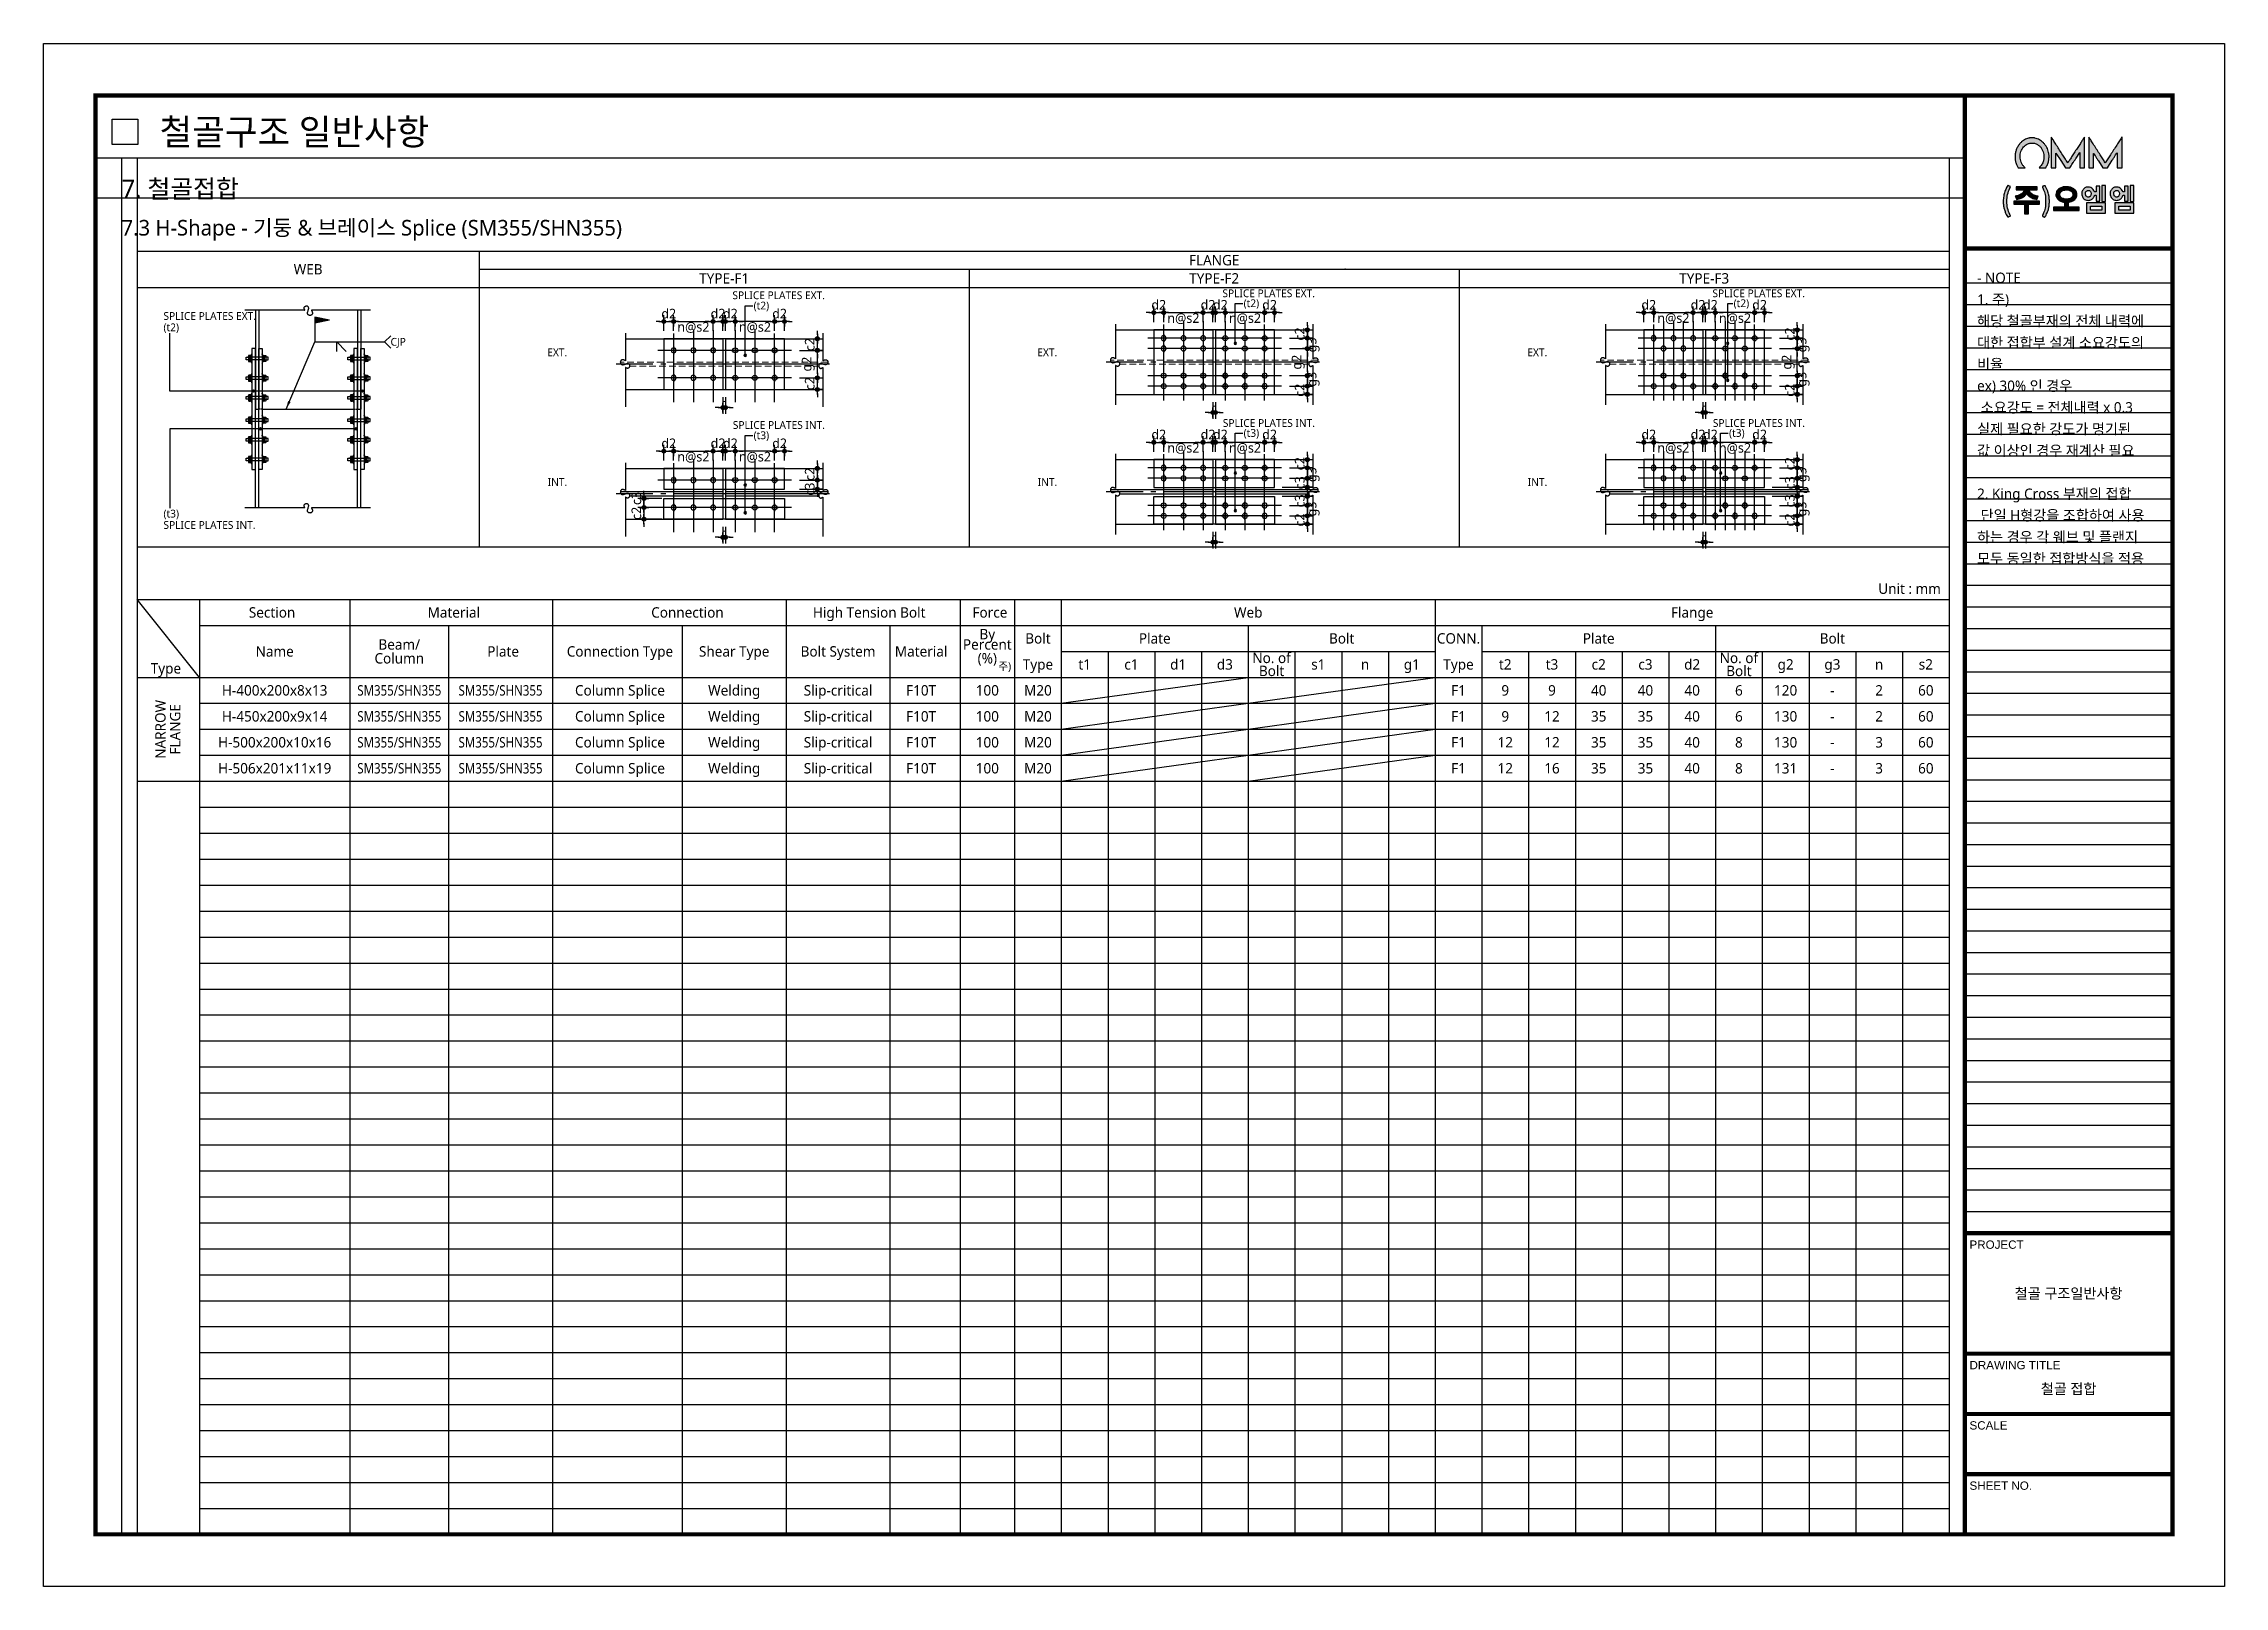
# Model space of a CAD drawing. Header units: millimetres. Extents: x 286090 to 357205, y -16350 to 13350.
# Drawn here: x 315205 to 357205, y -16350 to 13350 of the extents above; entities that cross this region are included whole.
import ezdxf
from ezdxf.enums import TextEntityAlignment as Align

# ---------------------------------------------------------------- set-up
doc = ezdxf.new("R2010")
doc.units = ezdxf.units.MM
doc.header["$LTSCALE"] = 100
doc.header["$PDSIZE"] = -1
for name, pattern in [('CEN', [34, 30, -1.5, 1, -1.5]), ('HIDDEN', [9.525, 6.35, -3.175]), ('HIDDEN(DK)', [3.75, 2.5, -1.25])]:
    doc.linetypes.add(name, pattern=pattern)
doc.layers.get('Defpoints').update_dxf_attribs({"color": 157})
for name, color, linetype in [('2.DIM', 7, 'Continuous'), ('AA-BORD-TEXT', 3, 'Continuous'), ('AA-XXXX', 2, 'Continuous'), ('OMM-000-FORM', 7, 'Continuous'), ('OMM-020-NOTE', 7, 'Continuous'), ('OMM-030-DIM', 7, 'Continuous'), ('OMM-040-CEN', 1, 'CEN'), ('OMM-310-STL B&G', 3, 'Continuous')]:
    doc.layers.add(name, color=color, linetype=linetype)
doc.layers.add('DEFPOINT', color=144, linetype='Continuous', plot=False)
doc.layers.add('NOPLOT1', color=171, linetype='Continuous', plot=False)
doc.layers.add('HAT', color=250, linetype='Continuous', lineweight=0)
doc.styles.add('ARIAL', font='arial.ttf')
doc.styles.add('OMM', font='malgun.ttf')
doc.styles.add('맑은고딕', font='malgun.ttf')
doc.dimstyles.new('SKS-1', dxfattribs={"dimscale": 2, "dimtxt": 1.25, "dimasz": 0.3, "dimexe": 0.5, "dimexo": 1, "dimgap": 0.5, "dimtad": 1, "dimdec": 0, "dimzin": 1, "dimdsep": 46, "dimlunit": 6, "dimtxsty": 'OMM', "dimblk1": 'DIMDOT', "dimblk2": 'DIMDOT', "dimsah": 1, "dimcen": 0.2, "dimclrd": 2, "dimclre": 2, "dimclrt": 6, "dimadec": 0, "dimazin": 0, "dimtfac": 1, "dimtdec": 0, "dimtix": 1, "dimtmove": 1, "dimatfit": 3, "dimfxl": 1, "dimtolj": 1, "dimtzin": 0, "dimarcsym": 0})

msp = doc.modelspace()

# ---------------------------------------------------------------- texts
at = {"layer": 'AA-BORD-TEXT', "style": '맑은고딕'}
msp.add_text('철골 접합', height=200, dxfattribs=at).set_placement((354204.7, -12547.1, -60), align=Align.MIDDLE_CENTER)
at = {"layer": 'OMM-020-NOTE', "style": 'OMM'}
for s, height, p in [('철골구조 일반사항', 500, (317441.4, 11649.9, -60)), ('7. 철골접합', 350, (316704.7, 10555.9, -60)), ('7.3 H-Shape - 기둥 & 브레이스 Splice (SM355/SHN355)', 300, (316704.7, 9805.9, -60)), ('1. 주) ', 200, (352442, 8426.2, 5100)), ('SPLICE PLATES EXT.', 150, (317513.1, 8106.5, -60)), ('해당 철골부재의 전체 내력에', 200, (352442, 8010.5, 4980)), ('(t2)', 150, (317513.1, 7888.2, -60)), ('CJP', 150, (321885.5, 7609.2, -60)), ('대한 접합부 설계 소요강도의', 200, (352442, 7594.7, 4860)), ('비율', 200, (352442, 7179, 4740)), ('ex) 30%%% 인 경우', 200, (352442, 6763.3, 4620)), (' 소요강도 = 전체내력 x 0.3', 200, (352442, 6347.5, 4500)), ('실제 필요한 강도가 명기된', 200, (352442, 5931.8, 4380)), ('값 이상인 경우 재계산 필요', 200, (352442, 5516.1, 4260)), ('2. King Cross 부재의 접합', 200, (352442, 4684.6, 4020)), ('(t3)', 150, (317513.1, 4301.7, -60)), (' 단일 H형강을 조합하여 사용', 200, (352442, 4268.9, 3900)), ('SPLICE PLATES INT.', 150, (317513.1, 4083.5, -60)), ('하는 경우 각 웨브 및 플랜지 ', 200, (352442, 3853.2, 3780)), ('모두 동일한 접합방식을 적용', 200, (352442, 3437.4, 3660)), ('주)', 150, (333591.9, 1363.4, 43.9))]:
    msp.add_text(s, height=height, dxfattribs=at).set_placement(p, align=Align.MIDDLE_LEFT)
for s, rotation, p in [('FLANGE', 360, (337748.8, 9180.9, -60)), ('WEB', 360, (320298.8, 9005.9, -60)), ('TYPE-F1', 360, (328311.5, 8830.9, -60)), ('TYPE-F2', 360, (337748.8, 8830.9, -60)), ('TYPE-F3', 360, (347186.1, 8830.9, -60)), ('Section', 360, (319604.7, 2399.8, -60)), ('Material', 360, (323104.7, 2399.6, -60)), ('Connection', 360, (327604.7, 2399.6, -60)), ('High Tension Bolt', 360, (331104.7, 2399.8, -60)), ('Force', 360, (333429.7, 2399.8, -60)), ('Web', 360, (338404.7, 2399.8, -60)), ('Flange', 360, (346954.7, 2399.8, -60)), ('Name', 360, (319654.7, 1649.8, -60)), ('Beam/', 360, (322054.7, 1782.9, -60)), ('Plate', 360, (324054.7, 1649.5, -60)), ('Connection Type', 360, (326304.7, 1649.5, -60)), ('Shear Type', 360, (328504.7, 1649.5, -60)), ('Bolt System', 360, (330504.7, 1649.5, -60)), ('Material', 360, (332104.7, 1649.5, -60)), ('Percent', 360, (333379.7, 1783.3, -60)), ('By', 360, (333379.7, 1981.9, -60)), ('Bolt', 360, (334354.7, 1899.8, -60)), ('Plate', 360, (336604.7, 1899.7, -60)), ('Bolt', 360, (340204.7, 1899.8, -60)), ('CONN.', 360, (342454.7, 1899.8, -60)), ('Plate', 360, (345154.7, 1899.7, -60)), ('Bolt', 360, (349654.7, 1900.1, -60)), ('Type', 360, (317559.9, 1323.1, -60)), ('Column', 360, (322054.7, 1516.1, -60)), ('(%%%)', 360, (333379.7, 1516.5, -60)), ('Type', 360, (334354.7, 1399.6, -60)), ('t1', 360, (335254.7, 1399.6, -60)), ('c1', 360, (336154.7, 1399.6, -60)), ('d1', 360, (337054.7, 1399.6, -60)), ('d3', 360, (337954.7, 1399.6, -60)), ('No. of', 360, (338854.7, 1524.2, -60)), ('Bolt', 360, (338854.7, 1274.2, -60)), ('s1', 360, (339754.7, 1399.6, -60)), ('n', 360, (340654.7, 1399.6, -60)), ('g1', 360, (341554.7, 1399.6, -60)), ('Type', 360, (342454.7, 1399.6, -60)), ('t2', 360, (343354.7, 1399.6, -60)), ('t3', 360, (344254.7, 1399.6, -60)), ('c2', 360, (345154.7, 1399.6, -60)), ('c3', 360, (346054.7, 1399.6, -60)), ('d2', 360, (346954.7, 1399.6, -60)), ('No. of', 360, (347854.7, 1523.7, -60)), ('Bolt', 360, (347854.7, 1273.7, -60)), ('g2', 360, (348754.7, 1399.6, -60)), ('g3', 360, (349654.7, 1399.6, -60)), ('n', 360, (350554.7, 1399.6, -60)), ('s2', 360, (351454.7, 1399.6, -60)), ('H-400x200x8x13', 360, (319654.7, 899.7, -60)), ('Column Splice', 360, (326304.7, 899.5, -60)), ('Welding', 360, (328504.7, 899.5, -60)), ('Slip-critical', 360, (330504.7, 899.5, -60)), ('F10T', 360, (332104.7, 899.7, -60)), ('100', 360, (333379.7, 899.8, -60)), ('M20', 360, (334354.7, 899.7, -60)), ('F1', 360, (342454.7, 899.5, -60)), ('9', 360, (343354.7, 899.5, -60)), ('9', 360, (344254.7, 899.5, -60)), ('40', 360, (345154.7, 899.5, -60)), ('40', 360, (346054.7, 899.5, -60)), ('40', 360, (346954.7, 899.5, -60)), ('6', 360, (347854.7, 898.5, -60)), ('120', 360, (348754.7, 899.5, -60)), ('-', 360, (349654.7, 899.5, -60)), ('2', 360, (350554.7, 899.5, -60)), ('60', 360, (351454.7, 899.5, -60)), ('NARROW', 90, (317453.5, 149.8, -60)), ('FLANGE', 90, (317738.1, 149.8, -60)), ('H-450x200x9x14', 360, (319654.7, 399.7, -60)), ('Column Splice', 360, (326304.7, 399.5, -60)), ('Welding', 360, (328504.7, 399.5, -60)), ('Slip-critical', 360, (330504.7, 399.5, -60)), ('F10T', 360, (332104.7, 399.7, -60)), ('100', 360, (333379.7, 399.8, -60)), ('M20', 360, (334354.7, 399.7, -60)), ('F1', 360, (342454.7, 399.5, -60)), ('9', 360, (343354.7, 399.5, -60)), ('12', 360, (344254.7, 399.5, -60)), ('35', 360, (345154.7, 399.5, -60)), ('35', 360, (346054.7, 399.5, -60)), ('40', 360, (346954.7, 399.5, -60)), ('6', 360, (347854.7, 398.5, -60)), ('130', 360, (348754.7, 399.5, -60)), ('2', 360, (350554.7, 399.5, -60)), ('60', 360, (351454.7, 399.5, -60)), ('H-500x200x10x16', 360, (319654.7, -100.3, -60)), ('Column Splice', 360, (326304.7, -100.5, -60)), ('Welding', 360, (328504.7, -100.5, -60)), ('Slip-critical', 360, (330504.7, -100.5, -60)), ('F10T', 360, (332104.7, -100.3, -60)), ('100', 360, (333379.7, -100.2, -60)), ('M20', 360, (334354.7, -100.3, -60)), ('12', 360, (343354.7, -100.5, -60)), ('12', 360, (344254.7, -100.5, -60)), ('35', 360, (345154.7, -100.5, -60)), ('35', 360, (346054.7, -100.5, -60)), ('40', 360, (346954.7, -100.5, -60)), ('8', 360, (347854.7, -101.5, -60)), ('130', 360, (348754.7, -100.5, -60)), ('-', 360, (349654.7, 399.5, -60)), ('3', 360, (350554.7, -100.5, -60)), ('60', 360, (351454.7, -100.5, -60)), ('F1', 360, (342454.7, -100.5, -60)), ('-', 360, (349654.7, -100.5, -60)), ('H-506x201x11x19', 360, (319654.7, -600.3, -60)), ('Column Splice', 360, (326304.7, -600.5, -60)), ('Welding', 360, (328504.7, -600.5, -60)), ('Slip-critical', 360, (330504.7, -600.5, -60)), ('F10T', 360, (332104.7, -600.3, -60)), ('100', 360, (333379.7, -600.2, -60)), ('M20', 360, (334354.7, -600.3, -60)), ('F1', 360, (342454.7, -600.5, -60)), ('12', 360, (343354.7, -600.5, -60)), ('16', 360, (344254.7, -600.5, -60)), ('35', 360, (345154.7, -600.5, -60)), ('35', 360, (346054.7, -600.5, -60)), ('40', 360, (346954.7, -600.5, -60)), ('8', 360, (347854.7, -601.5, -60)), ('131', 360, (348754.7, -600.5, -60)), ('-', 360, (349654.7, -600.5, -60)), ('3', 360, (350554.7, -600.5, -60)), ('60', 360, (351454.7, -600.5, -60))]:
    msp.add_text(s, height=200, rotation=rotation, dxfattribs=at).set_placement(p, align=Align.MIDDLE_CENTER)
for s, p in [('SPLICE PLATES EXT.', (330252.1, 8505.8, -60)), ('SPLICE PLATES EXT.', (339689.4, 8543.9, -60)), ('(t2)', (338615.2, 8352.7, -60)), ('SPLICE PLATES EXT.', (349126.7, 8543.9, -60)), ('(t2)', (348052.5, 8352.7, -60)), ('(t2)', (329177.9, 8307.2, -60)), ('EXT.', (325289.3, 7407.3, -60)), ('EXT.', (334726.6, 7407.3, -60)), ('EXT.', (344163.9, 7407.3, -60)), ('SPLICE PLATES INT.', (330252.1, 6008.5, -60)), ('(t3)', (329177.9, 5810, -60)), ('SPLICE PLATES INT.', (339689.4, 6046.6, -60)), ('(t3)', (338615.2, 5855.4, -60)), ('SPLICE PLATES INT.', (349126.7, 6046.6, -60)), ('(t3)', (347964.5, 5855.4, -60)), ('INT.', (325289.3, 4910, -60)), ('INT.', (334726.6, 4910, -60)), ('INT.', (344163.9, 4910, -60))]:
    msp.add_text(s, height=150, dxfattribs=at).set_placement(p, align=Align.MIDDLE_RIGHT)
msp.add_text('Unit : mm', height=200, rotation=360, dxfattribs=at).set_placement((351744.1, 2856.8, -60), align=Align.MIDDLE_RIGHT)
at = {"layer": 'OMM-020-NOTE', "style": 'OMM', "width": 0.85}
for p in [(322054.7, 899.5, -60), (324004.7, 899.5, -60), (322054.7, 399.5, -60), (324004.7, 399.5, -60), (322054.7, -100.5, -60), (324004.7, -100.5, -60), (322054.7, -600.5, -60), (324004.7, -600.5, -60)]:
    msp.add_text('SM355/SHN355', height=200, rotation=360, dxfattribs=at).set_placement(p, align=Align.MIDDLE_CENTER)

# ---------------------------------------------------------------- blocks, each defined once
blk = doc.blocks.new('XR_FORM')
at = {"layer": 'OMM-000-FORM', "linetype": 'Continuous'}
h = blk.add_hatch(color=256, dxfattribs=at)
h.dxf.hatch_style = 1
h.paths.add_polyline_path([(379.7, 275.2, -0.013662), (379.71, 275.66, -0.038459), (379.75, 275.97, -0.0396), (379.92, 276.58, -0.038518), (380.19, 277.16, -0.039492), (380.54, 277.67, -0.047477), (380.94, 278.09, -0.030337), (381.3, 278.36, -0.033132), (381.68, 278.58, -0.034792), (382.06, 278.74, -0.042765), (382.44, 278.83, 0.000797), (382.51, 278.84, 0.00086), (382.59, 278.85, 0.00081), (382.65, 278.86, 0.004138), (382.68, 278.86, -0.049799), (382.81, 278.87, -0.007469), (383.08, 278.86, -0.008672), (383.34, 278.84, -0.02923), (383.52, 278.82, -0.038756), (383.97, 278.69, -0.039136), (384.39, 278.49, -0.037942), (384.79, 278.22, -0.032294), (385.16, 277.88, -0.035122), (385.5, 277.47, -0.034915), (385.79, 277.02, -0.03509), (386, 276.54, -0.036308), (386.15, 276.04, -0.047018), (386.23, 275.32, -0.04593), (386.17, 274.59, -0.046085), (385.99, 273.88, -0.048042), (385.68, 273.24), (385.59, 273.1), (384.95, 273.1), (384.3, 273.1), (384.48, 273.27, 0.040611), (384.72, 273.55, 0.032147), (384.92, 273.88, 0.031911), (385.09, 274.24, 0.038067), (385.19, 274.59, 0.030945), (385.23, 274.82, 0.013537), (385.25, 275.12, 0.013512), (385.25, 275.42, 0.032003), (385.23, 275.64, 0.048538), (385.1, 276.19, 0.04787), (384.86, 276.7, 0.049543), (384.54, 277.14, 0.061533), (384.16, 277.48, 0.03159), (383.86, 277.65, 0.041426), (383.58, 277.77, 0.042108), (383.28, 277.84, 0.034353), (382.95, 277.86, 0.026669), (382.65, 277.84, 0.039092), (382.39, 277.79, 0.039947), (382.14, 277.7, 0.029599), (381.88, 277.57, 0.10467), (381.17, 276.91, 0.090984), (380.75, 275.98, 0.088283), (380.67, 274.93, 0.090895), (380.96, 273.94, 0.025427), (381.07, 273.75, 0.018513), (381.21, 273.55, 0.018748), (381.36, 273.36, 0.031466), (381.5, 273.22), (381.64, 273.1), (380.97, 273.1), (380.3, 273.1), (380.23, 273.21, -0.029278), (380.09, 273.46, -0.020391), (379.96, 273.76, -0.01951), (379.85, 274.09, -0.019653), (379.76, 274.42, -0.037476), (379.72, 274.74, -0.013699)])
at = {"layer": 'OMM-000-FORM', "linetype": 'Continuous', "true_color": 0x0f8573}
h = blk.add_hatch(color=136, dxfattribs=at)
h.dxf.hatch_style = 1
h.paths.add_polyline_path([(386.66, 277.79, -0.002893), (386.66, 278.52, -0.002288), (386.67, 278.96, -0.711452), (386.69, 278.96, -0.01986), (386.72, 278.92, -0.000034), (387.17, 278.21, -0.000262), (387.68, 277.42, -0.000162), (388.27, 276.48, 0.000386), (388.87, 275.55, 0.000642), (389.37, 274.77, 0.000019), (389.83, 274.06, 0.282674), (389.84, 274.05, 0.226936), (389.84, 274.06, 0.000021), (390.25, 274.68, 0.000637), (390.69, 275.37, 0.000384), (391.22, 276.19, -0.000075), (391.76, 277.03, -0.0001), (392.26, 277.79, -0.000071), (392.67, 278.44, -0.000997), (392.82, 278.66), (393.04, 279.01), (393.05, 276.05), (393.05, 273.1), (392.59, 273.1), (392.14, 273.1), (392.13, 274.57), (392.13, 276.05), (391.44, 274.97, 0.00002), (391.16, 274.53, 0.000021), (390.88, 274.09, 0.00002), (390.64, 273.71, 0.000093), (390.5, 273.49), (390.24, 273.1), (389.81, 273.1), (389.38, 273.1), (388.48, 274.49), (387.57, 275.89), (387.56, 274.49), (387.56, 273.09), (387.11, 273.1), (386.66, 273.11), (386.66, 276.06, -0.000294)])
at = {"layer": 'OMM-000-FORM', "linetype": 'Continuous'}
h = blk.add_hatch(color=256, dxfattribs=at)
h.dxf.hatch_style = 1
h.paths.add_polyline_path([(393.88, 273.1), (394.33, 273.1), (394.79, 273.1), (394.79, 274.49, -0.000727), (394.79, 275.25, -0.005433), (394.79, 275.61, -0.005476), (394.8, 275.83, -0.664481), (394.82, 275.84, -0.042044), (394.84, 275.81, -0.000143), (395.1, 275.42, -0.000783), (395.39, 274.97, -0.000491), (395.73, 274.45), (396.61, 273.09), (397.05, 273.1), (397.49, 273.11), (398.4, 274.54, -0.000452), (398.75, 275.09, -0.000729), (399.05, 275.56, -0.000099), (399.32, 275.97, -0.053145), (399.34, 275.99, -0.659406), (399.35, 275.99, -0.001421), (399.36, 275.68, -0.003721), (399.37, 275.25, -0.000947), (399.37, 274.56), (399.37, 273.1), (399.83, 273.1), (400.3, 273.1), (400.3, 276.06, 0.000627), (400.3, 277.2, 0.001053), (400.29, 278.15, 0.000053), (400.29, 279.01, 0.585058), (400.28, 279.02, 0.110693), (400.26, 279, 0.000026), (399.8, 278.28, 0.000529), (399.28, 277.48, 0.00032), (398.67, 276.54, -0.000483), (398.06, 275.59, -0.000801), (397.54, 274.8, -0.000031), (397.07, 274.08, -0.253424), (397.06, 274.08, -0.255116), (397.05, 274.08, -0.000031), (396.59, 274.8, -0.00081), (396.08, 275.59, -0.000488), (395.48, 276.53, 0.000179), (394.88, 277.48, 0.000294), (394.37, 278.27, 0.00002), (393.92, 278.99, 0.04375), (393.9, 279.01, 0.680765), (393.89, 279.01, 0.000088), (393.88, 278.18, 0.001179), (393.88, 277.23, 0.000635), (393.88, 276.07)])
h = blk.add_hatch(color=256, dxfattribs=at)
h.dxf.hatch_style = 1
h.paths.add_polyline_path([(377.42, 266.93, -0.03744), (377.54, 267.86, -0.03825), (377.8, 268.74, -0.048773), (378.17, 269.5, -0.018491), (378.22, 269.57, -0.029894), (378.27, 269.63, -0.030306), (378.31, 269.68, -0.321109), (378.33, 269.68, 0.02828), (378.36, 269.66, 0.002553), (378.43, 269.63, 0.003309), (378.51, 269.6, 0.00258), (378.6, 269.56), (378.82, 269.47), (378.67, 269.16, 0.063216), (378.25, 267.97, 0.053272), (378.1, 266.64, 0.053275), (378.25, 265.31, 0.063238), (378.67, 264.12), (378.82, 263.81), (378.57, 263.7, -0.009938), (378.41, 263.64, -0.084103), (378.34, 263.62, -0.1652), (378.29, 263.64, -0.068281), (378.23, 263.69, -0.064996), (377.99, 264.09, -0.023426), (377.75, 264.7, -0.023323), (377.55, 265.39, -0.031156), (377.44, 266.03, -0.041103)])
h = blk.add_hatch(color=256, dxfattribs=at)
h.dxf.hatch_style = 1
h.paths.add_polyline_path([(379.48, 266.1), (380.5, 266.1), (381.52, 266.1), (381.52, 265.17), (381.52, 264.24), (381.91, 264.24), (382.3, 264.24), (382.3, 265.17), (382.3, 266.1), (383.35, 266.1), (384.4, 266.1), (384.4, 266.4), (384.4, 266.7), (381.94, 266.7), (379.48, 266.7), (379.48, 266.4)])
h.paths.add_polyline_path([(379.74, 267.62, -0.176691), (379.75, 267.64, -0.117416), (379.78, 267.66, -0.049819), (379.83, 267.66, 0.073132), (380.09, 267.7, 0.026352), (380.43, 267.82, 0.026708), (380.77, 267.99, 0.05445), (381.02, 268.16, 0.027227), (381.19, 268.33, 0.033048), (381.33, 268.51, 0.036099), (381.43, 268.67, 0.116436), (381.46, 268.8, 0.378275), (381.44, 268.83, 0.010919), (381.26, 268.84, 0.014573), (381.02, 268.86, 0.00557), (380.68, 268.86), (379.9, 268.86), (379.9, 269.16), (379.9, 269.46), (381.91, 269.46), (383.92, 269.46), (383.92, 269.16), (383.92, 268.86), (383.17, 268.86, 0.007827), (382.6, 268.85, 0.164691), (382.44, 268.79, 0.363092), (382.42, 268.67, 0.030093), (382.6, 268.39, 0.056082), (382.79, 268.18, 0.047236), (383.05, 268, 0.041952), (383.35, 267.85, 0.028654), (383.72, 267.73), (384.14, 267.63), (384.01, 267.32), (383.87, 267.01), (383.5, 267.1, -0.03583), (383.12, 267.21, -0.032789), (382.76, 267.38, -0.033809), (382.43, 267.59, -0.046871), (382.17, 267.82), (381.93, 268.09), (381.76, 267.88, -0.059088), (381.48, 267.62, -0.039033), (381.1, 267.38, -0.037112), (380.67, 267.19, -0.038162), (380.22, 267.06), (379.97, 267.02), (379.87, 267.26, -0.000157), (379.83, 267.36, -0.000176), (379.79, 267.46, -0.000161), (379.76, 267.54, -0.000935), (379.74, 267.59, -0.146851)])
h = blk.add_hatch(color=256, dxfattribs=at)
h.dxf.hatch_style = 1
h.paths.add_polyline_path([(384.94, 263.82, -0.094514), (384.95, 263.85, -0.002845), (384.99, 263.97, -0.00555), (385.05, 264.1, -0.003795), (385.12, 264.26, 0.02384), (385.34, 264.82, 0.035775), (385.48, 265.33, 0.032007), (385.55, 265.9, 0.014834), (385.57, 266.64, 0.014834), (385.55, 267.38, 0.032007), (385.48, 267.95, 0.035775), (385.34, 268.46, 0.02384), (385.12, 269.02, -0.00388), (385.05, 269.18, -0.005658), (384.99, 269.31, -0.00295), (384.95, 269.43, -0.094214), (384.94, 269.46, -0.24453), (384.95, 269.48, -0.020085), (385.01, 269.52, -0.023314), (385.08, 269.56, -0.015676), (385.17, 269.59, -0.026507), (385.26, 269.62, -0.033276), (385.34, 269.64, -0.035251), (385.42, 269.65, -0.162905), (385.46, 269.63, -0.120295), (385.57, 269.49, -0.006977), (385.8, 268.99, -0.011593), (386.02, 268.46, -0.025604), (386.15, 268.05, -0.045215), (386.26, 267.44, -0.020952), (386.29, 266.64, -0.020952), (386.26, 265.84, -0.045216), (386.15, 265.23, -0.021989), (386.03, 264.86, -0.012102), (385.86, 264.42, -0.011917), (385.67, 264, -0.03199), (385.51, 263.72, -0.040451), (385.45, 263.64, -0.182764), (385.4, 263.62, -0.110678), (385.34, 263.63, -0.01073), (385.18, 263.68, -0.014301), (385.09, 263.72, -0.021509), (385.01, 263.76, -0.0175), (384.95, 263.8, -0.250896)])
h = blk.add_hatch(color=256, dxfattribs=at)
h.dxf.hatch_style = 1
h.paths.add_polyline_path([(387.1, 264.9), (389.56, 264.9), (392.02, 264.9), (392.02, 265.2), (392.02, 265.5), (391, 265.5), (389.98, 265.5), (389.98, 265.97), (389.98, 266.44), (390.33, 266.54, 0.055056), (390.8, 266.72, 0.068865), (391.17, 267, 0.074974), (391.44, 267.34, 0.084674), (391.57, 267.73, 0.093279), (391.56, 268.22, 0.096482), (391.38, 268.66, 0.088183), (391.02, 269.03, 0.064294), (390.52, 269.3, 0.05851), (390.23, 269.38, 0.019058), (389.77, 269.43, 0.019401), (389.31, 269.44, 0.048995), (388.98, 269.4, 0.052052), (388.47, 269.23, 0.068643), (388.04, 268.97, 0.076332), (387.74, 268.63, 0.088498), (387.58, 268.24, 0.103714), (387.57, 267.7, 0.106193), (387.78, 267.22, 0.096367), (388.19, 266.83, 0.071116), (388.76, 266.57), (389.2, 266.44), (389.2, 265.97), (389.2, 265.5), (388.15, 265.5), (387.1, 265.5), (387.1, 265.2)])
h.paths.add_polyline_path([(388.32, 268.09, -0.183119), (388.62, 268.56, -0.129756), (389.25, 268.82, -0.086365), (390.05, 268.79, -0.030177), (390.19, 268.75, -0.032563), (390.33, 268.69, -0.033508), (390.46, 268.62, -0.036441), (390.57, 268.53, -0.028842), (390.68, 268.42, -0.071723), (390.75, 268.32, -0.065349), (390.78, 268.2, -0.020872), (390.81, 268.01, -0.017206), (390.82, 267.81, -0.076743), (390.8, 267.7, -0.08414), (390.75, 267.6, -0.023083), (390.64, 267.46, -0.141667), (390.16, 267.15, -0.083037), (389.48, 267.07, -0.084884), (388.83, 267.21, -0.161502), (388.42, 267.56, -0.18828)], flags=16)
h = blk.add_hatch(color=256, dxfattribs=at)
h.dxf.hatch_style = 1
h.paths.add_polyline_path([(392.56, 268.45, -0.071336), (392.68, 268.74, -0.058704), (392.88, 269.01, -0.059564), (393.13, 269.22, -0.079318), (393.4, 269.34, -0.078011), (393.84, 269.39, -0.085373), (394.26, 269.29, -0.089411), (394.61, 269.07, -0.096501), (394.85, 268.74, 0.016246), (394.93, 268.58, 0.072431), (395, 268.5, 0.115336), (395.06, 268.46, 0.076101), (395.16, 268.44), (395.32, 268.44), (395.32, 269.01), (395.32, 269.58), (395.68, 269.58), (396.04, 269.58), (396.04, 268.11), (396.04, 266.64), (395.68, 266.64), (395.32, 266.64), (395.32, 267.24, 0.0032), (395.32, 267.64, 0.057004), (395.3, 267.76, 0.216039), (395.26, 267.82, 0.120364), (395.17, 267.84, 0.086752), (395.1, 267.83, 0.106565), (395.03, 267.79, 0.072175), (394.98, 267.71, 0.021738), (394.91, 267.59, -0.035229), (394.79, 267.36, -0.051744), (394.65, 267.19, -0.053151), (394.49, 267.05, -0.039921), (394.28, 266.93, -0.144003), (393.59, 266.84, -0.145659), (392.96, 267.13, -0.140593), (392.58, 267.73, -0.131545)])
h.paths.add_polyline_path([(393.23, 268.25, -0.082243), (393.24, 268.36, -0.09278), (393.29, 268.44, -0.027178), (393.39, 268.56, -0.076506), (393.56, 268.68, -0.088812), (393.74, 268.74, -0.092666), (393.93, 268.73, -0.092022), (394.11, 268.65, -0.11391), (394.22, 268.52, -0.063939), (394.3, 268.33, -0.060199), (394.33, 268.1, -0.070011), (394.3, 267.89, -0.058112), (394.22, 267.71, -0.091574), (394.12, 267.57, -0.09697), (393.97, 267.49, -0.072356), (393.79, 267.46, -0.100954), (393.58, 267.5, -0.114417), (393.41, 267.62, -0.099866), (393.29, 267.81, -0.061843), (393.24, 268.07, -0.018556)], flags=16)
h.paths.add_polyline_path([(393.46, 264.36), (395.29, 264.36), (397.12, 264.36), (397.12, 265.35), (397.12, 266.34), (395.29, 266.34), (393.46, 266.34), (393.46, 265.35)])
h.paths.add_polyline_path([(394.24, 264.96), (395.32, 264.96), (396.4, 264.96), (396.4, 265.35), (396.4, 265.74), (395.32, 265.74), (394.24, 265.74), (394.24, 265.35)], flags=16)
h.paths.add_polyline_path([(396.4, 266.58), (396.76, 266.58), (397.12, 266.58), (397.12, 268.14), (397.12, 269.7), (396.76, 269.7), (396.4, 269.7), (396.4, 268.14)])
h = blk.add_hatch(color=256, dxfattribs=at)
h.dxf.hatch_style = 1
h.paths.add_polyline_path([(398.02, 268.45, -0.071336), (398.14, 268.74, -0.058704), (398.34, 269.01, -0.059564), (398.59, 269.22, -0.079318), (398.86, 269.34, -0.078011), (399.3, 269.39, -0.085373), (399.72, 269.29, -0.089411), (400.07, 269.07, -0.096501), (400.31, 268.74, 0.016246), (400.39, 268.58, 0.072431), (400.46, 268.5, 0.115336), (400.52, 268.46, 0.076101), (400.62, 268.44), (400.78, 268.44), (400.78, 269.01), (400.78, 269.58), (401.14, 269.58), (401.5, 269.58), (401.5, 268.11), (401.5, 266.64), (401.14, 266.64), (400.78, 266.64), (400.78, 267.24, 0.0032), (400.78, 267.64, 0.057004), (400.76, 267.76, 0.216039), (400.72, 267.82, 0.120364), (400.63, 267.84, 0.086752), (400.56, 267.83, 0.106565), (400.49, 267.79, 0.072175), (400.44, 267.71, 0.021738), (400.37, 267.59, -0.035229), (400.25, 267.36, -0.051744), (400.11, 267.19, -0.053151), (399.95, 267.05, -0.039921), (399.74, 266.93, -0.144003), (399.05, 266.84, -0.145659), (398.42, 267.13, -0.140593), (398.04, 267.73, -0.131545)])
h.paths.add_polyline_path([(398.69, 268.25, -0.082243), (398.7, 268.36, -0.09278), (398.75, 268.44, -0.027178), (398.85, 268.56, -0.076506), (399.02, 268.68, -0.088812), (399.2, 268.74, -0.092666), (399.39, 268.73, -0.092022), (399.57, 268.65, -0.11391), (399.68, 268.52, -0.063939), (399.76, 268.33, -0.060199), (399.79, 268.1, -0.070011), (399.76, 267.89, -0.058112), (399.68, 267.71, -0.091574), (399.58, 267.57, -0.09697), (399.43, 267.49, -0.072356), (399.25, 267.46, -0.100954), (399.04, 267.5, -0.114417), (398.87, 267.62, -0.099866), (398.75, 267.81, -0.061843), (398.7, 268.07, -0.018556)], flags=16)
h.paths.add_polyline_path([(398.92, 264.36), (400.75, 264.36), (402.58, 264.36), (402.58, 265.35), (402.58, 266.34), (400.75, 266.34), (398.92, 266.34), (398.92, 265.35)])
h.paths.add_polyline_path([(399.7, 264.96), (400.78, 264.96), (401.86, 264.96), (401.86, 265.35), (401.86, 265.74), (400.78, 265.74), (399.7, 265.74), (399.7, 265.35)], flags=16)
h.paths.add_polyline_path([(401.86, 266.58), (402.22, 266.58), (402.58, 266.58), (402.58, 268.14), (402.58, 269.7), (402.22, 269.7), (401.86, 269.7), (401.86, 268.14)])
at = {"layer": 'DEFPOINT'}
blk.add_lwpolyline([(0, 297), (420, 297), (420, 0), (0, 0)], close=True, dxfattribs=at)
at = {"layer": 'Defpoints', "lineweight": -2}
for points, elevation in [([(370, 250.92), (410, 250.92)], 26.4), ([(370, 246.76), (410, 246.76)], 25.8), ([(370, 242.61), (410, 242.61)], 25.2), ([(370, 238.45), (410, 238.45)], 24.6), ([(370, 234.29), (410, 234.29)], 24), ([(370, 230.13), (410, 230.13)], 23.4), ([(370, 225.98), (410, 225.98)], 22.8), ([(370, 221.82), (410, 221.82)], 22.2), ([(370, 217.66), (410, 217.66)], 21.6), ([(370, 213.5), (410, 213.5)], 21), ([(370, 209.35), (410, 209.35)], 20.4), ([(370, 205.19), (410, 205.19)], 19.8), ([(370, 201.03), (410, 201.03)], 19.2), ([(370, 196.88), (410, 196.88)], 18.6), ([(370, 192.72), (410, 192.72)], 18), ([(370, 188.56), (410, 188.56)], 17.4), ([(370, 184.4), (410, 184.4)], 16.8), ([(370, 180.25), (410, 180.25)], 16.2), ([(370, 176.09), (410, 176.09)], 15.6), ([(370, 171.93), (410, 171.93)], 15), ([(370, 167.77), (410, 167.77)], 14.4), ([(370, 163.62), (410, 163.62)], 13.8), ([(370, 159.46), (410, 159.46)], 13.2), ([(370, 155.3), (410, 155.3)], 12.6), ([(370, 151.15), (410, 151.15)], 12), ([(370, 146.99), (410, 146.99)], 11.4), ([(370, 142.83), (410, 142.83)], 10.8), ([(370, 138.67), (410, 138.67)], 10.2), ([(370, 134.52), (410, 134.52)], 9.6), ([(370, 130.36), (410, 130.36)], 9), ([(370, 126.2), (410, 126.2)], 8.4), ([(370, 122.04), (410, 122.04)], 7.8), ([(370, 117.89), (410, 117.89)], 7.2), ([(370, 113.73), (410, 113.73)], 6.6), ([(370, 109.57), (410, 109.57)], 6), ([(370, 105.42), (410, 105.42)], 5.4), ([(370, 101.26), (410, 101.26)], 4.8), ([(370, 97.1), (410, 97.1)], 4.2), ([(370, 92.94), (410, 92.94)], 3.6), ([(370, 88.79), (410, 88.79)], 3), ([(370, 84.63), (410, 84.63)], 2.4), ([(370, 80.47), (410, 80.47)], 1.8), ([(370, 76.31), (410, 76.31)], 1.2), ([(370, 72.16), (410, 72.16)], 0.6)]:
    blk.add_lwpolyline(points, dxfattribs=dict(at, elevation=elevation))
at = {"layer": 'OMM-000-FORM'}
blk.add_line((370, 21.6), (370, 10), dxfattribs=at)
at = {"layer": 'OMM-000-FORM', "const_width": 0.8}
blk.add_lwpolyline([(410, 10), (10, 10), (10, 287), (410, 287)], close=True, dxfattribs=at)
for points in [[(370, 287), (370, 10)], [(370, 257.57), (410, 257.57)], [(370, 68), (410, 68)], [(370, 44.8), (410, 44.8)], [(370, 33.2), (410, 33.2)], [(370, 21.6), (410, 21.6)]]:
    blk.add_lwpolyline(points, dxfattribs=at)
at = {"layer": 'OMM-000-FORM', "linetype": 'Continuous'}
for points in [[(382.68, 278.86, -0.004138), (382.65, 278.86, -0.00081), (382.59, 278.85, -0.00086), (382.51, 278.84, -0.000797), (382.44, 278.83, 0.042765), (382.06, 278.74, 0.034792), (381.68, 278.58, 0.033132), (381.3, 278.36, 0.030337), (380.94, 278.09, 0.047477), (380.54, 277.67, 0.039492), (380.19, 277.16, 0.038518), (379.92, 276.58, 0.0396), (379.75, 275.97, 0.038459), (379.71, 275.66, 0.013662), (379.7, 275.2, 0.013699), (379.72, 274.74, 0.037476), (379.76, 274.42, 0.019653), (379.85, 274.09, 0.01951), (379.96, 273.76, 0.020391), (380.09, 273.46, 0.029278), (380.23, 273.21), (380.3, 273.1), (380.97, 273.1), (381.64, 273.1), (381.5, 273.22, -0.031466), (381.36, 273.36, -0.018748), (381.21, 273.55, -0.018513), (381.07, 273.75, -0.025427), (380.96, 273.94, -0.090895), (380.67, 274.93, -0.088283), (380.75, 275.98, -0.090984), (381.17, 276.91, -0.10467), (381.88, 277.57, -0.029599), (382.14, 277.7, -0.039947), (382.39, 277.79, -0.039092), (382.65, 277.84, -0.026669), (382.95, 277.86, -0.034353), (383.28, 277.84, -0.042108), (383.58, 277.77, -0.041426), (383.86, 277.65, -0.03159), (384.16, 277.48, -0.061533), (384.54, 277.14, -0.049543), (384.86, 276.7, -0.04787), (385.1, 276.19, -0.048538), (385.23, 275.64, -0.032003), (385.25, 275.42, -0.013512), (385.25, 275.12, -0.013537), (385.23, 274.82, -0.030945), (385.19, 274.59, -0.038067), (385.09, 274.24, -0.031911), (384.92, 273.88, -0.032147), (384.72, 273.55, -0.040611), (384.48, 273.27), (384.3, 273.1), (384.95, 273.1), (385.59, 273.1), (385.68, 273.24, 0.048042), (385.99, 273.88, 0.046085), (386.17, 274.59, 0.04593), (386.23, 275.32, 0.047018), (386.15, 276.04, 0.036308), (386, 276.54, 0.03509), (385.79, 277.02, 0.034915), (385.5, 277.47, 0.035122), (385.16, 277.88, 0.032294), (384.79, 278.22, 0.037942), (384.39, 278.49, 0.039136), (383.97, 278.69, 0.038756), (383.52, 278.82, 0.02923), (383.34, 278.84, 0.008672), (383.08, 278.86, 0.007469), (382.81, 278.87, 0.049799)], [(393.88, 276.07), (393.88, 273.1), (394.33, 273.1), (394.79, 273.1), (394.79, 274.49, -0.000727), (394.79, 275.25, -0.005433), (394.79, 275.61, -0.005476), (394.8, 275.83, -0.664481), (394.82, 275.84, -0.042044), (394.84, 275.81, -0.000143), (395.1, 275.42, -0.000783), (395.39, 274.97, -0.000491), (395.73, 274.45), (396.61, 273.09), (397.05, 273.1), (397.49, 273.11), (398.4, 274.54, -0.000452), (398.75, 275.09, -0.000729), (399.05, 275.56, -0.000099), (399.32, 275.97, -0.053145), (399.34, 275.99, -0.659406), (399.35, 275.99, -0.001421), (399.36, 275.68, -0.003721), (399.37, 275.25, -0.000947), (399.37, 274.56), (399.37, 273.1), (399.83, 273.1), (400.3, 273.1), (400.3, 276.06, 0.000627), (400.3, 277.2, 0.001053), (400.29, 278.15, 0.000053), (400.29, 279.01, 0.585058), (400.28, 279.02, 0.110693), (400.26, 279, 0.000026), (399.8, 278.28, 0.000529), (399.28, 277.48, 0.00032), (398.67, 276.54, -0.000483), (398.06, 275.59, -0.000801), (397.54, 274.8, -0.000031), (397.07, 274.08, -0.253424), (397.06, 274.08, -0.255116), (397.05, 274.08, -0.000031), (396.59, 274.8, -0.00081), (396.08, 275.59, -0.000488), (395.48, 276.53, 0.000179), (394.88, 277.48, 0.000294), (394.37, 278.27, 0.00002), (393.92, 278.99, 0.04375), (393.9, 279.01, 0.680765), (393.89, 279.01, 0.000088), (393.88, 278.18, 0.001179), (393.88, 277.23, 0.000635)], [(378.17, 269.5, 0.048773), (377.8, 268.74, 0.03825), (377.54, 267.86, 0.03744), (377.42, 266.93, 0.041103), (377.44, 266.03, 0.031156), (377.55, 265.39, 0.023323), (377.75, 264.7, 0.023426), (377.99, 264.09, 0.064996), (378.23, 263.69, 0.068281), (378.29, 263.64, 0.1652), (378.34, 263.62, 0.084103), (378.41, 263.64, 0.009938), (378.57, 263.7), (378.82, 263.81), (378.67, 264.12, -0.063238), (378.25, 265.31, -0.053275), (378.1, 266.64, -0.053272), (378.25, 267.97, -0.063216), (378.67, 269.16), (378.82, 269.47), (378.6, 269.56, -0.00258), (378.51, 269.6, -0.003309), (378.43, 269.63, -0.002553), (378.36, 269.66, -0.02828), (378.33, 269.68, 0.321109), (378.31, 269.68, 0.030306), (378.27, 269.63, 0.029894), (378.22, 269.57, 0.018491)], [(379.9, 269.16), (379.9, 268.86), (380.68, 268.86, -0.00557), (381.02, 268.86, -0.014573), (381.26, 268.84, -0.010919), (381.44, 268.83, -0.378275), (381.46, 268.8, -0.116436), (381.43, 268.67, -0.036099), (381.33, 268.51, -0.033048), (381.19, 268.33, -0.027227), (381.02, 268.16, -0.05445), (380.77, 267.99, -0.026708), (380.43, 267.82, -0.026352), (380.09, 267.7, -0.073132), (379.83, 267.66, 0.049819), (379.78, 267.66, 0.117416), (379.75, 267.64, 0.176691), (379.74, 267.62, 0.146851), (379.74, 267.59, 0.000935), (379.76, 267.54, 0.000161), (379.79, 267.46, 0.000176), (379.83, 267.36, 0.000157), (379.87, 267.26), (379.97, 267.02), (380.22, 267.06, 0.038162), (380.67, 267.19, 0.037112), (381.1, 267.38, 0.039033), (381.48, 267.62, 0.059088), (381.76, 267.88), (381.93, 268.09), (382.17, 267.82, 0.046871), (382.43, 267.59, 0.033809), (382.76, 267.38, 0.032789), (383.12, 267.21, 0.03583), (383.5, 267.1), (383.87, 267.01), (384.01, 267.32), (384.14, 267.63), (383.72, 267.73, -0.028654), (383.35, 267.85, -0.041952), (383.05, 268, -0.047236), (382.79, 268.18, -0.056082), (382.6, 268.39, -0.030093), (382.42, 268.67, -0.363092), (382.44, 268.79, -0.164691), (382.6, 268.85, -0.007827), (383.17, 268.86), (383.92, 268.86), (383.92, 269.16), (383.92, 269.46), (381.91, 269.46), (379.9, 269.46)], [(385.17, 269.59, 0.015676), (385.08, 269.56, 0.023314), (385.01, 269.52, 0.020085), (384.95, 269.48, 0.24453), (384.94, 269.46, 0.094214), (384.95, 269.43, 0.00295), (384.99, 269.31, 0.005658), (385.05, 269.18, 0.00388), (385.12, 269.02, -0.02384), (385.34, 268.46, -0.035775), (385.48, 267.95, -0.032007), (385.55, 267.38, -0.014834), (385.57, 266.64, -0.014834), (385.55, 265.9, -0.032007), (385.48, 265.33, -0.035775), (385.34, 264.82, -0.02384), (385.12, 264.26, 0.003795), (385.05, 264.1, 0.00555), (384.99, 263.97, 0.002845), (384.95, 263.85, 0.094514), (384.94, 263.82, 0.250896), (384.95, 263.8, 0.0175), (385.01, 263.76, 0.021509), (385.09, 263.72, 0.014301), (385.18, 263.68, 0.01073), (385.34, 263.63, 0.110678), (385.4, 263.62, 0.182764), (385.45, 263.64, 0.040451), (385.51, 263.72, 0.03199), (385.67, 264, 0.011917), (385.86, 264.42, 0.012102), (386.03, 264.86, 0.021989), (386.15, 265.23, 0.045216), (386.26, 265.84, 0.020952), (386.29, 266.64, 0.020952), (386.26, 267.44, 0.045215), (386.15, 268.05, 0.025604), (386.02, 268.46, 0.011593), (385.8, 268.99, 0.006977), (385.57, 269.49, 0.120295), (385.46, 269.63, 0.162905), (385.42, 269.65, 0.035251), (385.34, 269.64, 0.033276), (385.26, 269.62, 0.026507)], [(388.98, 269.4, 0.052052), (388.47, 269.23, 0.068643), (388.04, 268.97, 0.076332), (387.74, 268.63, 0.088498), (387.58, 268.24, 0.103714), (387.57, 267.7, 0.106193), (387.78, 267.22, 0.096367), (388.19, 266.83, 0.071116), (388.76, 266.57), (389.2, 266.44), (389.2, 265.97), (389.2, 265.5), (388.15, 265.5), (387.1, 265.5), (387.1, 265.2), (387.1, 264.9), (389.56, 264.9), (392.02, 264.9), (392.02, 265.2), (392.02, 265.5), (391, 265.5), (389.98, 265.5), (389.98, 265.97), (389.98, 266.44), (390.33, 266.54, 0.055056), (390.8, 266.72, 0.068865), (391.17, 267, 0.074974), (391.44, 267.34, 0.084674), (391.57, 267.73, 0.093279), (391.56, 268.22, 0.096482), (391.38, 268.66, 0.088183), (391.02, 269.03, 0.064294), (390.52, 269.3, 0.05851), (390.23, 269.38, 0.019058), (389.77, 269.43, 0.019401), (389.31, 269.44, 0.048995)], [(390.05, 268.79, -0.030177), (390.19, 268.75, -0.032563), (390.33, 268.69, -0.033508), (390.46, 268.62, -0.036441), (390.57, 268.53, -0.028842), (390.68, 268.42, -0.071723), (390.75, 268.32, -0.065349), (390.78, 268.2, -0.020872), (390.81, 268.01, -0.017206), (390.82, 267.81, -0.076743), (390.8, 267.7, -0.08414), (390.75, 267.6, -0.023083), (390.64, 267.46, -0.141667), (390.16, 267.15, -0.083037), (389.48, 267.07, -0.084884), (388.83, 267.21, -0.161502), (388.42, 267.56, -0.18828), (388.32, 268.09, -0.183119), (388.62, 268.56, -0.129756), (389.25, 268.82, -0.086365)], [(395.32, 269.01), (395.32, 268.44), (395.16, 268.44, -0.076101), (395.06, 268.46, -0.115336), (395, 268.5, -0.072431), (394.93, 268.58, -0.016246), (394.85, 268.74, 0.096501), (394.61, 269.07, 0.089411), (394.26, 269.29, 0.085373), (393.84, 269.39, 0.078011), (393.4, 269.34, 0.079318), (393.13, 269.22, 0.059564), (392.88, 269.01, 0.058704), (392.68, 268.74, 0.071336), (392.56, 268.45, 0.131545), (392.58, 267.73, 0.140593), (392.96, 267.13, 0.145659), (393.59, 266.84, 0.144003), (394.28, 266.93, 0.039921), (394.49, 267.05, 0.053151), (394.65, 267.19, 0.051744), (394.79, 267.36, 0.035229), (394.91, 267.59, -0.021738), (394.98, 267.71, -0.072175), (395.03, 267.79, -0.106565), (395.1, 267.83, -0.086752), (395.17, 267.84, -0.120364), (395.26, 267.82, -0.216039), (395.3, 267.76, -0.057004), (395.32, 267.64, -0.0032), (395.32, 267.24), (395.32, 266.64), (395.68, 266.64), (396.04, 266.64), (396.04, 268.11), (396.04, 269.58), (395.68, 269.58), (395.32, 269.58)], [(400.78, 269.01), (400.78, 268.44), (400.62, 268.44, -0.076101), (400.52, 268.46, -0.115336), (400.46, 268.5, -0.072431), (400.39, 268.58, -0.016246), (400.31, 268.74, 0.096501), (400.07, 269.07, 0.089411), (399.72, 269.29, 0.085373), (399.3, 269.39, 0.078011), (398.86, 269.34, 0.079318), (398.59, 269.22, 0.059564), (398.34, 269.01, 0.058704), (398.14, 268.74, 0.071336), (398.02, 268.45, 0.131545), (398.04, 267.73, 0.140593), (398.42, 267.13, 0.145659), (399.05, 266.84, 0.144003), (399.74, 266.93, 0.039921), (399.95, 267.05, 0.053151), (400.11, 267.19, 0.051744), (400.25, 267.36, 0.035229), (400.37, 267.59, -0.021738), (400.44, 267.71, -0.072175), (400.49, 267.79, -0.106565), (400.56, 267.83, -0.086752), (400.63, 267.84, -0.120364), (400.72, 267.82, -0.216039), (400.76, 267.76, -0.057004), (400.78, 267.64, -0.0032), (400.78, 267.24), (400.78, 266.64), (401.14, 266.64), (401.5, 266.64), (401.5, 268.11), (401.5, 269.58), (401.14, 269.58), (400.78, 269.58)], [(394.11, 268.65, -0.11391), (394.22, 268.52, -0.063939), (394.3, 268.33, -0.060199), (394.33, 268.1, -0.070011), (394.3, 267.89, -0.058112), (394.22, 267.71, -0.091574), (394.12, 267.57, -0.09697), (393.97, 267.49, -0.072356), (393.79, 267.46, -0.100954), (393.58, 267.5, -0.114417), (393.41, 267.62, -0.099866), (393.29, 267.81, -0.061843), (393.24, 268.07, -0.018556), (393.23, 268.25, -0.082243), (393.24, 268.36, -0.09278), (393.29, 268.44, -0.027178), (393.39, 268.56, -0.076506), (393.56, 268.68, -0.088812), (393.74, 268.74, -0.092666), (393.93, 268.73, -0.092022)], [(399.57, 268.65, -0.11391), (399.68, 268.52, -0.063939), (399.76, 268.33, -0.060199), (399.79, 268.1, -0.070011), (399.76, 267.89, -0.058112), (399.68, 267.71, -0.091574), (399.58, 267.57, -0.09697), (399.43, 267.49, -0.072356), (399.25, 267.46, -0.100954), (399.04, 267.5, -0.114417), (398.87, 267.62, -0.099866), (398.75, 267.81, -0.061843), (398.7, 268.07, -0.018556), (398.69, 268.25, -0.082243), (398.7, 268.36, -0.09278), (398.75, 268.44, -0.027178), (398.85, 268.56, -0.076506), (399.02, 268.68, -0.088812), (399.2, 268.74, -0.092666), (399.39, 268.73, -0.092022)]]:
    blk.add_lwpolyline(points, format="xyb", close=True, dxfattribs=at)
at = {"layer": 'OMM-000-FORM', "color": 136, "linetype": 'Continuous', "true_color": 0x0f8573}
blk.add_lwpolyline([(386.66, 276.06), (386.66, 273.11), (387.11, 273.1), (387.56, 273.09), (387.56, 274.49), (387.57, 275.89), (388.48, 274.49), (389.38, 273.1), (389.81, 273.1), (390.24, 273.1), (390.5, 273.49, -0.000093), (390.64, 273.71, -0.00002), (390.88, 274.09, -0.000021), (391.16, 274.53, -0.00002), (391.44, 274.97), (392.13, 276.05), (392.13, 274.57), (392.14, 273.1), (392.59, 273.1), (393.05, 273.1), (393.05, 276.05), (393.04, 279.01), (392.82, 278.66, 0.000997), (392.67, 278.44, 0.000071), (392.26, 277.79, 0.0001), (391.76, 277.03, 0.000075), (391.22, 276.19, -0.000384), (390.69, 275.37, -0.000637), (390.25, 274.68, -0.000021), (389.84, 274.06, -0.226936), (389.84, 274.05, -0.282674), (389.83, 274.06, -0.000019), (389.37, 274.77, -0.000642), (388.87, 275.55, -0.000386), (388.27, 276.48, 0.000162), (387.68, 277.42, 0.000262), (387.17, 278.21, 0.000034), (386.72, 278.92, 0.01986), (386.69, 278.96, 0.711452), (386.67, 278.96, 0.002288), (386.66, 278.52, 0.002893), (386.66, 277.79, 0.000294)], format="xyb", close=True, dxfattribs=at)
at = {"layer": 'OMM-000-FORM', "linetype": 'Continuous'}
for points in [[(396.4, 268.14), (396.4, 266.58), (396.76, 266.58), (397.12, 266.58), (397.12, 268.14), (397.12, 269.7), (396.76, 269.7), (396.4, 269.7)], [(401.86, 268.14), (401.86, 266.58), (402.22, 266.58), (402.58, 266.58), (402.58, 268.14), (402.58, 269.7), (402.22, 269.7), (401.86, 269.7)], [(379.48, 266.4), (379.48, 266.1), (380.5, 266.1), (381.52, 266.1), (381.52, 265.17), (381.52, 264.24), (381.91, 264.24), (382.3, 264.24), (382.3, 265.17), (382.3, 266.1), (383.35, 266.1), (384.4, 266.1), (384.4, 266.4), (384.4, 266.7), (381.94, 266.7), (379.48, 266.7)], [(393.46, 265.35), (393.46, 264.36), (395.29, 264.36), (397.12, 264.36), (397.12, 265.35), (397.12, 266.34), (395.29, 266.34), (393.46, 266.34)], [(396.4, 265.35), (396.4, 264.96), (395.32, 264.96), (394.24, 264.96), (394.24, 265.35), (394.24, 265.74), (395.32, 265.74), (396.4, 265.74)], [(398.92, 265.35), (398.92, 264.36), (400.75, 264.36), (402.58, 264.36), (402.58, 265.35), (402.58, 266.34), (400.75, 266.34), (398.92, 266.34)], [(401.86, 265.35), (401.86, 264.96), (400.78, 264.96), (399.7, 264.96), (399.7, 265.35), (399.7, 265.74), (400.78, 265.74), (401.86, 265.74)]]:
    blk.add_lwpolyline(points, close=True, dxfattribs=at)
at = {"layer": 'AA-BORD-TEXT', "style": '맑은고딕'}
blk.add_text('철골 구조일반사항', height=2, dxfattribs=at).set_placement((390, 56.4), align=Align.MIDDLE_CENTER)
at = {"layer": 'OMM-000-FORM', "style": '맑은고딕'}
blk.add_text('- NOTE', height=2, dxfattribs=at).set_placement((372.37, 251.92, 26.4), align=Align.MIDDLE_LEFT)
at = {"layer": 'OMM-000-FORM', "style": 'ARIAL'}
for s, p in [('PROJECT', (370.91, 64.99)), ('DRAWING TITLE', (370.91, 41.79)), ('SCALE', (370.91, 30.19)), ('SHEET NO.', (370.91, 18.59))]:
    blk.add_text(s, height=1.6, dxfattribs=at).set_placement(p)
blk = doc.blocks.new('zw$4775')
at = {"layer": 'AA-XXXX'}
for p, q in [((9, 6), (9, 0)), ((168, 6), (9, 6)), ((168, 6), (177, 0)), ((168, 6), (168, 0))]:
    blk.add_line(p, q, dxfattribs=at)
for points in [[(9, 6), (9, 0), (0, 0)], [(148, 38), (148, 61), (146, 63), (144, 65), (143, 66), (140, 67), (138, 68), (136, 69), (134, 69), (133, 69), (44, 69), (40, 69), (38, 68), (36, 67), (34, 66), (31, 64), (30, 62), (29, 61), (29, 38)], [(148, 6), (148, 29), (146, 32), (144, 33), (143, 35), (140, 36), (138, 37), (136, 37), (134, 38), (133, 38), (44, 38), (40, 37), (38, 36), (36, 36), (34, 35), (31, 32), (30, 31), (29, 30), (29, 6)], [(168, 6), (168, 0), (177, 0)]]:
    blk.add_lwpolyline(points, close=True, dxfattribs=at)
for points in [[(59, 61), (57, 63), (55, 65), (52, 67), (49, 68), (47, 69), (44, 69)], [(59, 30), (57, 32), (55, 34), (52, 36), (49, 37), (47, 37), (44, 38)], [(118, 37), (118, 61), (114, 63), (110, 65), (106, 66), (102, 67), (98, 68), (95, 69), (92, 69), (88, 69), (83, 69), (79, 68), (73, 67), (68, 65), (64, 64), (62, 62), (60, 61), (59, 61), (59, 38)], [(118, 6), (118, 29), (114, 32), (110, 33), (106, 35), (102, 36), (98, 37), (95, 37), (92, 38), (88, 37), (83, 37), (79, 37), (73, 35), (68, 34), (64, 32), (62, 31), (60, 30), (59, 30), (59, 6)], [(63, 69), (63, 114), (113, 114), (113, 69)]]:
    blk.add_lwpolyline(points, dxfattribs=at)
for points in [[(118, 61, -0.009134), (119, 63, -0.015912), (120, 64, -0.003016), (122, 66, -0.01764), (123, 66, -0.026829), (124, 67, -0.01947), (125, 67, -0.020197), (126, 68, -0.020841), (128, 68, -0.020331), (128, 69, -0.005714), (131, 69, -0.0344), (132, 69, -0.019885), (133, 69)], [(118, 30, -0.009134), (119, 31, -0.015912), (120, 32, -0.003016), (122, 34, -0.01764), (123, 34, -0.026829), (124, 35, -0.01947), (125, 36, -0.020197), (126, 36, -0.020841), (128, 37, -0.020331), (128, 37, -0.005714), (130, 37, -0.0344), (131, 38, -0.019885), (133, 38)]]:
    blk.add_lwpolyline(points, format="xyb", dxfattribs=at)
blk = doc.blocks.new('zw$4DC0')
at = {"layer": 'OMM-040-CEN'}
for p, q in [((109, 55), (0, 55)), ((55, 109), (55, 0))]:
    blk.add_line(p, q, dxfattribs=at)
at = {"layer": 'OMM-310-STL B&G'}
blk.add_circle((55, 55), 36.5, dxfattribs=at)
blk = doc.blocks.new('DIMDOT')
at = {"layer": '2.DIM'}
h = blk.add_hatch(color=6, dxfattribs=at)
edge = h.paths.add_edge_path()
edge.add_arc((0, 0), 0.5, 0, 360)
at = {"layer": '2.DIM', "color": 1}
for p, q in [((-1.25, 0), (1.25, 0)), ((0, -1.25), (0, 1.25))]:
    blk.add_line(p, q, dxfattribs=at)
at = {"layer": '2.DIM'}
blk.add_circle((0, 0), 0.5, dxfattribs=at)
blk = doc.blocks.new('*D6')
at = {"layer": 'Defpoints', "color": 0, "lineweight": -2, "transparency": 16777216}
for p in [(329610, 7445), (330106, 7445), (329610, 6916)]:
    blk.add_point(p, dxfattribs=at)
at = {"layer": 'OMM-030-DIM', "color": 4, "lineweight": -2, "transparency": 16777216}
for p, q in [((329760, 7445), (330226, 7445)), ((330106, 6991), (330106, 7370)), ((329760, 6916), (330226, 6916))]:
    blk.add_line(p, q, dxfattribs=at)
at = {"layer": 'OMM-030-DIM', "color": 4, "lineweight": -2, "transparency": 16777216, "xscale": 75, "yscale": 75, "zscale": 75}
for p, rotation in [((330106, 7445), 90), ((330106, 6916), 270)]:
    blk.add_blockref('DIMDOT', p, dxfattribs=dict(at, rotation=rotation))
at = {"layer": 'OMM-030-DIM', "color": 6, "transparency": 16777216, "insert": (329931, 7180), "char_height": 185, "attachment_point": 5, "rotation": 90, "style": 'OMM'}
blk.add_mtext('\\A1;g2', dxfattribs=at)
blk = doc.blocks.new('*D7')
at = {"layer": 'Defpoints', "color": 0, "lineweight": -2, "transparency": 16777216}
for p in [(329610, 7669), (330106, 7669), (329610, 7445)]:
    blk.add_point(p, dxfattribs=at)
at = {"layer": 'OMM-030-DIM', "color": 4, "lineweight": -2, "transparency": 16777216}
for p, q in [((329760, 7669), (330226, 7669)), ((330106, 7744), (330106, 7819)), ((330106, 7445), (330106, 7669)), ((329760, 7445), (330226, 7445)), ((330106, 7370), (330106, 7295))]:
    blk.add_line(p, q, dxfattribs=at)
at = {"layer": 'OMM-030-DIM', "color": 4, "lineweight": -2, "transparency": 16777216, "xscale": 75, "yscale": 75, "zscale": 75}
for p, rotation in [((330106, 7669), 270), ((330106, 7445), 90)]:
    blk.add_blockref('DIMDOT', p, dxfattribs=dict(at, rotation=rotation))
at = {"layer": 'OMM-030-DIM', "color": 6, "transparency": 16777216, "insert": (329960, 7557), "char_height": 185, "attachment_point": 5, "rotation": 90, "style": 'OMM'}
blk.add_mtext('\\A1;c2', dxfattribs=at)
blk = doc.blocks.new('*D8')
at = {"layer": 'Defpoints', "color": 0, "lineweight": -2, "transparency": 16777216}
for p in [(329610, 6916), (330106, 6916), (329610, 6692)]:
    blk.add_point(p, dxfattribs=at)
at = {"layer": 'OMM-030-DIM', "color": 4, "lineweight": -2, "transparency": 16777216}
for p, q in [((329760, 6916), (330226, 6916)), ((330106, 6991), (330106, 7066)), ((330106, 6692), (330106, 6916)), ((329760, 6692), (330226, 6692)), ((330106, 6617), (330106, 6542))]:
    blk.add_line(p, q, dxfattribs=at)
at = {"layer": 'OMM-030-DIM', "color": 4, "lineweight": -2, "transparency": 16777216, "xscale": 75, "yscale": 75, "zscale": 75}
for p, rotation in [((330106, 6916), 270), ((330106, 6692), 90)]:
    blk.add_blockref('DIMDOT', p, dxfattribs=dict(at, rotation=rotation))
at = {"layer": 'OMM-030-DIM', "color": 6, "transparency": 16777216, "insert": (329960, 6804), "char_height": 185, "attachment_point": 5, "rotation": 90, "style": 'OMM'}
blk.add_mtext('\\A1;c2', dxfattribs=at)
blk = doc.blocks.new('*D9')
at = {"layer": 'Defpoints', "color": 0, "lineweight": -2, "transparency": 16777216}
for p in [(329284, 8001), (329284, 7669), (329473, 7669)]:
    blk.add_point(p, dxfattribs=at)
at = {"layer": 'OMM-030-DIM', "color": 4, "lineweight": -2, "transparency": 16777216}
for p, q in [((329209, 8001), (329134, 8001)), ((329284, 7819), (329284, 8121)), ((329473, 8001), (329284, 8001)), ((329473, 7819), (329473, 8121)), ((329548, 8001), (329623, 8001))]:
    blk.add_line(p, q, dxfattribs=at)
at = {"layer": 'OMM-030-DIM', "color": 4, "lineweight": -2, "transparency": 16777216, "xscale": 75, "yscale": 75, "zscale": 75}
blk.add_blockref('DIMDOT', (329284, 8001), dxfattribs=at)
at = {"layer": 'OMM-030-DIM', "color": 4, "lineweight": -2, "transparency": 16777216, "xscale": 75, "yscale": 75, "zscale": 75, "rotation": 180}
blk.add_blockref('DIMDOT', (329473, 8001), dxfattribs=at)
at = {"layer": 'OMM-030-DIM', "color": 6, "transparency": 16777216, "insert": (329379, 8151), "char_height": 185, "attachment_point": 5, "style": 'OMM'}
blk.add_mtext('\\A1;d2', dxfattribs=at)
blk = doc.blocks.new('*D10')
at = {"layer": 'Defpoints', "color": 0, "lineweight": -2, "transparency": 16777216}
for p in [(328335, 8001), (328335, 7669), (328525, 7669)]:
    blk.add_point(p, dxfattribs=at)
at = {"layer": 'OMM-030-DIM', "color": 4, "lineweight": -2, "transparency": 16777216}
for p, q in [((328260, 8001), (328185, 8001)), ((328335, 7819), (328335, 8121)), ((328525, 8001), (328335, 8001)), ((328525, 7819), (328525, 8121)), ((328600, 8001), (328675, 8001))]:
    blk.add_line(p, q, dxfattribs=at)
at = {"layer": 'OMM-030-DIM', "color": 4, "lineweight": -2, "transparency": 16777216, "xscale": 75, "yscale": 75, "zscale": 75}
blk.add_blockref('DIMDOT', (328335, 8001), dxfattribs=at)
at = {"layer": 'OMM-030-DIM', "color": 4, "lineweight": -2, "transparency": 16777216, "xscale": 75, "yscale": 75, "zscale": 75, "rotation": 180}
blk.add_blockref('DIMDOT', (328525, 8001), dxfattribs=at)
at = {"layer": 'OMM-030-DIM', "color": 6, "transparency": 16777216, "insert": (328430, 8151), "char_height": 185, "attachment_point": 5, "style": 'OMM'}
blk.add_mtext('\\A1;d2', dxfattribs=at)
blk = doc.blocks.new('*D11')
at = {"layer": 'Defpoints', "color": 0, "lineweight": -2, "transparency": 16777216}
for p in [(328525, 8001), (328525, 7669), (329284, 7669)]:
    blk.add_point(p, dxfattribs=at)
at = {"layer": 'OMM-030-DIM', "color": 4, "lineweight": -2, "transparency": 16777216}
for p, q in [((328525, 7819), (328525, 8121)), ((329209, 8001), (328600, 8001)), ((329284, 7819), (329284, 8121))]:
    blk.add_line(p, q, dxfattribs=at)
at = {"layer": 'OMM-030-DIM', "color": 4, "lineweight": -2, "transparency": 16777216, "xscale": 75, "yscale": 75, "zscale": 75, "rotation": 180}
blk.add_blockref('DIMDOT', (328525, 8001), dxfattribs=at)
at = {"layer": 'OMM-030-DIM', "color": 4, "lineweight": -2, "transparency": 16777216, "xscale": 75, "yscale": 75, "zscale": 75}
blk.add_blockref('DIMDOT', (329284, 8001), dxfattribs=at)
at = {"layer": 'OMM-030-DIM', "color": 6, "transparency": 16777216, "insert": (328904, 7885), "char_height": 185, "attachment_point": 5, "style": 'OMM'}
blk.add_mtext('\\A1;n@s2', dxfattribs=at)
blk = doc.blocks.new('*D12')
at = {"layer": 'Defpoints', "color": 0, "lineweight": -2, "transparency": 16777216}
for p in [(327339, 8001), (327150, 7669), (327339, 7669)]:
    blk.add_point(p, dxfattribs=at)
at = {"layer": 'OMM-030-DIM', "color": 4, "lineweight": -2, "transparency": 16777216}
for p, q in [((327075, 8001), (327000, 8001)), ((327150, 7819), (327150, 8121)), ((327150, 8001), (327339, 8001)), ((327339, 7819), (327339, 8121)), ((327414, 8001), (327489, 8001))]:
    blk.add_line(p, q, dxfattribs=at)
at = {"layer": 'OMM-030-DIM', "color": 4, "lineweight": -2, "transparency": 16777216, "xscale": 75, "yscale": 75, "zscale": 75}
blk.add_blockref('DIMDOT', (327150, 8001), dxfattribs=at)
at = {"layer": 'OMM-030-DIM', "color": 4, "lineweight": -2, "transparency": 16777216, "xscale": 75, "yscale": 75, "zscale": 75, "rotation": 180}
blk.add_blockref('DIMDOT', (327339, 8001), dxfattribs=at)
at = {"layer": 'OMM-030-DIM', "color": 6, "transparency": 16777216, "insert": (327244, 8151), "char_height": 185, "attachment_point": 5, "style": 'OMM'}
blk.add_mtext('\\A1;d2', dxfattribs=at)
blk = doc.blocks.new('*D13')
at = {"layer": 'Defpoints', "color": 0, "lineweight": -2, "transparency": 16777216}
for p in [(328288, 8001), (328098, 7669), (328288, 7669)]:
    blk.add_point(p, dxfattribs=at)
at = {"layer": 'OMM-030-DIM', "color": 4, "lineweight": -2, "transparency": 16777216}
for p, q in [((328023, 8001), (327948, 8001)), ((328098, 7819), (328098, 8121)), ((328098, 8001), (328288, 8001)), ((328288, 7819), (328288, 8121)), ((328363, 8001), (328438, 8001))]:
    blk.add_line(p, q, dxfattribs=at)
at = {"layer": 'OMM-030-DIM', "color": 4, "lineweight": -2, "transparency": 16777216, "xscale": 75, "yscale": 75, "zscale": 75}
blk.add_blockref('DIMDOT', (328098, 8001), dxfattribs=at)
at = {"layer": 'OMM-030-DIM', "color": 4, "lineweight": -2, "transparency": 16777216, "xscale": 75, "yscale": 75, "zscale": 75, "rotation": 180}
blk.add_blockref('DIMDOT', (328288, 8001), dxfattribs=at)
at = {"layer": 'OMM-030-DIM', "color": 6, "transparency": 16777216, "insert": (328193, 8151), "char_height": 185, "attachment_point": 5, "style": 'OMM'}
blk.add_mtext('\\A1;d2', dxfattribs=at)
blk = doc.blocks.new('*D14')
at = {"layer": 'Defpoints', "color": 0, "lineweight": -2, "transparency": 16777216}
for p in [(328098, 8001), (327339, 7669), (328098, 7669)]:
    blk.add_point(p, dxfattribs=at)
at = {"layer": 'OMM-030-DIM', "color": 4, "lineweight": -2, "transparency": 16777216}
for p, q in [((327339, 7819), (327339, 8121)), ((327414, 8001), (328023, 8001)), ((328098, 7819), (328098, 8121))]:
    blk.add_line(p, q, dxfattribs=at)
at = {"layer": 'OMM-030-DIM', "color": 4, "lineweight": -2, "transparency": 16777216, "xscale": 75, "yscale": 75, "zscale": 75, "rotation": 180}
blk.add_blockref('DIMDOT', (327339, 8001), dxfattribs=at)
at = {"layer": 'OMM-030-DIM', "color": 4, "lineweight": -2, "transparency": 16777216, "xscale": 75, "yscale": 75, "zscale": 75}
blk.add_blockref('DIMDOT', (328098, 8001), dxfattribs=at)
at = {"layer": 'OMM-030-DIM', "color": 6, "transparency": 16777216, "insert": (327719, 7885), "char_height": 185, "attachment_point": 5, "style": 'OMM'}
blk.add_mtext('\\A1;n@s2', dxfattribs=at)
blk = doc.blocks.new('*D15')
at = {"layer": 'Defpoints', "color": 0, "lineweight": -2, "transparency": 16777216}
for p in [(328288, 6692), (328288, 6343), (328335, 6692)]:
    blk.add_point(p, dxfattribs=at)
at = {"layer": 'OMM-030-DIM', "color": 4, "lineweight": -2, "transparency": 16777216}
for p, q in [((328213, 6343), (328138, 6343)), ((328288, 6542), (328288, 6223)), ((328335, 6343), (328288, 6343)), ((328335, 6542), (328335, 6223)), ((328410, 6343), (328485, 6343))]:
    blk.add_line(p, q, dxfattribs=at)
at = {"layer": 'OMM-030-DIM', "color": 4, "lineweight": -2, "transparency": 16777216, "xscale": 75, "yscale": 75, "zscale": 75}
blk.add_blockref('DIMDOT', (328288, 6343), dxfattribs=at)
at = {"layer": 'OMM-030-DIM', "color": 4, "lineweight": -2, "transparency": 16777216, "xscale": 75, "yscale": 75, "zscale": 75, "rotation": 180}
blk.add_blockref('DIMDOT', (328335, 6343), dxfattribs=at)
at = {"layer": 'OMM-030-DIM', "color": 6, "transparency": 16777216, "insert": (328311, 6486), "char_height": 185, "attachment_point": 5, "style": 'OMM'}
blk.add_mtext('\\A1;-', dxfattribs=at)
blk = doc.blocks.new('zw$12D2')
at = {"layer": 'OMM-030-DIM'}
h = blk.add_hatch(color=4, dxfattribs=at)
edge = h.paths.add_edge_path()
edge.add_ellipse((18, 18), major_axis=(18.2, 0), ratio=1, start_angle=0, end_angle=360)
at = {"layer": 'OMM-030-DIM', "color": 4}
blk.add_circle((18, 18, 60), 18.2, dxfattribs=at)
blk = doc.blocks.new('*D16')
at = {"layer": 'Defpoints', "color": 0, "lineweight": -2, "transparency": 16777216}
for p in [(329610, 5172), (330106, 5172), (329610, 4947)]:
    blk.add_point(p, dxfattribs=at)
at = {"layer": 'OMM-030-DIM', "color": 4, "lineweight": -2, "transparency": 16777216}
for p, q in [((329760, 5172), (330226, 5172)), ((330106, 5247), (330106, 5322)), ((330106, 4947), (330106, 5172)), ((329760, 4947), (330226, 4947)), ((330106, 4872), (330106, 4797))]:
    blk.add_line(p, q, dxfattribs=at)
at = {"layer": 'OMM-030-DIM', "color": 4, "lineweight": -2, "transparency": 16777216, "xscale": 75, "yscale": 75, "zscale": 75}
for p, rotation in [((330106, 5172), 270), ((330106, 4947), 90)]:
    blk.add_blockref('DIMDOT', p, dxfattribs=dict(at, rotation=rotation))
at = {"layer": 'OMM-030-DIM', "color": 6, "transparency": 16777216, "insert": (329960, 5060), "char_height": 185, "attachment_point": 5, "rotation": 90, "style": 'OMM'}
blk.add_mtext('\\A1;c2', dxfattribs=at)
blk = doc.blocks.new('*D17')
at = {"layer": 'Defpoints', "color": 0, "lineweight": -2, "transparency": 16777216}
for p in [(329284, 5504), (329284, 5172), (329473, 5172)]:
    blk.add_point(p, dxfattribs=at)
at = {"layer": 'OMM-030-DIM', "color": 4, "lineweight": -2, "transparency": 16777216}
for p, q in [((329209, 5504), (329134, 5504)), ((329284, 5322), (329284, 5624)), ((329473, 5504), (329284, 5504)), ((329473, 5322), (329473, 5624)), ((329548, 5504), (329623, 5504))]:
    blk.add_line(p, q, dxfattribs=at)
at = {"layer": 'OMM-030-DIM', "color": 4, "lineweight": -2, "transparency": 16777216, "xscale": 75, "yscale": 75, "zscale": 75}
blk.add_blockref('DIMDOT', (329284, 5504), dxfattribs=at)
at = {"layer": 'OMM-030-DIM', "color": 4, "lineweight": -2, "transparency": 16777216, "xscale": 75, "yscale": 75, "zscale": 75, "rotation": 180}
blk.add_blockref('DIMDOT', (329473, 5504), dxfattribs=at)
at = {"layer": 'OMM-030-DIM', "color": 6, "transparency": 16777216, "insert": (329379, 5654), "char_height": 185, "attachment_point": 5, "style": 'OMM'}
blk.add_mtext('\\A1;d2', dxfattribs=at)
blk = doc.blocks.new('*D18')
at = {"layer": 'Defpoints', "color": 0, "lineweight": -2, "transparency": 16777216}
for p in [(328335, 5504), (328335, 5172), (328525, 5172)]:
    blk.add_point(p, dxfattribs=at)
at = {"layer": 'OMM-030-DIM', "color": 4, "lineweight": -2, "transparency": 16777216}
for p, q in [((328260, 5504), (328185, 5504)), ((328335, 5322), (328335, 5624)), ((328525, 5504), (328335, 5504)), ((328525, 5322), (328525, 5624)), ((328600, 5504), (328675, 5504))]:
    blk.add_line(p, q, dxfattribs=at)
at = {"layer": 'OMM-030-DIM', "color": 4, "lineweight": -2, "transparency": 16777216, "xscale": 75, "yscale": 75, "zscale": 75}
blk.add_blockref('DIMDOT', (328335, 5504), dxfattribs=at)
at = {"layer": 'OMM-030-DIM', "color": 4, "lineweight": -2, "transparency": 16777216, "xscale": 75, "yscale": 75, "zscale": 75, "rotation": 180}
blk.add_blockref('DIMDOT', (328525, 5504), dxfattribs=at)
at = {"layer": 'OMM-030-DIM', "color": 6, "transparency": 16777216, "insert": (328430, 5654), "char_height": 185, "attachment_point": 5, "style": 'OMM'}
blk.add_mtext('\\A1;d2', dxfattribs=at)
blk = doc.blocks.new('*D19')
at = {"layer": 'Defpoints', "color": 0, "lineweight": -2, "transparency": 16777216}
for p in [(328525, 5504), (328525, 5172), (329284, 5172)]:
    blk.add_point(p, dxfattribs=at)
at = {"layer": 'OMM-030-DIM', "color": 4, "lineweight": -2, "transparency": 16777216}
for p, q in [((328525, 5322), (328525, 5624)), ((329209, 5504), (328600, 5504)), ((329284, 5322), (329284, 5624))]:
    blk.add_line(p, q, dxfattribs=at)
at = {"layer": 'OMM-030-DIM', "color": 4, "lineweight": -2, "transparency": 16777216, "xscale": 75, "yscale": 75, "zscale": 75, "rotation": 180}
blk.add_blockref('DIMDOT', (328525, 5504), dxfattribs=at)
at = {"layer": 'OMM-030-DIM', "color": 4, "lineweight": -2, "transparency": 16777216, "xscale": 75, "yscale": 75, "zscale": 75}
blk.add_blockref('DIMDOT', (329284, 5504), dxfattribs=at)
at = {"layer": 'OMM-030-DIM', "color": 6, "transparency": 16777216, "insert": (328904, 5387), "char_height": 185, "attachment_point": 5, "style": 'OMM'}
blk.add_mtext('\\A1;n@s2', dxfattribs=at)
blk = doc.blocks.new('*D20')
at = {"layer": 'Defpoints', "color": 0, "lineweight": -2, "transparency": 16777216}
for p in [(327339, 5504), (327150, 5172), (327339, 5172)]:
    blk.add_point(p, dxfattribs=at)
at = {"layer": 'OMM-030-DIM', "color": 4, "lineweight": -2, "transparency": 16777216}
for p, q in [((327075, 5504), (327000, 5504)), ((327150, 5322), (327150, 5624)), ((327150, 5504), (327339, 5504)), ((327339, 5322), (327339, 5624)), ((327414, 5504), (327489, 5504))]:
    blk.add_line(p, q, dxfattribs=at)
at = {"layer": 'OMM-030-DIM', "color": 4, "lineweight": -2, "transparency": 16777216, "xscale": 75, "yscale": 75, "zscale": 75}
blk.add_blockref('DIMDOT', (327150, 5504), dxfattribs=at)
at = {"layer": 'OMM-030-DIM', "color": 4, "lineweight": -2, "transparency": 16777216, "xscale": 75, "yscale": 75, "zscale": 75, "rotation": 180}
blk.add_blockref('DIMDOT', (327339, 5504), dxfattribs=at)
at = {"layer": 'OMM-030-DIM', "color": 6, "transparency": 16777216, "insert": (327244, 5654), "char_height": 185, "attachment_point": 5, "style": 'OMM'}
blk.add_mtext('\\A1;d2', dxfattribs=at)
blk = doc.blocks.new('*D21')
at = {"layer": 'Defpoints', "color": 0, "lineweight": -2, "transparency": 16777216}
for p in [(328288, 5504), (328098, 5172), (328288, 5172)]:
    blk.add_point(p, dxfattribs=at)
at = {"layer": 'OMM-030-DIM', "color": 4, "lineweight": -2, "transparency": 16777216}
for p, q in [((328023, 5504), (327948, 5504)), ((328098, 5322), (328098, 5624)), ((328098, 5504), (328288, 5504)), ((328288, 5322), (328288, 5624)), ((328363, 5504), (328438, 5504))]:
    blk.add_line(p, q, dxfattribs=at)
at = {"layer": 'OMM-030-DIM', "color": 4, "lineweight": -2, "transparency": 16777216, "xscale": 75, "yscale": 75, "zscale": 75}
blk.add_blockref('DIMDOT', (328098, 5504), dxfattribs=at)
at = {"layer": 'OMM-030-DIM', "color": 4, "lineweight": -2, "transparency": 16777216, "xscale": 75, "yscale": 75, "zscale": 75, "rotation": 180}
blk.add_blockref('DIMDOT', (328288, 5504), dxfattribs=at)
at = {"layer": 'OMM-030-DIM', "color": 6, "transparency": 16777216, "insert": (328193, 5654), "char_height": 185, "attachment_point": 5, "style": 'OMM'}
blk.add_mtext('\\A1;d2', dxfattribs=at)
blk = doc.blocks.new('*D22')
at = {"layer": 'Defpoints', "color": 0, "lineweight": -2, "transparency": 16777216}
for p in [(328098, 5504), (327339, 5172), (328098, 5172)]:
    blk.add_point(p, dxfattribs=at)
at = {"layer": 'OMM-030-DIM', "color": 4, "lineweight": -2, "transparency": 16777216}
for p, q in [((327339, 5322), (327339, 5624)), ((327414, 5504), (328023, 5504)), ((328098, 5322), (328098, 5624))]:
    blk.add_line(p, q, dxfattribs=at)
at = {"layer": 'OMM-030-DIM', "color": 4, "lineweight": -2, "transparency": 16777216, "xscale": 75, "yscale": 75, "zscale": 75, "rotation": 180}
blk.add_blockref('DIMDOT', (327339, 5504), dxfattribs=at)
at = {"layer": 'OMM-030-DIM', "color": 4, "lineweight": -2, "transparency": 16777216, "xscale": 75, "yscale": 75, "zscale": 75}
blk.add_blockref('DIMDOT', (328098, 5504), dxfattribs=at)
at = {"layer": 'OMM-030-DIM', "color": 6, "transparency": 16777216, "insert": (327719, 5387), "char_height": 185, "attachment_point": 5, "style": 'OMM'}
blk.add_mtext('\\A1;n@s2', dxfattribs=at)
blk = doc.blocks.new('*D23')
at = {"layer": 'Defpoints', "color": 0, "lineweight": -2, "transparency": 16777216}
for p in [(328288, 4195), (328288, 3846), (328335, 4195)]:
    blk.add_point(p, dxfattribs=at)
at = {"layer": 'OMM-030-DIM', "color": 4, "lineweight": -2, "transparency": 16777216}
for p, q in [((328213, 3846), (328138, 3846)), ((328288, 4045), (328288, 3726)), ((328335, 3846), (328288, 3846)), ((328335, 4045), (328335, 3726)), ((328410, 3846), (328485, 3846))]:
    blk.add_line(p, q, dxfattribs=at)
at = {"layer": 'OMM-030-DIM', "color": 4, "lineweight": -2, "transparency": 16777216, "xscale": 75, "yscale": 75, "zscale": 75}
blk.add_blockref('DIMDOT', (328288, 3846), dxfattribs=at)
at = {"layer": 'OMM-030-DIM', "color": 4, "lineweight": -2, "transparency": 16777216, "xscale": 75, "yscale": 75, "zscale": 75, "rotation": 180}
blk.add_blockref('DIMDOT', (328335, 3846), dxfattribs=at)
at = {"layer": 'OMM-030-DIM', "color": 6, "transparency": 16777216, "insert": (328311, 3989), "char_height": 185, "attachment_point": 5, "style": 'OMM'}
blk.add_mtext('\\A1;-', dxfattribs=at)
blk = doc.blocks.new('*D24')
at = {"layer": 'Defpoints', "color": 0, "lineweight": -2, "transparency": 16777216}
for p in [(329610, 4947), (329610, 4773), (330106, 4947)]:
    blk.add_point(p, dxfattribs=at)
at = {"layer": 'OMM-030-DIM', "color": 4, "lineweight": -2, "transparency": 16777216}
for p, q in [((330106, 5022), (330106, 5097)), ((329760, 4947), (330226, 4947)), ((329760, 4773), (330226, 4773)), ((330106, 4773), (330106, 4947)), ((330106, 4698), (330106, 4623))]:
    blk.add_line(p, q, dxfattribs=at)
at = {"layer": 'OMM-030-DIM', "color": 4, "lineweight": -2, "transparency": 16777216, "xscale": 75, "yscale": 75, "zscale": 75}
for p, rotation in [((330106, 4947), 270), ((330106, 4773), 90)]:
    blk.add_blockref('DIMDOT', p, dxfattribs=dict(at, rotation=rotation))
at = {"layer": 'OMM-030-DIM', "color": 6, "transparency": 16777216, "insert": (329960, 4773), "char_height": 185, "attachment_point": 5, "rotation": 90, "style": 'OMM'}
blk.add_mtext('\\A1;c3', dxfattribs=at)
blk = doc.blocks.new('*D25')
at = {"layer": 'Defpoints', "color": 0, "lineweight": -2, "transparency": 16777216}
for p in [(327262, 4419), (326767, 4195), (327262, 4195)]:
    blk.add_point(p, dxfattribs=at)
at = {"layer": 'OMM-030-DIM', "color": 4, "lineweight": -2, "transparency": 16777216}
for p, q in [((327112, 4419), (326647, 4419)), ((326767, 4494), (326767, 4569)), ((326767, 4419), (326767, 4195)), ((327112, 4195), (326647, 4195)), ((326767, 4120), (326767, 4045))]:
    blk.add_line(p, q, dxfattribs=at)
at = {"layer": 'OMM-030-DIM', "color": 4, "lineweight": -2, "transparency": 16777216, "xscale": 75, "yscale": 75, "zscale": 75}
for p, rotation in [((326767, 4419), 270), ((326767, 4195), 90)]:
    blk.add_blockref('DIMDOT', p, dxfattribs=dict(at, rotation=rotation))
at = {"layer": 'OMM-030-DIM', "color": 6, "transparency": 16777216, "insert": (326621, 4307), "char_height": 185, "attachment_point": 5, "rotation": 90, "style": 'OMM'}
blk.add_mtext('\\A1;c2', dxfattribs=at)
blk = doc.blocks.new('*D26')
at = {"layer": 'Defpoints', "color": 0, "lineweight": -2, "transparency": 16777216}
for p in [(326767, 4419), (327262, 4593), (327262, 4419)]:
    blk.add_point(p, dxfattribs=at)
at = {"layer": 'OMM-030-DIM', "color": 4, "lineweight": -2, "transparency": 16777216}
for p, q in [((326767, 4668), (326767, 4743)), ((327112, 4593), (326647, 4593)), ((327112, 4419), (326647, 4419)), ((326767, 4593), (326767, 4419)), ((326767, 4344), (326767, 4269))]:
    blk.add_line(p, q, dxfattribs=at)
at = {"layer": 'OMM-030-DIM', "color": 4, "lineweight": -2, "transparency": 16777216, "xscale": 75, "yscale": 75, "zscale": 75}
for p, rotation in [((326767, 4593), 270), ((326767, 4419), 90)]:
    blk.add_blockref('DIMDOT', p, dxfattribs=dict(at, rotation=rotation))
at = {"layer": 'OMM-030-DIM', "color": 6, "transparency": 16777216, "insert": (326621, 4593), "char_height": 185, "attachment_point": 5, "rotation": 90, "style": 'OMM'}
blk.add_mtext('\\A1;c3', dxfattribs=at)
blk = doc.blocks.new('*D27')
at = {"layer": 'Defpoints', "color": 0, "lineweight": -2, "transparency": 16777216}
for p in [(339048, 7839), (339048, 7681), (339543, 7839)]:
    blk.add_point(p, dxfattribs=at)
at = {"layer": 'OMM-030-DIM', "color": 4, "lineweight": -2, "transparency": 16777216}
for p, q in [((339543, 7914), (339543, 7989)), ((339198, 7839), (339663, 7839)), ((339198, 7681), (339663, 7681)), ((339543, 7681), (339543, 7839)), ((339543, 7606), (339543, 7531))]:
    blk.add_line(p, q, dxfattribs=at)
at = {"layer": 'OMM-030-DIM', "color": 4, "lineweight": -2, "transparency": 16777216, "xscale": 75, "yscale": 75, "zscale": 75}
for p, rotation in [((339543, 7839), 270), ((339543, 7681), 90)]:
    blk.add_blockref('DIMDOT', p, dxfattribs=dict(at, rotation=rotation))
at = {"layer": 'OMM-030-DIM', "color": 6, "transparency": 16777216, "insert": (339397, 7760), "char_height": 185, "attachment_point": 5, "rotation": 90, "style": 'OMM'}
blk.add_mtext('\\A1;c2', dxfattribs=at)
blk = doc.blocks.new('*D28')
at = {"layer": 'Defpoints', "color": 0, "lineweight": -2, "transparency": 16777216}
for p in [(338721, 8172), (338721, 7839), (338911, 7839)]:
    blk.add_point(p, dxfattribs=at)
at = {"layer": 'OMM-030-DIM', "color": 4, "lineweight": -2, "transparency": 16777216}
for p, q in [((338646, 8172), (338571, 8172)), ((338721, 7989), (338721, 8292)), ((338911, 8172), (338721, 8172)), ((338911, 7989), (338911, 8292)), ((338986, 8172), (339061, 8172))]:
    blk.add_line(p, q, dxfattribs=at)
at = {"layer": 'OMM-030-DIM', "color": 4, "lineweight": -2, "transparency": 16777216, "xscale": 75, "yscale": 75, "zscale": 75}
blk.add_blockref('DIMDOT', (338721, 8172), dxfattribs=at)
at = {"layer": 'OMM-030-DIM', "color": 4, "lineweight": -2, "transparency": 16777216, "xscale": 75, "yscale": 75, "zscale": 75, "rotation": 180}
blk.add_blockref('DIMDOT', (338911, 8172), dxfattribs=at)
at = {"layer": 'OMM-030-DIM', "color": 6, "transparency": 16777216, "insert": (338816, 8321), "char_height": 185, "attachment_point": 5, "style": 'OMM'}
blk.add_mtext('\\A1;d2', dxfattribs=at)
blk = doc.blocks.new('*D29')
at = {"layer": 'Defpoints', "color": 0, "lineweight": -2, "transparency": 16777216}
for p in [(337772, 8172), (337772, 7839), (337962, 7839)]:
    blk.add_point(p, dxfattribs=at)
at = {"layer": 'OMM-030-DIM', "color": 4, "lineweight": -2, "transparency": 16777216}
for p, q in [((337697, 8172), (337622, 8172)), ((337772, 7989), (337772, 8292)), ((337962, 8172), (337772, 8172)), ((337962, 7989), (337962, 8292)), ((338037, 8172), (338112, 8172))]:
    blk.add_line(p, q, dxfattribs=at)
at = {"layer": 'OMM-030-DIM', "color": 4, "lineweight": -2, "transparency": 16777216, "xscale": 75, "yscale": 75, "zscale": 75}
blk.add_blockref('DIMDOT', (337772, 8172), dxfattribs=at)
at = {"layer": 'OMM-030-DIM', "color": 4, "lineweight": -2, "transparency": 16777216, "xscale": 75, "yscale": 75, "zscale": 75, "rotation": 180}
blk.add_blockref('DIMDOT', (337962, 8172), dxfattribs=at)
at = {"layer": 'OMM-030-DIM', "color": 6, "transparency": 16777216, "insert": (337867, 8321), "char_height": 185, "attachment_point": 5, "style": 'OMM'}
blk.add_mtext('\\A1;d2', dxfattribs=at)
blk = doc.blocks.new('*D30')
at = {"layer": 'Defpoints', "color": 0, "lineweight": -2, "transparency": 16777216}
for p in [(337962, 8172), (337962, 7839), (338721, 7839)]:
    blk.add_point(p, dxfattribs=at)
at = {"layer": 'OMM-030-DIM', "color": 4, "lineweight": -2, "transparency": 16777216}
for p, q in [((337962, 7989), (337962, 8292)), ((338646, 8172), (338037, 8172)), ((338721, 7989), (338721, 8292))]:
    blk.add_line(p, q, dxfattribs=at)
at = {"layer": 'OMM-030-DIM', "color": 4, "lineweight": -2, "transparency": 16777216, "xscale": 75, "yscale": 75, "zscale": 75, "rotation": 180}
blk.add_blockref('DIMDOT', (337962, 8172), dxfattribs=at)
at = {"layer": 'OMM-030-DIM', "color": 4, "lineweight": -2, "transparency": 16777216, "xscale": 75, "yscale": 75, "zscale": 75}
blk.add_blockref('DIMDOT', (338721, 8172), dxfattribs=at)
at = {"layer": 'OMM-030-DIM', "color": 6, "transparency": 16777216, "insert": (338342, 8055), "char_height": 185, "attachment_point": 5, "style": 'OMM'}
blk.add_mtext('\\A1;n@s2', dxfattribs=at)
blk = doc.blocks.new('*D31')
at = {"layer": 'Defpoints', "color": 0, "lineweight": -2, "transparency": 16777216}
for p in [(336777, 8172), (336587, 7839), (336777, 7839)]:
    blk.add_point(p, dxfattribs=at)
at = {"layer": 'OMM-030-DIM', "color": 4, "lineweight": -2, "transparency": 16777216}
for p, q in [((336512, 8172), (336437, 8172)), ((336587, 7989), (336587, 8292)), ((336587, 8172), (336777, 8172)), ((336777, 7989), (336777, 8292)), ((336852, 8172), (336927, 8172))]:
    blk.add_line(p, q, dxfattribs=at)
at = {"layer": 'OMM-030-DIM', "color": 4, "lineweight": -2, "transparency": 16777216, "xscale": 75, "yscale": 75, "zscale": 75}
blk.add_blockref('DIMDOT', (336587, 8172), dxfattribs=at)
at = {"layer": 'OMM-030-DIM', "color": 4, "lineweight": -2, "transparency": 16777216, "xscale": 75, "yscale": 75, "zscale": 75, "rotation": 180}
blk.add_blockref('DIMDOT', (336777, 8172), dxfattribs=at)
at = {"layer": 'OMM-030-DIM', "color": 6, "transparency": 16777216, "insert": (336682, 8321), "char_height": 185, "attachment_point": 5, "style": 'OMM'}
blk.add_mtext('\\A1;d2', dxfattribs=at)
blk = doc.blocks.new('*D32')
at = {"layer": 'Defpoints', "color": 0, "lineweight": -2, "transparency": 16777216}
for p in [(337725, 8172), (337535, 7839), (337725, 7839)]:
    blk.add_point(p, dxfattribs=at)
at = {"layer": 'OMM-030-DIM', "color": 4, "lineweight": -2, "transparency": 16777216}
for p, q in [((337460, 8172), (337385, 8172)), ((337535, 7989), (337535, 8292)), ((337535, 8172), (337725, 8172)), ((337725, 7989), (337725, 8292)), ((337800, 8172), (337875, 8172))]:
    blk.add_line(p, q, dxfattribs=at)
at = {"layer": 'OMM-030-DIM', "color": 4, "lineweight": -2, "transparency": 16777216, "xscale": 75, "yscale": 75, "zscale": 75}
blk.add_blockref('DIMDOT', (337535, 8172), dxfattribs=at)
at = {"layer": 'OMM-030-DIM', "color": 4, "lineweight": -2, "transparency": 16777216, "xscale": 75, "yscale": 75, "zscale": 75, "rotation": 180}
blk.add_blockref('DIMDOT', (337725, 8172), dxfattribs=at)
at = {"layer": 'OMM-030-DIM', "color": 6, "transparency": 16777216, "insert": (337630, 8321), "char_height": 185, "attachment_point": 5, "style": 'OMM'}
blk.add_mtext('\\A1;d2', dxfattribs=at)
blk = doc.blocks.new('*D33')
at = {"layer": 'Defpoints', "color": 0, "lineweight": -2, "transparency": 16777216}
for p in [(337535, 8172), (336777, 7839), (337535, 7839)]:
    blk.add_point(p, dxfattribs=at)
at = {"layer": 'OMM-030-DIM', "color": 4, "lineweight": -2, "transparency": 16777216}
for p, q in [((336777, 7989), (336777, 8292)), ((336852, 8172), (337460, 8172)), ((337535, 7989), (337535, 8292))]:
    blk.add_line(p, q, dxfattribs=at)
at = {"layer": 'OMM-030-DIM', "color": 4, "lineweight": -2, "transparency": 16777216, "xscale": 75, "yscale": 75, "zscale": 75, "rotation": 180}
blk.add_blockref('DIMDOT', (336777, 8172), dxfattribs=at)
at = {"layer": 'OMM-030-DIM', "color": 4, "lineweight": -2, "transparency": 16777216, "xscale": 75, "yscale": 75, "zscale": 75}
blk.add_blockref('DIMDOT', (337535, 8172), dxfattribs=at)
at = {"layer": 'OMM-030-DIM', "color": 6, "transparency": 16777216, "insert": (337156, 8055), "char_height": 185, "attachment_point": 5, "style": 'OMM'}
blk.add_mtext('\\A1;n@s2', dxfattribs=at)
blk = doc.blocks.new('*D34')
at = {"layer": 'Defpoints', "color": 0, "lineweight": -2, "transparency": 16777216}
for p in [(337725, 6598), (337772, 6598), (337725, 6249)]:
    blk.add_point(p, dxfattribs=at)
at = {"layer": 'OMM-030-DIM', "color": 4, "lineweight": -2, "transparency": 16777216}
for p, q in [((337725, 6448), (337725, 6129)), ((337772, 6448), (337772, 6129)), ((337650, 6249), (337575, 6249)), ((337772, 6249), (337725, 6249)), ((337847, 6249), (337922, 6249))]:
    blk.add_line(p, q, dxfattribs=at)
at = {"layer": 'OMM-030-DIM', "color": 4, "lineweight": -2, "transparency": 16777216, "xscale": 75, "yscale": 75, "zscale": 75}
blk.add_blockref('DIMDOT', (337725, 6249), dxfattribs=at)
at = {"layer": 'OMM-030-DIM', "color": 4, "lineweight": -2, "transparency": 16777216, "xscale": 75, "yscale": 75, "zscale": 75, "rotation": 180}
blk.add_blockref('DIMDOT', (337772, 6249), dxfattribs=at)
at = {"layer": 'OMM-030-DIM', "color": 6, "transparency": 16777216, "insert": (337749, 6392), "char_height": 185, "attachment_point": 5, "style": 'OMM'}
blk.add_mtext('\\A1;-', dxfattribs=at)
blk = doc.blocks.new('*D35')
at = {"layer": 'Defpoints', "color": 0, "lineweight": -2, "transparency": 16777216}
for p in [(339048, 7479), (339543, 7479), (339048, 6958)]:
    blk.add_point(p, dxfattribs=at)
at = {"layer": 'OMM-030-DIM', "color": 4, "lineweight": -2, "transparency": 16777216}
for p, q in [((339198, 7479), (339663, 7479)), ((339543, 7033), (339543, 7404)), ((339198, 6958), (339663, 6958))]:
    blk.add_line(p, q, dxfattribs=at)
at = {"layer": 'OMM-030-DIM', "color": 4, "lineweight": -2, "transparency": 16777216, "xscale": 75, "yscale": 75, "zscale": 75}
for p, rotation in [((339543, 7479), 90), ((339543, 6958), 270)]:
    blk.add_blockref('DIMDOT', p, dxfattribs=dict(at, rotation=rotation))
at = {"layer": 'OMM-030-DIM', "color": 6, "transparency": 16777216, "insert": (339368, 7218), "char_height": 185, "attachment_point": 5, "rotation": 90, "style": 'OMM'}
blk.add_mtext('\\A1;g2', dxfattribs=at)
blk = doc.blocks.new('*D36')
at = {"layer": 'Defpoints', "color": 0, "lineweight": -2, "transparency": 16777216}
for p in [(339048, 6958), (339048, 6756), (339543, 6756)]:
    blk.add_point(p, dxfattribs=at)
at = {"layer": 'OMM-030-DIM', "color": 4, "lineweight": -2, "transparency": 16777216}
for p, q in [((339198, 6958), (339663, 6958)), ((339198, 6756), (339663, 6756)), ((339543, 7033), (339543, 7108)), ((339543, 6958), (339543, 6756)), ((339543, 6681), (339543, 6606))]:
    blk.add_line(p, q, dxfattribs=at)
at = {"layer": 'OMM-030-DIM', "color": 4, "lineweight": -2, "transparency": 16777216, "xscale": 75, "yscale": 75, "zscale": 75}
for p, rotation in [((339543, 6958), 270), ((339543, 6756), 90)]:
    blk.add_blockref('DIMDOT', p, dxfattribs=dict(at, rotation=rotation))
at = {"layer": 'OMM-030-DIM', "color": 6, "transparency": 16777216, "insert": (339656, 6888), "char_height": 185, "attachment_point": 5, "rotation": 90, "style": 'OMM'}
blk.add_mtext('\\A1;g3', dxfattribs=at)
blk = doc.blocks.new('*D37')
at = {"layer": 'Defpoints', "color": 0, "lineweight": -2, "transparency": 16777216}
for p in [(339048, 6756), (339048, 6598), (339543, 6598)]:
    blk.add_point(p, dxfattribs=at)
at = {"layer": 'OMM-030-DIM', "color": 4, "lineweight": -2, "transparency": 16777216}
for p, q in [((339198, 6756), (339663, 6756)), ((339543, 6831), (339543, 6906)), ((339543, 6756), (339543, 6598)), ((339198, 6598), (339663, 6598)), ((339543, 6523), (339543, 6448))]:
    blk.add_line(p, q, dxfattribs=at)
at = {"layer": 'OMM-030-DIM', "color": 4, "lineweight": -2, "transparency": 16777216, "xscale": 75, "yscale": 75, "zscale": 75}
for p, rotation in [((339543, 6756), 270), ((339543, 6598), 90)]:
    blk.add_blockref('DIMDOT', p, dxfattribs=dict(at, rotation=rotation))
at = {"layer": 'OMM-030-DIM', "color": 6, "transparency": 16777216, "insert": (339397, 6677), "char_height": 185, "attachment_point": 5, "rotation": 90, "style": 'OMM'}
blk.add_mtext('\\A1;c2', dxfattribs=at)
blk = doc.blocks.new('*D38')
at = {"layer": 'Defpoints', "color": 0, "lineweight": -2, "transparency": 16777216}
for p in [(339048, 7681), (339543, 7681), (339048, 7479)]:
    blk.add_point(p, dxfattribs=at)
at = {"layer": 'OMM-030-DIM', "color": 4, "lineweight": -2, "transparency": 16777216}
for p, q in [((339198, 7681), (339663, 7681)), ((339543, 7756), (339543, 7831)), ((339543, 7479), (339543, 7681)), ((339198, 7479), (339663, 7479)), ((339543, 7404), (339543, 7329))]:
    blk.add_line(p, q, dxfattribs=at)
at = {"layer": 'OMM-030-DIM', "color": 4, "lineweight": -2, "transparency": 16777216, "xscale": 75, "yscale": 75, "zscale": 75}
for p, rotation in [((339543, 7681), 270), ((339543, 7479), 90)]:
    blk.add_blockref('DIMDOT', p, dxfattribs=dict(at, rotation=rotation))
at = {"layer": 'OMM-030-DIM', "color": 6, "transparency": 16777216, "insert": (339656, 7549), "char_height": 185, "attachment_point": 5, "rotation": 90, "style": 'OMM'}
blk.add_mtext('\\A1;g3', dxfattribs=at)
blk = doc.blocks.new('*D39')
at = {"layer": 'Defpoints', "color": 0, "lineweight": -2, "transparency": 16777216}
for p in [(339048, 5342), (339048, 5184), (339543, 5342)]:
    blk.add_point(p, dxfattribs=at)
at = {"layer": 'OMM-030-DIM', "color": 4, "lineweight": -2, "transparency": 16777216}
for p, q in [((339543, 5417), (339543, 5492)), ((339198, 5342), (339663, 5342)), ((339198, 5184), (339663, 5184)), ((339543, 5184), (339543, 5342)), ((339543, 5109), (339543, 5034))]:
    blk.add_line(p, q, dxfattribs=at)
at = {"layer": 'OMM-030-DIM', "color": 4, "lineweight": -2, "transparency": 16777216, "xscale": 75, "yscale": 75, "zscale": 75}
for p, rotation in [((339543, 5342), 270), ((339543, 5184), 90)]:
    blk.add_blockref('DIMDOT', p, dxfattribs=dict(at, rotation=rotation))
at = {"layer": 'OMM-030-DIM', "color": 6, "transparency": 16777216, "insert": (339397, 5263), "char_height": 185, "attachment_point": 5, "rotation": 90, "style": 'OMM'}
blk.add_mtext('\\A1;c2', dxfattribs=at)
blk = doc.blocks.new('*D40')
at = {"layer": 'Defpoints', "color": 0, "lineweight": -2, "transparency": 16777216}
for p in [(338721, 5674), (338721, 5342), (338911, 5342)]:
    blk.add_point(p, dxfattribs=at)
at = {"layer": 'OMM-030-DIM', "color": 4, "lineweight": -2, "transparency": 16777216}
for p, q in [((338646, 5674), (338571, 5674)), ((338721, 5492), (338721, 5794)), ((338911, 5674), (338721, 5674)), ((338911, 5492), (338911, 5794)), ((338986, 5674), (339061, 5674))]:
    blk.add_line(p, q, dxfattribs=at)
at = {"layer": 'OMM-030-DIM', "color": 4, "lineweight": -2, "transparency": 16777216, "xscale": 75, "yscale": 75, "zscale": 75}
blk.add_blockref('DIMDOT', (338721, 5674), dxfattribs=at)
at = {"layer": 'OMM-030-DIM', "color": 4, "lineweight": -2, "transparency": 16777216, "xscale": 75, "yscale": 75, "zscale": 75, "rotation": 180}
blk.add_blockref('DIMDOT', (338911, 5674), dxfattribs=at)
at = {"layer": 'OMM-030-DIM', "color": 6, "transparency": 16777216, "insert": (338816, 5824), "char_height": 185, "attachment_point": 5, "style": 'OMM'}
blk.add_mtext('\\A1;d2', dxfattribs=at)
blk = doc.blocks.new('*D41')
at = {"layer": 'Defpoints', "color": 0, "lineweight": -2, "transparency": 16777216}
for p in [(337772, 5674), (337772, 5342), (337962, 5342)]:
    blk.add_point(p, dxfattribs=at)
at = {"layer": 'OMM-030-DIM', "color": 4, "lineweight": -2, "transparency": 16777216}
for p, q in [((337697, 5674), (337622, 5674)), ((337772, 5492), (337772, 5794)), ((337962, 5674), (337772, 5674)), ((337962, 5492), (337962, 5794)), ((338037, 5674), (338112, 5674))]:
    blk.add_line(p, q, dxfattribs=at)
at = {"layer": 'OMM-030-DIM', "color": 4, "lineweight": -2, "transparency": 16777216, "xscale": 75, "yscale": 75, "zscale": 75}
blk.add_blockref('DIMDOT', (337772, 5674), dxfattribs=at)
at = {"layer": 'OMM-030-DIM', "color": 4, "lineweight": -2, "transparency": 16777216, "xscale": 75, "yscale": 75, "zscale": 75, "rotation": 180}
blk.add_blockref('DIMDOT', (337962, 5674), dxfattribs=at)
at = {"layer": 'OMM-030-DIM', "color": 6, "transparency": 16777216, "insert": (337867, 5824), "char_height": 185, "attachment_point": 5, "style": 'OMM'}
blk.add_mtext('\\A1;d2', dxfattribs=at)
blk = doc.blocks.new('*D42')
at = {"layer": 'Defpoints', "color": 0, "lineweight": -2, "transparency": 16777216}
for p in [(337962, 5674), (337962, 5342), (338721, 5342)]:
    blk.add_point(p, dxfattribs=at)
at = {"layer": 'OMM-030-DIM', "color": 4, "lineweight": -2, "transparency": 16777216}
for p, q in [((337962, 5492), (337962, 5794)), ((338646, 5674), (338037, 5674)), ((338721, 5492), (338721, 5794))]:
    blk.add_line(p, q, dxfattribs=at)
at = {"layer": 'OMM-030-DIM', "color": 4, "lineweight": -2, "transparency": 16777216, "xscale": 75, "yscale": 75, "zscale": 75, "rotation": 180}
blk.add_blockref('DIMDOT', (337962, 5674), dxfattribs=at)
at = {"layer": 'OMM-030-DIM', "color": 4, "lineweight": -2, "transparency": 16777216, "xscale": 75, "yscale": 75, "zscale": 75}
blk.add_blockref('DIMDOT', (338721, 5674), dxfattribs=at)
at = {"layer": 'OMM-030-DIM', "color": 6, "transparency": 16777216, "insert": (338342, 5557), "char_height": 185, "attachment_point": 5, "style": 'OMM'}
blk.add_mtext('\\A1;n@s2', dxfattribs=at)
blk = doc.blocks.new('*D43')
at = {"layer": 'Defpoints', "color": 0, "lineweight": -2, "transparency": 16777216}
for p in [(336777, 5674), (336587, 5342), (336777, 5342)]:
    blk.add_point(p, dxfattribs=at)
at = {"layer": 'OMM-030-DIM', "color": 4, "lineweight": -2, "transparency": 16777216}
for p, q in [((336512, 5674), (336437, 5674)), ((336587, 5492), (336587, 5794)), ((336587, 5674), (336777, 5674)), ((336777, 5492), (336777, 5794)), ((336852, 5674), (336927, 5674))]:
    blk.add_line(p, q, dxfattribs=at)
at = {"layer": 'OMM-030-DIM', "color": 4, "lineweight": -2, "transparency": 16777216, "xscale": 75, "yscale": 75, "zscale": 75}
blk.add_blockref('DIMDOT', (336587, 5674), dxfattribs=at)
at = {"layer": 'OMM-030-DIM', "color": 4, "lineweight": -2, "transparency": 16777216, "xscale": 75, "yscale": 75, "zscale": 75, "rotation": 180}
blk.add_blockref('DIMDOT', (336777, 5674), dxfattribs=at)
at = {"layer": 'OMM-030-DIM', "color": 6, "transparency": 16777216, "insert": (336682, 5824), "char_height": 185, "attachment_point": 5, "style": 'OMM'}
blk.add_mtext('\\A1;d2', dxfattribs=at)
blk = doc.blocks.new('*D44')
at = {"layer": 'Defpoints', "color": 0, "lineweight": -2, "transparency": 16777216}
for p in [(337725, 5674), (337535, 5342), (337725, 5342)]:
    blk.add_point(p, dxfattribs=at)
at = {"layer": 'OMM-030-DIM', "color": 4, "lineweight": -2, "transparency": 16777216}
for p, q in [((337460, 5674), (337385, 5674)), ((337535, 5492), (337535, 5794)), ((337535, 5674), (337725, 5674)), ((337725, 5492), (337725, 5794)), ((337800, 5674), (337875, 5674))]:
    blk.add_line(p, q, dxfattribs=at)
at = {"layer": 'OMM-030-DIM', "color": 4, "lineweight": -2, "transparency": 16777216, "xscale": 75, "yscale": 75, "zscale": 75}
blk.add_blockref('DIMDOT', (337535, 5674), dxfattribs=at)
at = {"layer": 'OMM-030-DIM', "color": 4, "lineweight": -2, "transparency": 16777216, "xscale": 75, "yscale": 75, "zscale": 75, "rotation": 180}
blk.add_blockref('DIMDOT', (337725, 5674), dxfattribs=at)
at = {"layer": 'OMM-030-DIM', "color": 6, "transparency": 16777216, "insert": (337630, 5824), "char_height": 185, "attachment_point": 5, "style": 'OMM'}
blk.add_mtext('\\A1;d2', dxfattribs=at)
blk = doc.blocks.new('*D45')
at = {"layer": 'Defpoints', "color": 0, "lineweight": -2, "transparency": 16777216}
for p in [(337535, 5674), (336777, 5342), (337535, 5342)]:
    blk.add_point(p, dxfattribs=at)
at = {"layer": 'OMM-030-DIM', "color": 4, "lineweight": -2, "transparency": 16777216}
for p, q in [((336777, 5492), (336777, 5794)), ((336852, 5674), (337460, 5674)), ((337535, 5492), (337535, 5794))]:
    blk.add_line(p, q, dxfattribs=at)
at = {"layer": 'OMM-030-DIM', "color": 4, "lineweight": -2, "transparency": 16777216, "xscale": 75, "yscale": 75, "zscale": 75, "rotation": 180}
blk.add_blockref('DIMDOT', (336777, 5674), dxfattribs=at)
at = {"layer": 'OMM-030-DIM', "color": 4, "lineweight": -2, "transparency": 16777216, "xscale": 75, "yscale": 75, "zscale": 75}
blk.add_blockref('DIMDOT', (337535, 5674), dxfattribs=at)
at = {"layer": 'OMM-030-DIM', "color": 6, "transparency": 16777216, "insert": (337156, 5557), "char_height": 185, "attachment_point": 5, "style": 'OMM'}
blk.add_mtext('\\A1;n@s2', dxfattribs=at)
blk = doc.blocks.new('*D46')
at = {"layer": 'Defpoints', "color": 0, "lineweight": -2, "transparency": 16777216}
for p in [(337725, 4101), (337772, 4101), (337725, 3752)]:
    blk.add_point(p, dxfattribs=at)
at = {"layer": 'OMM-030-DIM', "color": 4, "lineweight": -2, "transparency": 16777216}
for p, q in [((337725, 3951), (337725, 3632)), ((337772, 3951), (337772, 3632)), ((337650, 3752), (337575, 3752)), ((337772, 3752), (337725, 3752)), ((337847, 3752), (337922, 3752))]:
    blk.add_line(p, q, dxfattribs=at)
at = {"layer": 'OMM-030-DIM', "color": 4, "lineweight": -2, "transparency": 16777216, "xscale": 75, "yscale": 75, "zscale": 75}
blk.add_blockref('DIMDOT', (337725, 3752), dxfattribs=at)
at = {"layer": 'OMM-030-DIM', "color": 4, "lineweight": -2, "transparency": 16777216, "xscale": 75, "yscale": 75, "zscale": 75, "rotation": 180}
blk.add_blockref('DIMDOT', (337772, 3752), dxfattribs=at)
at = {"layer": 'OMM-030-DIM', "color": 6, "transparency": 16777216, "insert": (337749, 3895), "char_height": 185, "attachment_point": 5, "style": 'OMM'}
blk.add_mtext('\\A1;-', dxfattribs=at)
blk = doc.blocks.new('*D47')
at = {"layer": 'Defpoints', "color": 0, "lineweight": -2, "transparency": 16777216}
for p in [(339048, 5184), (339543, 5184), (339048, 4982)]:
    blk.add_point(p, dxfattribs=at)
at = {"layer": 'OMM-030-DIM', "color": 4, "lineweight": -2, "transparency": 16777216}
for p, q in [((339198, 5184), (339663, 5184)), ((339543, 5259), (339543, 5334)), ((339543, 4982), (339543, 5184)), ((339198, 4982), (339663, 4982)), ((339543, 4907), (339543, 4832))]:
    blk.add_line(p, q, dxfattribs=at)
at = {"layer": 'OMM-030-DIM', "color": 4, "lineweight": -2, "transparency": 16777216, "xscale": 75, "yscale": 75, "zscale": 75}
for p, rotation in [((339543, 5184), 270), ((339543, 4982), 90)]:
    blk.add_blockref('DIMDOT', p, dxfattribs=dict(at, rotation=rotation))
at = {"layer": 'OMM-030-DIM', "color": 6, "transparency": 16777216, "insert": (339656, 5052), "char_height": 185, "attachment_point": 5, "rotation": 90, "style": 'OMM'}
blk.add_mtext('\\A1;g3', dxfattribs=at)
blk = doc.blocks.new('*D48')
at = {"layer": 'Defpoints', "color": 0, "lineweight": -2, "transparency": 16777216}
for p in [(338911, 4808), (339048, 4982), (339543, 4982)]:
    blk.add_point(p, dxfattribs=at)
at = {"layer": 'OMM-030-DIM', "color": 4, "lineweight": -2, "transparency": 16777216}
for p, q in [((339543, 5057), (339543, 5132)), ((339061, 4808), (339663, 4808)), ((339198, 4982), (339663, 4982)), ((339543, 4808), (339543, 4982)), ((339543, 4733), (339543, 4658))]:
    blk.add_line(p, q, dxfattribs=at)
at = {"layer": 'OMM-030-DIM', "color": 4, "lineweight": -2, "transparency": 16777216, "xscale": 75, "yscale": 75, "zscale": 75}
for p, rotation in [((339543, 4982), 270), ((339543, 4808), 90)]:
    blk.add_blockref('DIMDOT', p, dxfattribs=dict(at, rotation=rotation))
at = {"layer": 'OMM-030-DIM', "color": 6, "transparency": 16777216, "insert": (339397, 4895), "char_height": 185, "attachment_point": 5, "rotation": 90, "style": 'OMM'}
blk.add_mtext('\\A1;c3', dxfattribs=at)
blk = doc.blocks.new('*D49')
at = {"layer": 'Defpoints', "color": 0, "lineweight": -2, "transparency": 16777216}
for p in [(339048, 4259), (339048, 4101), (339543, 4101)]:
    blk.add_point(p, dxfattribs=at)
at = {"layer": 'OMM-030-DIM', "color": 4, "lineweight": -2, "transparency": 16777216}
for p, q in [((339198, 4259), (339663, 4259)), ((339543, 4334), (339543, 4409)), ((339543, 4259), (339543, 4101)), ((339198, 4101), (339663, 4101)), ((339543, 4026), (339543, 3951))]:
    blk.add_line(p, q, dxfattribs=at)
at = {"layer": 'OMM-030-DIM', "color": 4, "lineweight": -2, "transparency": 16777216, "xscale": 75, "yscale": 75, "zscale": 75}
for p, rotation in [((339543, 4259), 270), ((339543, 4101), 90)]:
    blk.add_blockref('DIMDOT', p, dxfattribs=dict(at, rotation=rotation))
at = {"layer": 'OMM-030-DIM', "color": 6, "transparency": 16777216, "insert": (339397, 4180), "char_height": 185, "attachment_point": 5, "rotation": 90, "style": 'OMM'}
blk.add_mtext('\\A1;c2', dxfattribs=at)
blk = doc.blocks.new('*D50')
at = {"layer": 'Defpoints', "color": 0, "lineweight": -2, "transparency": 16777216}
for p in [(339048, 4460), (339048, 4259), (339543, 4259)]:
    blk.add_point(p, dxfattribs=at)
at = {"layer": 'OMM-030-DIM', "color": 4, "lineweight": -2, "transparency": 16777216}
for p, q in [((339198, 4460), (339663, 4460)), ((339198, 4259), (339663, 4259)), ((339543, 4535), (339543, 4610)), ((339543, 4460), (339543, 4259)), ((339543, 4184), (339543, 4109))]:
    blk.add_line(p, q, dxfattribs=at)
at = {"layer": 'OMM-030-DIM', "color": 4, "lineweight": -2, "transparency": 16777216, "xscale": 75, "yscale": 75, "zscale": 75}
for p, rotation in [((339543, 4460), 270), ((339543, 4259), 90)]:
    blk.add_blockref('DIMDOT', p, dxfattribs=dict(at, rotation=rotation))
at = {"layer": 'OMM-030-DIM', "color": 6, "transparency": 16777216, "insert": (339656, 4391), "char_height": 185, "attachment_point": 5, "rotation": 90, "style": 'OMM'}
blk.add_mtext('\\A1;g3', dxfattribs=at)
blk = doc.blocks.new('*D51')
at = {"layer": 'Defpoints', "color": 0, "lineweight": -2, "transparency": 16777216}
for p in [(338911, 4635), (339048, 4460), (339543, 4460)]:
    blk.add_point(p, dxfattribs=at)
at = {"layer": 'OMM-030-DIM', "color": 4, "lineweight": -2, "transparency": 16777216}
for p, q in [((339061, 4635), (339663, 4635)), ((339543, 4710), (339543, 4785)), ((339543, 4635), (339543, 4460)), ((339198, 4460), (339663, 4460)), ((339543, 4385), (339543, 4310))]:
    blk.add_line(p, q, dxfattribs=at)
at = {"layer": 'OMM-030-DIM', "color": 4, "lineweight": -2, "transparency": 16777216, "xscale": 75, "yscale": 75, "zscale": 75}
for p, rotation in [((339543, 4635), 270), ((339543, 4460), 90)]:
    blk.add_blockref('DIMDOT', p, dxfattribs=dict(at, rotation=rotation))
at = {"layer": 'OMM-030-DIM', "color": 6, "transparency": 16777216, "insert": (339397, 4548), "char_height": 185, "attachment_point": 5, "rotation": 90, "style": 'OMM'}
blk.add_mtext('\\A1;c3', dxfattribs=at)
blk = doc.blocks.new('*D52')
at = {"layer": 'Defpoints', "color": 0, "lineweight": -2, "transparency": 16777216}
for p in [(348485, 7839), (348485, 7681), (348980, 7839)]:
    blk.add_point(p, dxfattribs=at)
at = {"layer": 'OMM-030-DIM', "color": 4, "lineweight": -2, "transparency": 16777216}
for p, q in [((348980, 7914), (348980, 7989)), ((348635, 7839), (349100, 7839)), ((348635, 7681), (349100, 7681)), ((348980, 7681), (348980, 7839)), ((348980, 7606), (348980, 7531))]:
    blk.add_line(p, q, dxfattribs=at)
at = {"layer": 'OMM-030-DIM', "color": 4, "lineweight": -2, "transparency": 16777216, "xscale": 75, "yscale": 75, "zscale": 75}
for p, rotation in [((348980, 7839), 270), ((348980, 7681), 90)]:
    blk.add_blockref('DIMDOT', p, dxfattribs=dict(at, rotation=rotation))
at = {"layer": 'OMM-030-DIM', "color": 6, "transparency": 16777216, "insert": (348835, 7760), "char_height": 185, "attachment_point": 5, "rotation": 90, "style": 'OMM'}
blk.add_mtext('\\A1;c2', dxfattribs=at)
blk = doc.blocks.new('*D53')
at = {"layer": 'Defpoints', "color": 0, "lineweight": -2, "transparency": 16777216}
for p in [(348158, 8172), (348158, 7839), (348348, 7839)]:
    blk.add_point(p, dxfattribs=at)
at = {"layer": 'OMM-030-DIM', "color": 4, "lineweight": -2, "transparency": 16777216}
for p, q in [((348083, 8172), (348008, 8172)), ((348158, 7989), (348158, 8292)), ((348348, 8172), (348158, 8172)), ((348348, 7989), (348348, 8292)), ((348423, 8172), (348498, 8172))]:
    blk.add_line(p, q, dxfattribs=at)
at = {"layer": 'OMM-030-DIM', "color": 4, "lineweight": -2, "transparency": 16777216, "xscale": 75, "yscale": 75, "zscale": 75}
blk.add_blockref('DIMDOT', (348158, 8172), dxfattribs=at)
at = {"layer": 'OMM-030-DIM', "color": 4, "lineweight": -2, "transparency": 16777216, "xscale": 75, "yscale": 75, "zscale": 75, "rotation": 180}
blk.add_blockref('DIMDOT', (348348, 8172), dxfattribs=at)
at = {"layer": 'OMM-030-DIM', "color": 6, "transparency": 16777216, "insert": (348253, 8321), "char_height": 185, "attachment_point": 5, "style": 'OMM'}
blk.add_mtext('\\A1;d2', dxfattribs=at)
blk = doc.blocks.new('*D54')
at = {"layer": 'Defpoints', "color": 0, "lineweight": -2, "transparency": 16777216}
for p in [(347210, 8172), (347210, 7839), (347399, 7839)]:
    blk.add_point(p, dxfattribs=at)
at = {"layer": 'OMM-030-DIM', "color": 4, "lineweight": -2, "transparency": 16777216}
for p, q in [((347135, 8172), (347060, 8172)), ((347210, 7989), (347210, 8292)), ((347399, 8172), (347210, 8172)), ((347399, 7989), (347399, 8292)), ((347474, 8172), (347549, 8172))]:
    blk.add_line(p, q, dxfattribs=at)
at = {"layer": 'OMM-030-DIM', "color": 4, "lineweight": -2, "transparency": 16777216, "xscale": 75, "yscale": 75, "zscale": 75}
blk.add_blockref('DIMDOT', (347210, 8172), dxfattribs=at)
at = {"layer": 'OMM-030-DIM', "color": 4, "lineweight": -2, "transparency": 16777216, "xscale": 75, "yscale": 75, "zscale": 75, "rotation": 180}
blk.add_blockref('DIMDOT', (347399, 8172), dxfattribs=at)
at = {"layer": 'OMM-030-DIM', "color": 6, "transparency": 16777216, "insert": (347305, 8321), "char_height": 185, "attachment_point": 5, "style": 'OMM'}
blk.add_mtext('\\A1;d2', dxfattribs=at)
blk = doc.blocks.new('*D55')
at = {"layer": 'Defpoints', "color": 0, "lineweight": -2, "transparency": 16777216}
for p in [(347399, 8172), (347399, 7839), (348158, 7839)]:
    blk.add_point(p, dxfattribs=at)
at = {"layer": 'OMM-030-DIM', "color": 4, "lineweight": -2, "transparency": 16777216}
for p, q in [((347399, 7989), (347399, 8292)), ((348083, 8172), (347474, 8172)), ((348158, 7989), (348158, 8292))]:
    blk.add_line(p, q, dxfattribs=at)
at = {"layer": 'OMM-030-DIM', "color": 4, "lineweight": -2, "transparency": 16777216, "xscale": 75, "yscale": 75, "zscale": 75, "rotation": 180}
blk.add_blockref('DIMDOT', (347399, 8172), dxfattribs=at)
at = {"layer": 'OMM-030-DIM', "color": 4, "lineweight": -2, "transparency": 16777216, "xscale": 75, "yscale": 75, "zscale": 75}
blk.add_blockref('DIMDOT', (348158, 8172), dxfattribs=at)
at = {"layer": 'OMM-030-DIM', "color": 6, "transparency": 16777216, "insert": (347779, 8055), "char_height": 185, "attachment_point": 5, "style": 'OMM'}
blk.add_mtext('\\A1;n@s2', dxfattribs=at)
blk = doc.blocks.new('*D56')
at = {"layer": 'Defpoints', "color": 0, "lineweight": -2, "transparency": 16777216}
for p in [(346214, 8172), (346024, 7839), (346214, 7839)]:
    blk.add_point(p, dxfattribs=at)
at = {"layer": 'OMM-030-DIM', "color": 4, "lineweight": -2, "transparency": 16777216}
for p, q in [((345949, 8172), (345874, 8172)), ((346024, 7989), (346024, 8292)), ((346024, 8172), (346214, 8172)), ((346214, 7989), (346214, 8292)), ((346289, 8172), (346364, 8172))]:
    blk.add_line(p, q, dxfattribs=at)
at = {"layer": 'OMM-030-DIM', "color": 4, "lineweight": -2, "transparency": 16777216, "xscale": 75, "yscale": 75, "zscale": 75}
blk.add_blockref('DIMDOT', (346024, 8172), dxfattribs=at)
at = {"layer": 'OMM-030-DIM', "color": 4, "lineweight": -2, "transparency": 16777216, "xscale": 75, "yscale": 75, "zscale": 75, "rotation": 180}
blk.add_blockref('DIMDOT', (346214, 8172), dxfattribs=at)
at = {"layer": 'OMM-030-DIM', "color": 6, "transparency": 16777216, "insert": (346119, 8321), "char_height": 185, "attachment_point": 5, "style": 'OMM'}
blk.add_mtext('\\A1;d2', dxfattribs=at)
blk = doc.blocks.new('*D57')
at = {"layer": 'Defpoints', "color": 0, "lineweight": -2, "transparency": 16777216}
for p in [(347162, 8172), (346973, 7839), (347162, 7839)]:
    blk.add_point(p, dxfattribs=at)
at = {"layer": 'OMM-030-DIM', "color": 4, "lineweight": -2, "transparency": 16777216}
for p, q in [((346898, 8172), (346823, 8172)), ((346973, 7989), (346973, 8292)), ((346973, 8172), (347162, 8172)), ((347162, 7989), (347162, 8292)), ((347237, 8172), (347312, 8172))]:
    blk.add_line(p, q, dxfattribs=at)
at = {"layer": 'OMM-030-DIM', "color": 4, "lineweight": -2, "transparency": 16777216, "xscale": 75, "yscale": 75, "zscale": 75}
blk.add_blockref('DIMDOT', (346973, 8172), dxfattribs=at)
at = {"layer": 'OMM-030-DIM', "color": 4, "lineweight": -2, "transparency": 16777216, "xscale": 75, "yscale": 75, "zscale": 75, "rotation": 180}
blk.add_blockref('DIMDOT', (347162, 8172), dxfattribs=at)
at = {"layer": 'OMM-030-DIM', "color": 6, "transparency": 16777216, "insert": (347067, 8321), "char_height": 185, "attachment_point": 5, "style": 'OMM'}
blk.add_mtext('\\A1;d2', dxfattribs=at)
blk = doc.blocks.new('*D58')
at = {"layer": 'Defpoints', "color": 0, "lineweight": -2, "transparency": 16777216}
for p in [(346973, 8172), (346214, 7839), (346973, 7839)]:
    blk.add_point(p, dxfattribs=at)
at = {"layer": 'OMM-030-DIM', "color": 4, "lineweight": -2, "transparency": 16777216}
for p, q in [((346214, 7989), (346214, 8292)), ((346289, 8172), (346898, 8172)), ((346973, 7989), (346973, 8292))]:
    blk.add_line(p, q, dxfattribs=at)
at = {"layer": 'OMM-030-DIM', "color": 4, "lineweight": -2, "transparency": 16777216, "xscale": 75, "yscale": 75, "zscale": 75, "rotation": 180}
blk.add_blockref('DIMDOT', (346214, 8172), dxfattribs=at)
at = {"layer": 'OMM-030-DIM', "color": 4, "lineweight": -2, "transparency": 16777216, "xscale": 75, "yscale": 75, "zscale": 75}
blk.add_blockref('DIMDOT', (346973, 8172), dxfattribs=at)
at = {"layer": 'OMM-030-DIM', "color": 6, "transparency": 16777216, "insert": (346593, 8055), "char_height": 185, "attachment_point": 5, "style": 'OMM'}
blk.add_mtext('\\A1;n@s2', dxfattribs=at)
blk = doc.blocks.new('*D59')
at = {"layer": 'Defpoints', "color": 0, "lineweight": -2, "transparency": 16777216}
for p in [(347162, 6598), (347210, 6598), (347162, 6249)]:
    blk.add_point(p, dxfattribs=at)
at = {"layer": 'OMM-030-DIM', "color": 4, "lineweight": -2, "transparency": 16777216}
for p, q in [((347162, 6448), (347162, 6129)), ((347210, 6448), (347210, 6129)), ((347087, 6249), (347012, 6249)), ((347210, 6249), (347162, 6249)), ((347285, 6249), (347360, 6249))]:
    blk.add_line(p, q, dxfattribs=at)
at = {"layer": 'OMM-030-DIM', "color": 4, "lineweight": -2, "transparency": 16777216, "xscale": 75, "yscale": 75, "zscale": 75}
blk.add_blockref('DIMDOT', (347162, 6249), dxfattribs=at)
at = {"layer": 'OMM-030-DIM', "color": 4, "lineweight": -2, "transparency": 16777216, "xscale": 75, "yscale": 75, "zscale": 75, "rotation": 180}
blk.add_blockref('DIMDOT', (347210, 6249), dxfattribs=at)
at = {"layer": 'OMM-030-DIM', "color": 6, "transparency": 16777216, "insert": (347186, 6392), "char_height": 185, "attachment_point": 5, "style": 'OMM'}
blk.add_mtext('\\A1;-', dxfattribs=at)
blk = doc.blocks.new('*D60')
at = {"layer": 'Defpoints', "color": 0, "lineweight": -2, "transparency": 16777216}
for p in [(348485, 7479), (348980, 7479), (348485, 6958)]:
    blk.add_point(p, dxfattribs=at)
at = {"layer": 'OMM-030-DIM', "color": 4, "lineweight": -2, "transparency": 16777216}
for p, q in [((348635, 7479), (349100, 7479)), ((348980, 7033), (348980, 7404)), ((348635, 6958), (349100, 6958))]:
    blk.add_line(p, q, dxfattribs=at)
at = {"layer": 'OMM-030-DIM', "color": 4, "lineweight": -2, "transparency": 16777216, "xscale": 75, "yscale": 75, "zscale": 75}
for p, rotation in [((348980, 7479), 90), ((348980, 6958), 270)]:
    blk.add_blockref('DIMDOT', p, dxfattribs=dict(at, rotation=rotation))
at = {"layer": 'OMM-030-DIM', "color": 6, "transparency": 16777216, "insert": (348805, 7218), "char_height": 185, "attachment_point": 5, "rotation": 90, "style": 'OMM'}
blk.add_mtext('\\A1;g2', dxfattribs=at)
blk = doc.blocks.new('*D61')
at = {"layer": 'Defpoints', "color": 0, "lineweight": -2, "transparency": 16777216}
for p in [(348485, 6958), (348485, 6756), (348980, 6756)]:
    blk.add_point(p, dxfattribs=at)
at = {"layer": 'OMM-030-DIM', "color": 4, "lineweight": -2, "transparency": 16777216}
for p, q in [((348635, 6958), (349100, 6958)), ((348635, 6756), (349100, 6756)), ((348980, 7033), (348980, 7108)), ((348980, 6958), (348980, 6756)), ((348980, 6681), (348980, 6606))]:
    blk.add_line(p, q, dxfattribs=at)
at = {"layer": 'OMM-030-DIM', "color": 4, "lineweight": -2, "transparency": 16777216, "xscale": 75, "yscale": 75, "zscale": 75}
for p, rotation in [((348980, 6958), 270), ((348980, 6756), 90)]:
    blk.add_blockref('DIMDOT', p, dxfattribs=dict(at, rotation=rotation))
at = {"layer": 'OMM-030-DIM', "color": 6, "transparency": 16777216, "insert": (349093, 6888), "char_height": 185, "attachment_point": 5, "rotation": 90, "style": 'OMM'}
blk.add_mtext('\\A1;g3', dxfattribs=at)
blk = doc.blocks.new('*D62')
at = {"layer": 'Defpoints', "color": 0, "lineweight": -2, "transparency": 16777216}
for p in [(348485, 6756), (348485, 6598), (348980, 6598)]:
    blk.add_point(p, dxfattribs=at)
at = {"layer": 'OMM-030-DIM', "color": 4, "lineweight": -2, "transparency": 16777216}
for p, q in [((348635, 6756), (349100, 6756)), ((348980, 6831), (348980, 6906)), ((348980, 6756), (348980, 6598)), ((348635, 6598), (349100, 6598)), ((348980, 6523), (348980, 6448))]:
    blk.add_line(p, q, dxfattribs=at)
at = {"layer": 'OMM-030-DIM', "color": 4, "lineweight": -2, "transparency": 16777216, "xscale": 75, "yscale": 75, "zscale": 75}
for p, rotation in [((348980, 6756), 270), ((348980, 6598), 90)]:
    blk.add_blockref('DIMDOT', p, dxfattribs=dict(at, rotation=rotation))
at = {"layer": 'OMM-030-DIM', "color": 6, "transparency": 16777216, "insert": (348835, 6677), "char_height": 185, "attachment_point": 5, "rotation": 90, "style": 'OMM'}
blk.add_mtext('\\A1;c2', dxfattribs=at)
blk = doc.blocks.new('*D63')
at = {"layer": 'Defpoints', "color": 0, "lineweight": -2, "transparency": 16777216}
for p in [(348485, 7681), (348980, 7681), (348485, 7479)]:
    blk.add_point(p, dxfattribs=at)
at = {"layer": 'OMM-030-DIM', "color": 4, "lineweight": -2, "transparency": 16777216}
for p, q in [((348635, 7681), (349100, 7681)), ((348980, 7756), (348980, 7831)), ((348980, 7479), (348980, 7681)), ((348635, 7479), (349100, 7479)), ((348980, 7404), (348980, 7329))]:
    blk.add_line(p, q, dxfattribs=at)
at = {"layer": 'OMM-030-DIM', "color": 4, "lineweight": -2, "transparency": 16777216, "xscale": 75, "yscale": 75, "zscale": 75}
for p, rotation in [((348980, 7681), 270), ((348980, 7479), 90)]:
    blk.add_blockref('DIMDOT', p, dxfattribs=dict(at, rotation=rotation))
at = {"layer": 'OMM-030-DIM', "color": 6, "transparency": 16777216, "insert": (349093, 7549), "char_height": 185, "attachment_point": 5, "rotation": 90, "style": 'OMM'}
blk.add_mtext('\\A1;g3', dxfattribs=at)
blk = doc.blocks.new('*D64')
at = {"layer": 'Defpoints', "color": 0, "lineweight": -2, "transparency": 16777216}
for p in [(348485, 5342), (348485, 5184), (348980, 5342)]:
    blk.add_point(p, dxfattribs=at)
at = {"layer": 'OMM-030-DIM', "color": 4, "lineweight": -2, "transparency": 16777216}
for p, q in [((348980, 5417), (348980, 5492)), ((348635, 5342), (349100, 5342)), ((348635, 5184), (349100, 5184)), ((348980, 5184), (348980, 5342)), ((348980, 5109), (348980, 5034))]:
    blk.add_line(p, q, dxfattribs=at)
at = {"layer": 'OMM-030-DIM', "color": 4, "lineweight": -2, "transparency": 16777216, "xscale": 75, "yscale": 75, "zscale": 75}
for p, rotation in [((348980, 5342), 270), ((348980, 5184), 90)]:
    blk.add_blockref('DIMDOT', p, dxfattribs=dict(at, rotation=rotation))
at = {"layer": 'OMM-030-DIM', "color": 6, "transparency": 16777216, "insert": (348835, 5263), "char_height": 185, "attachment_point": 5, "rotation": 90, "style": 'OMM'}
blk.add_mtext('\\A1;c2', dxfattribs=at)
blk = doc.blocks.new('*D65')
at = {"layer": 'Defpoints', "color": 0, "lineweight": -2, "transparency": 16777216}
for p in [(348158, 5674), (348158, 5342), (348348, 5342)]:
    blk.add_point(p, dxfattribs=at)
at = {"layer": 'OMM-030-DIM', "color": 4, "lineweight": -2, "transparency": 16777216}
for p, q in [((348083, 5674), (348008, 5674)), ((348158, 5492), (348158, 5794)), ((348348, 5674), (348158, 5674)), ((348348, 5492), (348348, 5794)), ((348423, 5674), (348498, 5674))]:
    blk.add_line(p, q, dxfattribs=at)
at = {"layer": 'OMM-030-DIM', "color": 4, "lineweight": -2, "transparency": 16777216, "xscale": 75, "yscale": 75, "zscale": 75}
blk.add_blockref('DIMDOT', (348158, 5674), dxfattribs=at)
at = {"layer": 'OMM-030-DIM', "color": 4, "lineweight": -2, "transparency": 16777216, "xscale": 75, "yscale": 75, "zscale": 75, "rotation": 180}
blk.add_blockref('DIMDOT', (348348, 5674), dxfattribs=at)
at = {"layer": 'OMM-030-DIM', "color": 6, "transparency": 16777216, "insert": (348253, 5824), "char_height": 185, "attachment_point": 5, "style": 'OMM'}
blk.add_mtext('\\A1;d2', dxfattribs=at)
blk = doc.blocks.new('*D66')
at = {"layer": 'Defpoints', "color": 0, "lineweight": -2, "transparency": 16777216}
for p in [(347210, 5674), (347210, 5342), (347399, 5342)]:
    blk.add_point(p, dxfattribs=at)
at = {"layer": 'OMM-030-DIM', "color": 4, "lineweight": -2, "transparency": 16777216}
for p, q in [((347135, 5674), (347060, 5674)), ((347210, 5492), (347210, 5794)), ((347399, 5674), (347210, 5674)), ((347399, 5492), (347399, 5794)), ((347474, 5674), (347549, 5674))]:
    blk.add_line(p, q, dxfattribs=at)
at = {"layer": 'OMM-030-DIM', "color": 4, "lineweight": -2, "transparency": 16777216, "xscale": 75, "yscale": 75, "zscale": 75}
blk.add_blockref('DIMDOT', (347210, 5674), dxfattribs=at)
at = {"layer": 'OMM-030-DIM', "color": 4, "lineweight": -2, "transparency": 16777216, "xscale": 75, "yscale": 75, "zscale": 75, "rotation": 180}
blk.add_blockref('DIMDOT', (347399, 5674), dxfattribs=at)
at = {"layer": 'OMM-030-DIM', "color": 6, "transparency": 16777216, "insert": (347305, 5824), "char_height": 185, "attachment_point": 5, "style": 'OMM'}
blk.add_mtext('\\A1;d2', dxfattribs=at)
blk = doc.blocks.new('*D67')
at = {"layer": 'Defpoints', "color": 0, "lineweight": -2, "transparency": 16777216}
for p in [(347399, 5674), (347399, 5342), (348158, 5342)]:
    blk.add_point(p, dxfattribs=at)
at = {"layer": 'OMM-030-DIM', "color": 4, "lineweight": -2, "transparency": 16777216}
for p, q in [((347399, 5492), (347399, 5794)), ((348083, 5674), (347474, 5674)), ((348158, 5492), (348158, 5794))]:
    blk.add_line(p, q, dxfattribs=at)
at = {"layer": 'OMM-030-DIM', "color": 4, "lineweight": -2, "transparency": 16777216, "xscale": 75, "yscale": 75, "zscale": 75, "rotation": 180}
blk.add_blockref('DIMDOT', (347399, 5674), dxfattribs=at)
at = {"layer": 'OMM-030-DIM', "color": 4, "lineweight": -2, "transparency": 16777216, "xscale": 75, "yscale": 75, "zscale": 75}
blk.add_blockref('DIMDOT', (348158, 5674), dxfattribs=at)
at = {"layer": 'OMM-030-DIM', "color": 6, "transparency": 16777216, "insert": (347779, 5557), "char_height": 185, "attachment_point": 5, "style": 'OMM'}
blk.add_mtext('\\A1;n@s2', dxfattribs=at)
blk = doc.blocks.new('*D68')
at = {"layer": 'Defpoints', "color": 0, "lineweight": -2, "transparency": 16777216}
for p in [(346214, 5674), (346024, 5342), (346214, 5342)]:
    blk.add_point(p, dxfattribs=at)
at = {"layer": 'OMM-030-DIM', "color": 4, "lineweight": -2, "transparency": 16777216}
for p, q in [((345949, 5674), (345874, 5674)), ((346024, 5492), (346024, 5794)), ((346024, 5674), (346214, 5674)), ((346214, 5492), (346214, 5794)), ((346289, 5674), (346364, 5674))]:
    blk.add_line(p, q, dxfattribs=at)
at = {"layer": 'OMM-030-DIM', "color": 4, "lineweight": -2, "transparency": 16777216, "xscale": 75, "yscale": 75, "zscale": 75}
blk.add_blockref('DIMDOT', (346024, 5674), dxfattribs=at)
at = {"layer": 'OMM-030-DIM', "color": 4, "lineweight": -2, "transparency": 16777216, "xscale": 75, "yscale": 75, "zscale": 75, "rotation": 180}
blk.add_blockref('DIMDOT', (346214, 5674), dxfattribs=at)
at = {"layer": 'OMM-030-DIM', "color": 6, "transparency": 16777216, "insert": (346119, 5824), "char_height": 185, "attachment_point": 5, "style": 'OMM'}
blk.add_mtext('\\A1;d2', dxfattribs=at)
blk = doc.blocks.new('*D69')
at = {"layer": 'Defpoints', "color": 0, "lineweight": -2, "transparency": 16777216}
for p in [(347162, 5674), (346973, 5342), (347162, 5342)]:
    blk.add_point(p, dxfattribs=at)
at = {"layer": 'OMM-030-DIM', "color": 4, "lineweight": -2, "transparency": 16777216}
for p, q in [((346898, 5674), (346823, 5674)), ((346973, 5492), (346973, 5794)), ((346973, 5674), (347162, 5674)), ((347162, 5492), (347162, 5794)), ((347237, 5674), (347312, 5674))]:
    blk.add_line(p, q, dxfattribs=at)
at = {"layer": 'OMM-030-DIM', "color": 4, "lineweight": -2, "transparency": 16777216, "xscale": 75, "yscale": 75, "zscale": 75}
blk.add_blockref('DIMDOT', (346973, 5674), dxfattribs=at)
at = {"layer": 'OMM-030-DIM', "color": 4, "lineweight": -2, "transparency": 16777216, "xscale": 75, "yscale": 75, "zscale": 75, "rotation": 180}
blk.add_blockref('DIMDOT', (347162, 5674), dxfattribs=at)
at = {"layer": 'OMM-030-DIM', "color": 6, "transparency": 16777216, "insert": (347067, 5824), "char_height": 185, "attachment_point": 5, "style": 'OMM'}
blk.add_mtext('\\A1;d2', dxfattribs=at)
blk = doc.blocks.new('*D70')
at = {"layer": 'Defpoints', "color": 0, "lineweight": -2, "transparency": 16777216}
for p in [(346973, 5674), (346214, 5342), (346973, 5342)]:
    blk.add_point(p, dxfattribs=at)
at = {"layer": 'OMM-030-DIM', "color": 4, "lineweight": -2, "transparency": 16777216}
for p, q in [((346214, 5492), (346214, 5794)), ((346289, 5674), (346898, 5674)), ((346973, 5492), (346973, 5794))]:
    blk.add_line(p, q, dxfattribs=at)
at = {"layer": 'OMM-030-DIM', "color": 4, "lineweight": -2, "transparency": 16777216, "xscale": 75, "yscale": 75, "zscale": 75, "rotation": 180}
blk.add_blockref('DIMDOT', (346214, 5674), dxfattribs=at)
at = {"layer": 'OMM-030-DIM', "color": 4, "lineweight": -2, "transparency": 16777216, "xscale": 75, "yscale": 75, "zscale": 75}
blk.add_blockref('DIMDOT', (346973, 5674), dxfattribs=at)
at = {"layer": 'OMM-030-DIM', "color": 6, "transparency": 16777216, "insert": (346593, 5557), "char_height": 185, "attachment_point": 5, "style": 'OMM'}
blk.add_mtext('\\A1;n@s2', dxfattribs=at)
blk = doc.blocks.new('*D71')
at = {"layer": 'Defpoints', "color": 0, "lineweight": -2, "transparency": 16777216}
for p in [(347162, 4101), (347210, 4101), (347162, 3752)]:
    blk.add_point(p, dxfattribs=at)
at = {"layer": 'OMM-030-DIM', "color": 4, "lineweight": -2, "transparency": 16777216}
for p, q in [((347162, 3951), (347162, 3632)), ((347210, 3951), (347210, 3632)), ((347087, 3752), (347012, 3752)), ((347210, 3752), (347162, 3752)), ((347285, 3752), (347360, 3752))]:
    blk.add_line(p, q, dxfattribs=at)
at = {"layer": 'OMM-030-DIM', "color": 4, "lineweight": -2, "transparency": 16777216, "xscale": 75, "yscale": 75, "zscale": 75}
blk.add_blockref('DIMDOT', (347162, 3752), dxfattribs=at)
at = {"layer": 'OMM-030-DIM', "color": 4, "lineweight": -2, "transparency": 16777216, "xscale": 75, "yscale": 75, "zscale": 75, "rotation": 180}
blk.add_blockref('DIMDOT', (347210, 3752), dxfattribs=at)
at = {"layer": 'OMM-030-DIM', "color": 6, "transparency": 16777216, "insert": (347186, 3895), "char_height": 185, "attachment_point": 5, "style": 'OMM'}
blk.add_mtext('\\A1;-', dxfattribs=at)
blk = doc.blocks.new('*D72')
at = {"layer": 'Defpoints', "color": 0, "lineweight": -2, "transparency": 16777216}
for p in [(348485, 5184), (348980, 5184), (348485, 4982)]:
    blk.add_point(p, dxfattribs=at)
at = {"layer": 'OMM-030-DIM', "color": 4, "lineweight": -2, "transparency": 16777216}
for p, q in [((348635, 5184), (349100, 5184)), ((348980, 5259), (348980, 5334)), ((348980, 4982), (348980, 5184)), ((348635, 4982), (349100, 4982)), ((348980, 4907), (348980, 4832))]:
    blk.add_line(p, q, dxfattribs=at)
at = {"layer": 'OMM-030-DIM', "color": 4, "lineweight": -2, "transparency": 16777216, "xscale": 75, "yscale": 75, "zscale": 75}
for p, rotation in [((348980, 5184), 270), ((348980, 4982), 90)]:
    blk.add_blockref('DIMDOT', p, dxfattribs=dict(at, rotation=rotation))
at = {"layer": 'OMM-030-DIM', "color": 6, "transparency": 16777216, "insert": (349093, 5052), "char_height": 185, "attachment_point": 5, "rotation": 90, "style": 'OMM'}
blk.add_mtext('\\A1;g3', dxfattribs=at)
blk = doc.blocks.new('*D73')
at = {"layer": 'Defpoints', "color": 0, "lineweight": -2, "transparency": 16777216}
for p in [(348348, 4808), (348485, 4982), (348980, 4982)]:
    blk.add_point(p, dxfattribs=at)
at = {"layer": 'OMM-030-DIM', "color": 4, "lineweight": -2, "transparency": 16777216}
for p, q in [((348980, 5057), (348980, 5132)), ((348498, 4808), (349100, 4808)), ((348635, 4982), (349100, 4982)), ((348980, 4808), (348980, 4982)), ((348980, 4733), (348980, 4658))]:
    blk.add_line(p, q, dxfattribs=at)
at = {"layer": 'OMM-030-DIM', "color": 4, "lineweight": -2, "transparency": 16777216, "xscale": 75, "yscale": 75, "zscale": 75}
for p, rotation in [((348980, 4982), 270), ((348980, 4808), 90)]:
    blk.add_blockref('DIMDOT', p, dxfattribs=dict(at, rotation=rotation))
at = {"layer": 'OMM-030-DIM', "color": 6, "transparency": 16777216, "insert": (348835, 4895), "char_height": 185, "attachment_point": 5, "rotation": 90, "style": 'OMM'}
blk.add_mtext('\\A1;c3', dxfattribs=at)
blk = doc.blocks.new('*D74')
at = {"layer": 'Defpoints', "color": 0, "lineweight": -2, "transparency": 16777216}
for p in [(348485, 4259), (348485, 4101), (348980, 4101)]:
    blk.add_point(p, dxfattribs=at)
at = {"layer": 'OMM-030-DIM', "color": 4, "lineweight": -2, "transparency": 16777216}
for p, q in [((348635, 4259), (349100, 4259)), ((348980, 4334), (348980, 4409)), ((348980, 4259), (348980, 4101)), ((348635, 4101), (349100, 4101)), ((348980, 4026), (348980, 3951))]:
    blk.add_line(p, q, dxfattribs=at)
at = {"layer": 'OMM-030-DIM', "color": 4, "lineweight": -2, "transparency": 16777216, "xscale": 75, "yscale": 75, "zscale": 75}
for p, rotation in [((348980, 4259), 270), ((348980, 4101), 90)]:
    blk.add_blockref('DIMDOT', p, dxfattribs=dict(at, rotation=rotation))
at = {"layer": 'OMM-030-DIM', "color": 6, "transparency": 16777216, "insert": (348835, 4180), "char_height": 185, "attachment_point": 5, "rotation": 90, "style": 'OMM'}
blk.add_mtext('\\A1;c2', dxfattribs=at)
blk = doc.blocks.new('*D75')
at = {"layer": 'Defpoints', "color": 0, "lineweight": -2, "transparency": 16777216}
for p in [(348485, 4460), (348485, 4259), (348980, 4259)]:
    blk.add_point(p, dxfattribs=at)
at = {"layer": 'OMM-030-DIM', "color": 4, "lineweight": -2, "transparency": 16777216}
for p, q in [((348635, 4460), (349100, 4460)), ((348635, 4259), (349100, 4259)), ((348980, 4535), (348980, 4610)), ((348980, 4460), (348980, 4259)), ((348980, 4184), (348980, 4109))]:
    blk.add_line(p, q, dxfattribs=at)
at = {"layer": 'OMM-030-DIM', "color": 4, "lineweight": -2, "transparency": 16777216, "xscale": 75, "yscale": 75, "zscale": 75}
for p, rotation in [((348980, 4460), 270), ((348980, 4259), 90)]:
    blk.add_blockref('DIMDOT', p, dxfattribs=dict(at, rotation=rotation))
at = {"layer": 'OMM-030-DIM', "color": 6, "transparency": 16777216, "insert": (349093, 4391), "char_height": 185, "attachment_point": 5, "rotation": 90, "style": 'OMM'}
blk.add_mtext('\\A1;g3', dxfattribs=at)
blk = doc.blocks.new('*D76')
at = {"layer": 'Defpoints', "color": 0, "lineweight": -2, "transparency": 16777216}
for p in [(348348, 4635), (348485, 4460), (348980, 4460)]:
    blk.add_point(p, dxfattribs=at)
at = {"layer": 'OMM-030-DIM', "color": 4, "lineweight": -2, "transparency": 16777216}
for p, q in [((348498, 4635), (349100, 4635)), ((348980, 4710), (348980, 4785)), ((348980, 4635), (348980, 4460)), ((348635, 4460), (349100, 4460)), ((348980, 4385), (348980, 4310))]:
    blk.add_line(p, q, dxfattribs=at)
at = {"layer": 'OMM-030-DIM', "color": 4, "lineweight": -2, "transparency": 16777216, "xscale": 75, "yscale": 75, "zscale": 75}
for p, rotation in [((348980, 4635), 270), ((348980, 4460), 90)]:
    blk.add_blockref('DIMDOT', p, dxfattribs=dict(at, rotation=rotation))
at = {"layer": 'OMM-030-DIM', "color": 6, "transparency": 16777216, "insert": (348835, 4548), "char_height": 185, "attachment_point": 5, "rotation": 90, "style": 'OMM'}
blk.add_mtext('\\A1;c3', dxfattribs=at)

# ---------------------------------------------------------------- dimensions: what is measured, and where the dimension line sits
at = {"layer": 'OMM-030-DIM', "color": 4}
for base, p1, p2, picture, middle in [((336776.6, 8171.6, -60), (336586.9, 7838.9, -60), (336776.6, 7838.9, -60), '*D31', (336681.7, 8320.9, -60)), ((337725.1, 8171.6, -60), (337535.4, 7838.9, -60), (337725.1, 7838.9, -60), '*D32', (337630.2, 8320.9, -60)), ((346213.9, 8171.6, -60), (346024.2, 7838.9, -60), (346213.9, 7838.9, -60), '*D56', (346119, 8320.9, -60)), ((347162.3, 8171.6, -60), (346972.6, 7838.9, -60), (347162.3, 7838.9, -60), '*D57', (347067.5, 8320.9, -60)), ((327339.3, 8001.5, -60), (327149.6, 7668.8, -60), (327339.3, 7668.8, -60), '*D12', (327244.5, 8150.8, -60)), ((328287.8, 8001.5, -60), (328098.1, 7668.8, -60), (328287.8, 7668.8, -60), '*D13', (328192.9, 8150.8, -60)), ((336776.6, 5674.3, -60), (336586.9, 5341.7, -60), (336776.6, 5341.7, -60), '*D43', (336681.7, 5823.6, -60)), ((337725.1, 5674.3, -60), (337535.4, 5341.7, -60), (337725.1, 5341.7, -60), '*D44', (337630.2, 5823.6, -60)), ((346213.9, 5674.3, -60), (346024.2, 5341.7, -60), (346213.9, 5341.7, -60), '*D68', (346119, 5823.6, -60)), ((347162.3, 5674.3, -60), (346972.6, 5341.7, -60), (347162.3, 5341.7, -60), '*D69', (347067.5, 5823.6, -60)), ((327339.3, 5504.2, -60), (327149.6, 5171.6, -60), (327339.3, 5171.6, -60), '*D20', (327244.5, 5653.5, -60)), ((328287.8, 5504.2, -60), (328098.1, 5171.6, -60), (328287.8, 5171.6, -60), '*D21', (328192.9, 5653.5, -60))]:
    dim = msp.add_linear_dim(base=base, p1=p1, p2=p2, text='d2', dimstyle='SKS-1', override={"dimscale": 100, "dimtxt": 1.85, "dimasz": 0.75, "dimexe": 1.2, "dimexo": 1.5, "dimtxsty": 'OMM', "dimblk1": 'DIMDOT', "dimblk2": 'DIMDOT', "dimclrd": 4, "dimclre": 4}, dxfattribs=at)
    dim.commit()
    dim.dimension.update_dxf_attribs({"geometry": picture, "text_midpoint": middle})
for base, p1, p2, angle, text, picture, middle in [((337772.5, 8171.6, -60), (337962.2, 7838.9, -60), (337772.5, 7838.9, -60), 180, 'd2', '*D29', (337867.3, 8320.9, -60)), ((338721, 8171.6, -60), (338910.7, 7838.9, -60), (338721, 7838.9, -60), 180, 'd2', '*D28', (338815.8, 8320.9, -60)), ((347209.8, 8171.6, -60), (347399.5, 7838.9, -60), (347209.8, 7838.9, -60), 180, 'd2', '*D54', (347304.6, 8320.9, -60)), ((348158.2, 8171.6, -60), (348347.9, 7838.9, -60), (348158.2, 7838.9, -60), 180, 'd2', '*D53', (348253.1, 8320.9, -60)), ((328335.2, 8001.5, -60), (328524.9, 7668.8, -60), (328335.2, 7668.8, -60), 180, 'd2', '*D10', (328430.1, 8150.8, -60)), ((329283.7, 8001.5, -60), (329473.4, 7668.8, -60), (329283.7, 7668.8, -60), 180, 'd2', '*D9', (329378.5, 8150.8, -60)), ((339543, 7838.9, -60), (339047.6, 7680.8, -60), (339047.6, 7838.9, -60), 90, 'c2', '*D27', (339397.4, 7759.9, -60)), ((348980.3, 7838.9, -60), (348484.9, 7680.8, -60), (348484.9, 7838.9, -60), 90, 'c2', '*D52', (348834.7, 7759.9, -60)), ((330105.7, 7668.8, -60), (329610.4, 7444.7, -60), (329610.4, 7668.8, -60), 90, 'c2', '*D7', (329960.1, 7556.8, -60)), ((339543, 7479.2, -60), (339047.6, 6957.7, -60), (339047.6, 7479.2, -60), 90, 'g2', '*D35', (339367.9, 7218.5, -60)), ((348980.3, 7479.2, -60), (348484.9, 6957.7, -60), (348484.9, 7479.2, -60), 90, 'g2', '*D60', (348805.2, 7218.5, -60)), ((330105.7, 7444.7, -60), (329610.4, 6915.9, -60), (329610.4, 7444.7, -60), 90, 'g2', '*D6', (329930.6, 7180.3, -60)), ((330105.7, 6915.9, -60), (329610.4, 6691.9, -60), (329610.4, 6915.9, -60), 90, 'c2', '*D8', (329960.1, 6803.9, -60)), ((339543, 6598, -60), (339047.6, 6756.1, -60), (339047.6, 6598, -60), 270, 'c2', '*D37', (339397.4, 6677.1, -60)), ((348980.3, 6598, -60), (348484.9, 6756.1, -60), (348484.9, 6598, -60), 270, 'c2', '*D62', (348834.7, 6677.1, -60)), ((328287.8, 6343.3, -60), (328335.2, 6691.9, -60), (328287.8, 6691.9, -60), 180, '-', '*D15', (328311.5, 6485.8, -60)), ((337725.1, 6249.5, -60), (337772.5, 6598, -60), (337725.1, 6598, -60), 180, '-', '*D34', (337748.8, 6392, -60)), ((347162.3, 6249.5, -60), (347209.8, 6598, -60), (347162.3, 6598, -60), 180, '-', '*D59', (347186.1, 6392, -60)), ((337772.5, 5674.3, -60), (337962.2, 5341.7, -60), (337772.5, 5341.7, -60), 180, 'd2', '*D41', (337867.3, 5823.6, -60)), ((338721, 5674.3, -60), (338910.7, 5341.7, -60), (338721, 5341.7, -60), 180, 'd2', '*D40', (338815.8, 5823.6, -60)), ((347209.8, 5674.3, -60), (347399.5, 5341.7, -60), (347209.8, 5341.7, -60), 180, 'd2', '*D66', (347304.6, 5823.6, -60)), ((348158.2, 5674.3, -60), (348347.9, 5341.7, -60), (348158.2, 5341.7, -60), 180, 'd2', '*D65', (348253.1, 5823.6, -60)), ((328335.2, 5504.2, -60), (328524.9, 5171.6, -60), (328335.2, 5171.6, -60), 180, 'd2', '*D18', (328430.1, 5653.5, -60)), ((329283.7, 5504.2, -60), (329473.4, 5171.6, -60), (329283.7, 5171.6, -60), 180, 'd2', '*D17', (329378.5, 5653.5, -60)), ((339543, 5341.7, -60), (339047.6, 5183.6, -60), (339047.6, 5341.7, -60), 90, 'c2', '*D39', (339397.4, 5262.6, -60)), ((348980.3, 5341.7, -60), (348484.9, 5183.6, -60), (348484.9, 5341.7, -60), 90, 'c2', '*D64', (348834.7, 5262.6, -60)), ((330105.7, 5171.6, -60), (329610.4, 4947.5, -60), (329610.4, 5171.6, -60), 90, 'c2', '*D16', (329960.1, 5059.5, -60)), ((339543, 4981.9, -60), (338910.7, 4807.9, -60), (339047.6, 4981.9, -60), 90, 'c3', '*D48', (339397.4, 4894.9, -60)), ((348980.3, 4981.9, -60), (348347.9, 4807.9, -60), (348484.9, 4981.9, -60), 90, 'c3', '*D73', (348834.7, 4894.9, -60)), ((339543, 4460.5, -60), (338910.7, 4634.5, -60), (339047.6, 4460.5, -60), 270, 'c3', '*D51', (339397.4, 4547.5, -60)), ((348980.3, 4460.5, -60), (348347.9, 4634.5, -60), (348484.9, 4460.5, -60), 270, 'c3', '*D76', (348834.7, 4547.5, -60)), ((326766.6, 4194.6, -60), (327261.9, 4418.7, -60), (327261.9, 4194.6, -60), 270, 'c2', '*D25', (326621, 4306.6, -60)), ((339543, 4100.8, -60), (339047.6, 4258.8, -60), (339047.6, 4100.8, -60), 270, 'c2', '*D49', (339397.4, 4179.8, -60)), ((348980.3, 4100.8, -60), (348484.9, 4258.8, -60), (348484.9, 4100.8, -60), 270, 'c2', '*D74', (348834.7, 4179.8, -60)), ((328287.8, 3846.1, -60), (328335.2, 4194.6, -60), (328287.8, 4194.6, -60), 180, '-', '*D23', (328311.5, 3988.6, -60)), ((337725.1, 3752.2, -60), (337772.5, 4100.8, -60), (337725.1, 4100.8, -60), 180, '-', '*D46', (337748.8, 3894.7, -60)), ((347162.3, 3752.2, -60), (347209.8, 4100.8, -60), (347162.3, 4100.8, -60), 180, '-', '*D71', (347186.1, 3894.7, -60))]:
    dim = msp.add_linear_dim(base=base, p1=p1, p2=p2, angle=angle, text=text, dimstyle='SKS-1', override={"dimscale": 100, "dimtxt": 1.85, "dimasz": 0.75, "dimexe": 1.2, "dimexo": 1.5, "dimtxsty": 'OMM', "dimblk1": 'DIMDOT', "dimblk2": 'DIMDOT', "dimclrd": 4, "dimclre": 4}, dxfattribs=at)
    dim.commit()
    dim.dimension.update_dxf_attribs({"geometry": picture, "text_midpoint": middle})
for base, p1, p2, picture, middle in [((328098.1, 8001.5, -60), (327339.3, 7668.8, -60), (328098.1, 7668.8, -60), '*D14', (327718.7, 7728.4, -60)), ((337535.4, 8171.6, -60), (336776.6, 7838.9, -60), (337535.4, 7838.9, -60), '*D33', (337156, 7898.5, -60)), ((346972.6, 8171.6, -60), (346213.9, 7838.9, -60), (346972.6, 7838.9, -60), '*D58', (346593.3, 7898.5, -60)), ((328098.1, 5504.2, -60), (327339.3, 5171.6, -60), (328098.1, 5171.6, -60), '*D22', (327718.7, 5231.1, -60)), ((337535.4, 5674.3, -60), (336776.6, 5341.7, -60), (337535.4, 5341.7, -60), '*D45', (337156, 5401.2, -60)), ((346972.6, 5674.3, -60), (346213.9, 5341.7, -60), (346972.6, 5341.7, -60), '*D70', (346593.3, 5401.2, -60))]:
    dim = msp.add_linear_dim(base=base, p1=p1, p2=p2, text='n@s2', dimstyle='SKS-1', override={"dimscale": 100, "dimtxt": 1.85, "dimasz": 0.75, "dimexe": 1.2, "dimexo": 1.5, "dimtxsty": 'OMM', "dimblk1": 'DIMDOT', "dimblk2": 'DIMDOT', "dimclrd": 4, "dimclre": 4}, dxfattribs=at)
    dim.commit()
    dim.dimension.update_dxf_attribs({"geometry": picture, "text_midpoint": middle, "dimtype": 160})
for base, p1, p2, angle, text, picture, middle in [((328524.9, 8001.5, -60), (329283.7, 7668.8, -60), (328524.9, 7668.8, -60), 180, 'n@s2', '*D11', (328904.3, 7728.4, -60)), ((337962.2, 8171.6, -60), (338721, 7838.9, -60), (337962.2, 7838.9, -60), 180, 'n@s2', '*D30', (338341.6, 7898.5, -60)), ((347399.5, 8171.6, -60), (348158.2, 7838.9, -60), (347399.5, 7838.9, -60), 180, 'n@s2', '*D55', (347778.9, 7898.5, -60)), ((339543, 7680.8, -60), (339047.6, 7479.2, -60), (339047.6, 7680.8, -60), 90, 'g3', '*D38', (339830.7, 7548.8, -60)), ((348980.3, 7680.8, -60), (348484.9, 7479.2, -60), (348484.9, 7680.8, -60), 90, 'g3', '*D63', (349267.9, 7548.8, -60)), ((339543, 6756.1, -60), (339047.6, 6957.7, -60), (339047.6, 6756.1, -60), 270, 'g3', '*D36', (339830.7, 6888.1, -60)), ((348980.3, 6756.1, -60), (348484.9, 6957.7, -60), (348484.9, 6756.1, -60), 270, 'g3', '*D61', (349267.9, 6888.1, -60)), ((328524.9, 5504.2, -60), (329283.7, 5171.6, -60), (328524.9, 5171.6, -60), 180, 'n@s2', '*D19', (328904.3, 5231.1, -60)), ((337962.2, 5674.3, -60), (338721, 5341.7, -60), (337962.2, 5341.7, -60), 180, 'n@s2', '*D42', (338341.6, 5401.2, -60)), ((347399.5, 5674.3, -60), (348158.2, 5341.7, -60), (347399.5, 5341.7, -60), 180, 'n@s2', '*D67', (347778.9, 5401.2, -60)), ((330105.7, 4947.5, -60), (329610.4, 4773.4, -60), (329610.4, 4947.5, -60), 90, 'c3', '*D24', (330105.7, 4773.4, -60)), ((339543, 5183.6, -60), (339047.6, 4981.9, -60), (339047.6, 5183.6, -60), 90, 'g3', '*D47', (339830.7, 5051.6, -60)), ((348980.3, 5183.6, -60), (348484.9, 4981.9, -60), (348484.9, 5183.6, -60), 90, 'g3', '*D72', (349267.9, 5051.6, -60)), ((326766.6, 4418.7, -60), (327261.9, 4592.8, -60), (327261.9, 4418.7, -60), 270, 'c3', '*D26', (326766.6, 4592.8, -60)), ((339543, 4258.8, -60), (339047.6, 4460.5, -60), (339047.6, 4258.8, -60), 270, 'g3', '*D50', (339830.7, 4390.8, -60)), ((348980.3, 4258.8, -60), (348484.9, 4460.5, -60), (348484.9, 4258.8, -60), 270, 'g3', '*D75', (349267.9, 4390.8, -60))]:
    dim = msp.add_linear_dim(base=base, p1=p1, p2=p2, angle=angle, text=text, dimstyle='SKS-1', override={"dimscale": 100, "dimtxt": 1.85, "dimasz": 0.75, "dimexe": 1.2, "dimexo": 1.5, "dimtxsty": 'OMM', "dimblk1": 'DIMDOT', "dimblk2": 'DIMDOT', "dimclrd": 4, "dimclre": 4}, dxfattribs=at)
    dim.commit()
    dim.dimension.update_dxf_attribs({"geometry": picture, "text_midpoint": middle, "dimtype": 160})

# ---------------------------------------------------------------- hatches: boundary and pattern name
at = {"layer": 'OMM-030-DIM'}
msp.add_hatch(color=4, dxfattribs=at).paths.add_polyline_path([(320430.1, 8084.2), (320430.1, 7970), (320710.8, 8027.1)])

# ---------------------------------------------------------------- linework, layer by layer
at = {"layer": 'AA-XXXX', "linetype": 'HIDDEN', "ltscale": 2}
for p, q in [((319422.8, 7312.6, -60), (319217.5, 7312.6, -60)), ((319422.8, 7262.6, -60), (319217.5, 7262.6, -60)), ((321174.7, 7312.6, -60), (321380, 7312.6, -60)), ((321174.7, 7262.6, -60), (321380, 7262.6, -60)), ((319422.8, 6933.3, -60), (319217.5, 6933.3, -60)), ((319422.8, 6883.3, -60), (319217.5, 6883.3, -60)), ((321174.7, 6933.3, -60), (321380, 6933.3, -60)), ((321174.7, 6883.3, -60), (321380, 6883.3, -60)), ((319422.8, 6553.9, -60), (319217.5, 6553.9, -60)), ((319422.8, 6503.9, -60), (319217.5, 6503.9, -60)), ((321174.7, 6553.9, -60), (321380, 6553.9, -60)), ((321174.7, 6503.9, -60), (321380, 6503.9, -60)), ((319422.8, 6127, -60), (319217.5, 6127, -60)), ((319422.8, 6077, -60), (319217.5, 6077, -60)), ((321174.7, 6127, -60), (321380, 6127, -60)), ((321174.7, 6077, -60), (321380, 6077, -60)), ((319422.8, 5747.7, -60), (319217.5, 5747.7, -60)), ((319422.8, 5697.7, -60), (319217.5, 5697.7, -60)), ((321174.7, 5747.7, -60), (321380, 5747.7, -60)), ((321174.7, 5697.7, -60), (321380, 5697.7, -60)), ((319422.8, 5368.3, -60), (319217.5, 5368.3, -60)), ((319422.8, 5318.3, -60), (319217.5, 5318.3, -60)), ((321174.7, 5368.3, -60), (321380, 5368.3, -60)), ((321174.7, 5318.3, -60), (321380, 5318.3, -60))]:
    msp.add_line(p, q, dxfattribs=at)
at = {"layer": 'HAT', "linetype": 'HIDDEN', "ltscale": 0.2, "elevation": -60}
for points in [[(328287.8, 7220.7), (326312.1, 7220.7)], [(326488.9, 7141.1), (328287.8, 7141.1)], [(330310.9, 7220.7), (328335.2, 7220.7)], [(328335.2, 7141.1), (330134, 7141.1)], [(337725.1, 7258.8), (335749.4, 7258.8)], [(335926.2, 7179.2), (337725.1, 7179.2)], [(339748.2, 7258.8), (337772.5, 7258.8)], [(337772.5, 7179.2), (339571.3, 7179.2)], [(347162.3, 7258.8), (345186.6, 7258.8)], [(345363.5, 7179.2), (347162.3, 7179.2)], [(349185.5, 7258.8), (347209.8, 7258.8)], [(347209.8, 7179.2), (349008.6, 7179.2)]]:
    msp.add_lwpolyline(points, dxfattribs=at)
at = {"layer": 'NOPLOT1'}
for p, q in [((316704.7, 11149.9, -60), (316704.7, -15350.1, -60)), ((317004.7, 11149.9, -60), (317004.7, -15350.1, -60)), ((351904.7, 11149.9, -60), (351904.7, -15350.1, -60)), ((316204.7, 10380.9, -60), (352204.7, 10380.9, -60))]:
    msp.add_line(p, q, dxfattribs=at)
at = {"layer": 'OMM-000-FORM'}
msp.add_line((316204.7, 11149.9, -60), (352204.7, 11149.9, -60), dxfattribs=at)
at = {"layer": 'OMM-020-NOTE'}
for p, q in [((334804.7, 649.8, -60), (338404.7, 1149.8, -60)), ((338404.7, 649.8, -60), (342004.7, 1149.8, -60)), ((334804.7, 149.8, -60), (338404.7, 649.8, -60)), ((338404.7, 149.8, -60), (342004.7, 649.8, -60)), ((334804.7, -350.2, -60), (338404.7, 149.8, -60)), ((338404.7, -350.2, -60), (342004.7, 149.8, -60)), ((334804.7, -850.2, -60), (338404.7, -350.2, -60)), ((338404.7, -850.2, -60), (342004.7, -350.2, -60))]:
    msp.add_line(p, q, dxfattribs=at)
at = {"layer": 'OMM-020-NOTE', "elevation": -60}
msp.add_lwpolyline([(317016.8, 11894.9), (317016.8, 11404.9), (316526.8, 11404.9), (316526.8, 11894.9)], close=True, dxfattribs=at)
at = {"layer": 'OMM-030-DIM'}
for p, q in [((317004.7, 9355.9, -60), (351904.7, 9355.9, -60)), ((323592.9, 9005.9, -60), (351904.7, 9005.9, -60)), ((317004.7, 8655.9, -60), (351904.7, 8655.9, -60)), ((317004.7, 3661.4, -60), (351904.7, 3661.4, -60)), ((317004.7, 2649.8, -60), (351904.7, 2649.8, -60)), ((317004.7, 2649.8, -60), (317004.7, -15350.1, -60)), ((318204.7, 1149.8, -60), (317004.7, 2649.8, -60)), ((318204.7, 2649.8, -60), (318204.7, -15350.1, -60)), ((321104.7, 2649.8, -60), (321104.7, -15350.1, -60)), ((325004.7, 2649.5, -60), (325004.7, -15350.1, -60)), ((329504.7, 2649.5, -60), (329504.7, -15350.1, -60)), ((332854.7, 2649.8, -60), (332854.7, -15350.1, -60)), ((333904.7, 2649.8, -60), (333904.7, -15350.1, -60)), ((334804.7, 2649.8, -60), (334804.7, -15350.1, -60)), ((342004.7, 2649.8, -60), (342004.7, -15350.1, -60)), ((351904.7, 2649.8, -60), (351904.7, -15350.1, -60)), ((318204.7, 2149.8, -60), (351904.7, 2149.8, -60)), ((323004.7, 2149.5, -60), (323004.7, -15350.1, -60)), ((327504.7, 2149.5, -60), (327504.7, -15350.1, -60)), ((331504.7, 2149.8, -60), (331504.7, -15350.1, -60)), ((338404.7, 2149.8, -60), (338404.7, -15350.1, -60)), ((342904.7, 2149.8, -60), (342904.7, -15350.1, -60)), ((347404.7, 2149.8, -60), (347404.7, -15350.1, -60)), ((335704.7, 1649.6, -60), (335704.7, -15350.1, -60)), ((336604.7, 1649.6, -60), (336604.7, -15350.1, -60)), ((337504.7, 1649.6, -60), (337504.7, -15350.1, -60)), ((339304.7, 1649.1, -60), (339304.7, -15350.7, -60)), ((340204.7, 1649.6, -60), (340204.7, -15350.1, -60)), ((341104.7, 1649.6, -60), (341104.7, -15350.1, -60)), ((343804.7, 1649.6, -60), (343804.7, -15350.1, -60)), ((344704.7, 1649.6, -60), (344704.7, -15350.1, -60)), ((345604.7, 1649.6, -60), (345604.7, -15350.1, -60)), ((346504.7, 1649.6, -60), (346504.7, -15350.1, -60)), ((348304.7, 1648.6, -60), (348304.7, -15351.2, -60)), ((349204.7, 1649.6, -60), (349204.7, -15350.1, -60)), ((350104.7, 1649.6, -60), (350104.7, -15350.1, -60)), ((351004.7, 1649.6, -60), (351004.7, -15350.1, -60)), ((351904.7, 1649.6, -60), (351904.7, -15350.1, -60)), ((317004.7, 1149.8, -60), (351904.7, 1149.8, -60)), ((318204.7, 649.8, -60), (351904.7, 649.8, -60)), ((318204.7, 149.8, -60), (351904.7, 149.8, -60)), ((318204.7, -350.2, -60), (351904.7, -350.2, -60)), ((317004.7, -850.2, -60), (351904.7, -850.2, -60)), ((318204.7, -1350.2, -60), (351904.7, -1350.2, -60)), ((318204.7, -1850.2, -60), (351904.7, -1850.2, -60)), ((318204.7, -2350.1, -60), (351904.7, -2350.1, -60)), ((318204.7, -2350.2, -60), (351904.7, -2350.2, -60)), ((318204.7, -2850.2, -60), (351904.7, -2850.2, -60)), ((318204.7, -3350.2, -60), (351904.7, -3350.2, -60)), ((318204.7, -3850.2, -60), (351904.7, -3850.2, -60)), ((318204.7, -4350.2, -60), (351904.7, -4350.2, -60)), ((318204.7, -4850.2, -60), (351904.7, -4850.2, -60)), ((318204.7, -5350.2, -60), (351904.7, -5350.2, -60)), ((318204.7, -5850.2, -60), (351904.7, -5850.2, -60)), ((318204.7, -6350.2, -60), (351904.7, -6350.2, -60)), ((318204.7, -6850.2, -60), (351904.7, -6850.2, -60)), ((318204.7, -7350.2, -60), (351904.7, -7350.2, -60)), ((318204.7, -7850.2, -60), (351904.7, -7850.2, -60)), ((318204.7, -8350.2, -60), (351904.7, -8350.2, -60)), ((318204.7, -8850.2, -60), (351904.7, -8850.2, -60)), ((318204.7, -9350.2, -60), (351904.7, -9350.2, -60)), ((318204.7, -9850.2, -60), (351904.7, -9850.2, -60)), ((318204.7, -10350.2, -60), (351904.7, -10350.2, -60)), ((318204.7, -10850.2, -60), (351904.7, -10850.2, -60)), ((318204.7, -11350.2, -60), (351904.7, -11350.2, -60)), ((318204.7, -11850.2, -60), (351904.7, -11850.2, -60)), ((318204.7, -12350.2, -60), (351904.7, -12350.2, -60)), ((318204.7, -12850.2, -60), (351904.7, -12850.2, -60)), ((318204.7, -13350.2, -60), (351904.7, -13350.2, -60)), ((318204.7, -13850.2, -60), (351904.7, -13850.2, -60)), ((318204.7, -14350.1, -60), (351904.7, -14350.1, -60)), ((318204.7, -14850.1, -60), (351904.7, -14850.1, -60))]:
    msp.add_line(p, q, dxfattribs=at)
at = {"layer": 'OMM-030-DIM', "color": 4}
for p, q in [((320430.1, 8084.2), (320430.1, 7607.1)), ((320710.8, 8027.1), (320430.1, 8084.2)), ((320710.8, 8027.1), (320430.1, 7970)), ((320849.6, 7422.1, -60), (320849.6, 7607.1, -60)), ((320849.6, 7607.1, -60), (321034.6, 7422.1, -60))]:
    msp.add_line(p, q, dxfattribs=at)
at = {"layer": 'OMM-030-DIM', "lineweight": -2}
for p, q in [((334804.7, 1649.6, -60), (342004.7, 1649.6, -60)), ((342904.7, 1649.6, -60), (351904.7, 1649.6, -60))]:
    msp.add_line(p, q, dxfattribs=at)
at = {"layer": 'OMM-030-DIM', "elevation": -60}
for points in [[(317004.7, 9355.9), (317004.7, 3661.4)], [(323592.9, 9355.9), (323592.9, 3661.4)], [(351904.7, 9355.9), (351904.7, 3661.4)], [(333030.1, 9005.9), (333030.1, 3661.4)], [(342467.4, 9005.9), (342467.4, 3661.4)]]:
    msp.add_lwpolyline(points, dxfattribs=at)
at = {"layer": 'OMM-030-DIM', "color": 4, "elevation": -60}
for points in [[(321497.7, 8217.1), (320363, 8217.1), (320366.5, 8210.7), (320369.4, 8205), (320372.9, 8197.3), (320375.1, 8192), (320378.2, 8183.2), (320380.1, 8176.9), (320381.5, 8169.6), (320382.2, 8162.9), (320382.2, 8156), (320381.3, 8150.8), (320379.7, 8145.4), (320377.3, 8140), (320373.5, 8134.7), (320369.9, 8130.7), (320365.2, 8126.6), (320361.9, 8124.5), (320356.8, 8121.7), (320351.8, 8119.5), (320346.4, 8118.1), (320340.1, 8117.1), (320333.9, 8116.6), (320329.3, 8117.1), (320322.8, 8118.2), (320316.9, 8119.8), (320309.8, 8123), (320304.5, 8126.4), (320299.3, 8130.8), (320295.3, 8135), (320290.6, 8142.4), (320288.8, 8147.2), (320286.8, 8155.5), (320286.3, 8164.3), (320286.9, 8172.1), (320288.7, 8180.4), (320290.6, 8187.8), (320292.9, 8195.3), (320296.7, 8206.2), (320299.3, 8213.7), (320302.6, 8223.1), (320305.7, 8232.7), (320308.3, 8242.4), (320309.9, 8251.5), (320310.3, 8259.2), (320308.8, 8269.6), (320306, 8276.5), (320302.9, 8281.3), (320299.1, 8285), (320294.6, 8288.2), (320287.5, 8291.7), (320283.9, 8292.8), (320277.2, 8294.1), (320269.6, 8294.6), (320263.7, 8294.4), (320258.8, 8293.8), (320254.3, 8292.9), (320246.5, 8290.8), (320240.3, 8288.5), (320235.3, 8285.8), (320230.9, 8283.1), (320226.4, 8279.1), (320222.8, 8275.3), (320219.5, 8269.2), (320217.3, 8263.9), (320217.1, 8258.4), (320217.2, 8250.9), (320217.9, 8248.3), (320220.1, 8242.2), (320221.6, 8238.1), (320223.5, 8233.7), (320226.8, 8228.8), (320229, 8225.4), (320232, 8220.9), (320234.5, 8217.1), (319080.5, 8217.1)], [(328716.8, 7349.2), (328716.8, 8302.4), (328863.8, 8302.4)], [(338154.1, 7581.7), (338154.1, 8347.8), (338301.1, 8347.8)], [(347638.5, 6869.2), (347638.5, 8347.8), (347738.4, 8347.8)], [(321347.8, 6661.7), (317638.7, 6661.7), (317638.7, 7773.2)], [(319874.7, 6315.7), (320430.1, 7607.1), (321770.2, 7607.1)], [(321888.9, 7488.4), (321770.2, 7607.1), (321888.9, 7725.8)], [(326412.2, 7777), (326412.2, 7244.6), (326405.8, 7248.1), (326400, 7251), (326392.4, 7254.5), (326387.1, 7256.7), (326378.3, 7259.8), (326372, 7261.6), (326364.7, 7263.1), (326358, 7263.8), (326351.1, 7263.8), (326345.9, 7262.8), (326340.5, 7261.2), (326335.1, 7258.9), (326329.7, 7255.1), (326325.8, 7251.4), (326321.7, 7246.7), (326319.6, 7243.5), (326316.8, 7238.4), (326314.6, 7233.4), (326313.2, 7228), (326312.1, 7221.7), (326311.7, 7215.5), (326312.2, 7210.9), (326313.2, 7204.4), (326314.8, 7198.5), (326318.1, 7191.4), (326321.5, 7186.1), (326325.8, 7180.9), (326330.1, 7176.8), (326337.4, 7172.2), (326342.3, 7170.4), (326350.5, 7168.3), (326359.4, 7167.8), (326367.1, 7168.5), (326375.5, 7170.3), (326382.8, 7172.2), (326390.4, 7174.5), (326401.3, 7178.2), (326408.8, 7180.9), (326418.2, 7184.2), (326427.8, 7187.3), (326437.5, 7189.9), (326446.6, 7191.5), (326454.3, 7191.9), (326464.7, 7190.3), (326471.5, 7187.5), (326476.4, 7184.5), (326480.1, 7180.7), (326483.3, 7176.2), (326486.8, 7169.1), (326487.9, 7165.4), (326489.2, 7158.8), (326489.7, 7151.1), (326489.4, 7145.3), (326488.9, 7140.4), (326488, 7135.8), (326485.8, 7128), (326483.6, 7121.8), (326480.9, 7116.8), (326478.2, 7112.5), (326474.2, 7107.9), (326470.3, 7104.3), (326464.3, 7101), (326458.9, 7098.9), (326453.5, 7098.6), (326446, 7098.7), (326443.4, 7099.5), (326437.3, 7101.6), (326433.2, 7103.1), (326428.8, 7105.1), (326423.9, 7108.4), (326420.5, 7110.6), (326416, 7113.6), (326412.2, 7116.1), (326412.2, 6360.8)], [(330210.8, 7777), (330210.8, 7244.6), (330217.2, 7248.1), (330223, 7251), (330230.6, 7254.5), (330235.9, 7256.7), (330244.7, 7259.8), (330251, 7261.6), (330258.3, 7263.1), (330265, 7263.8), (330271.9, 7263.8), (330277.1, 7262.8), (330282.5, 7261.2), (330287.9, 7258.9), (330293.3, 7255.1), (330297.2, 7251.4), (330301.3, 7246.7), (330303.4, 7243.5), (330306.2, 7238.4), (330308.4, 7233.4), (330309.8, 7228), (330310.8, 7221.7), (330311.3, 7215.5), (330310.8, 7210.9), (330309.8, 7204.4), (330308.1, 7198.5), (330304.9, 7191.4), (330301.5, 7186.1), (330297.1, 7180.9), (330292.9, 7176.8), (330285.5, 7172.2), (330280.7, 7170.4), (330272.4, 7168.3), (330263.6, 7167.8), (330255.9, 7168.5), (330247.5, 7170.3), (330240.2, 7172.2), (330232.6, 7174.5), (330221.7, 7178.2), (330214.2, 7180.9), (330204.8, 7184.2), (330195.2, 7187.3), (330185.5, 7189.9), (330176.4, 7191.5), (330168.7, 7191.9), (330158.3, 7190.3), (330151.4, 7187.5), (330146.6, 7184.5), (330142.9, 7180.7), (330139.7, 7176.2), (330136.2, 7169.1), (330135.1, 7165.4), (330133.8, 7158.8), (330133.3, 7151.1), (330133.6, 7145.3), (330134.1, 7140.4), (330135, 7135.8), (330137.1, 7128), (330139.4, 7121.8), (330142.1, 7116.8), (330144.8, 7112.5), (330148.8, 7107.9), (330152.7, 7104.3), (330158.7, 7101), (330164.1, 7098.9), (330169.5, 7098.6), (330177, 7098.7), (330179.6, 7099.5), (330185.7, 7101.6), (330189.8, 7103.1), (330194.2, 7105.1), (330199.1, 7108.4), (330202.5, 7110.6), (330207, 7113.6), (330210.8, 7116.1), (330210.8, 6360.8)], [(335849.5, 7947.1), (335849.5, 7282.7), (335843.1, 7286.2), (335837.3, 7289.1), (335829.7, 7292.6), (335824.4, 7294.8), (335815.6, 7297.9), (335809.2, 7299.8), (335802, 7301.2), (335795.3, 7301.9), (335788.3, 7301.9), (335783.1, 7301), (335777.8, 7299.3), (335772.3, 7297), (335767, 7293.2), (335763, 7289.6), (335759, 7284.9), (335756.9, 7281.6), (335754.1, 7276.5), (335751.9, 7271.5), (335750.5, 7266.1), (335749.4, 7259.8), (335749, 7253.6), (335749.5, 7249), (335750.5, 7242.5), (335752.1, 7236.6), (335755.4, 7229.5), (335758.8, 7224.2), (335763.1, 7219), (335767.4, 7214.9), (335774.7, 7210.3), (335779.6, 7208.5), (335787.8, 7206.5), (335796.7, 7206), (335804.4, 7206.6), (335812.8, 7208.4), (335820.1, 7210.3), (335827.7, 7212.6), (335838.5, 7216.3), (335846.1, 7219), (335855.5, 7222.3), (335865.1, 7225.4), (335874.8, 7228), (335883.9, 7229.6), (335891.6, 7230), (335901.9, 7228.5), (335908.8, 7225.7), (335913.6, 7222.6), (335917.3, 7218.8), (335920.6, 7214.3), (335924.1, 7207.2), (335925.2, 7203.5), (335926.5, 7196.9), (335927, 7189.2), (335926.7, 7183.4), (335926.1, 7178.5), (335925.2, 7174), (335923.1, 7166.1), (335920.8, 7160), (335918.2, 7155), (335915.5, 7150.6), (335911.5, 7146), (335907.6, 7142.5), (335901.5, 7139.2), (335896.2, 7137), (335890.8, 7136.8), (335883.3, 7136.8), (335880.7, 7137.6), (335874.6, 7139.8), (335870.5, 7141.2), (335866.1, 7143.2), (335861.1, 7146.5), (335857.8, 7148.7), (335853.3, 7151.7), (335849.5, 7154.2), (335849.5, 6399)], [(339648.1, 7947.1), (339648.1, 7282.7), (339654.5, 7286.2), (339660.2, 7289.1), (339667.9, 7292.6), (339673.2, 7294.8), (339682, 7297.9), (339688.3, 7299.8), (339695.5, 7301.2), (339702.3, 7301.9), (339709.2, 7301.9), (339714.4, 7301), (339719.8, 7299.3), (339725.2, 7297), (339730.5, 7293.2), (339734.5, 7289.6), (339738.6, 7284.9), (339740.7, 7281.6), (339743.5, 7276.5), (339745.6, 7271.5), (339747.1, 7266.1), (339748.1, 7259.8), (339748.6, 7253.6), (339748.1, 7249), (339747, 7242.5), (339745.4, 7236.6), (339742.2, 7229.5), (339738.7, 7224.2), (339734.4, 7219), (339730.2, 7214.9), (339722.8, 7210.3), (339718, 7208.5), (339709.7, 7206.5), (339700.9, 7206), (339693.1, 7206.6), (339684.7, 7208.4), (339677.4, 7210.3), (339669.8, 7212.6), (339659, 7216.3), (339651.5, 7219), (339642.1, 7222.3), (339632.5, 7225.4), (339622.8, 7228), (339613.7, 7229.6), (339606, 7230), (339595.6, 7228.5), (339588.7, 7225.7), (339583.9, 7222.6), (339580.2, 7218.8), (339577, 7214.3), (339573.5, 7207.2), (339572.3, 7203.5), (339571.1, 7196.9), (339570.5, 7189.2), (339570.8, 7183.4), (339571.4, 7178.5), (339572.3, 7174), (339574.4, 7166.1), (339576.7, 7160), (339579.4, 7155), (339582.1, 7150.6), (339586, 7146), (339589.9, 7142.5), (339596, 7139.2), (339601.3, 7137), (339606.8, 7136.8), (339614.2, 7136.8), (339616.9, 7137.6), (339623, 7139.8), (339627.1, 7141.2), (339631.5, 7143.2), (339636.4, 7146.5), (339639.7, 7148.7), (339644.2, 7151.7), (339648.1, 7154.2), (339648.1, 6399)], [(345286.7, 7947.1), (345286.7, 7282.7), (345280.4, 7286.2), (345274.6, 7289.1), (345267, 7292.6), (345261.6, 7294.8), (345252.8, 7297.9), (345246.5, 7299.8), (345239.3, 7301.2), (345232.6, 7301.9), (345225.6, 7301.9), (345220.4, 7301), (345215, 7299.3), (345209.6, 7297), (345204.3, 7293.2), (345200.3, 7289.6), (345196.2, 7284.9), (345194.1, 7281.6), (345191.3, 7276.5), (345189.2, 7271.5), (345187.8, 7266.1), (345186.7, 7259.8), (345186.3, 7253.6), (345186.7, 7249), (345187.8, 7242.5), (345189.4, 7236.6), (345192.7, 7229.5), (345196.1, 7224.2), (345200.4, 7219), (345204.6, 7214.9), (345212, 7210.3), (345216.8, 7208.5), (345225.1, 7206.5), (345234, 7206), (345241.7, 7206.6), (345250.1, 7208.4), (345257.4, 7210.3), (345265, 7212.6), (345275.8, 7216.3), (345283.4, 7219), (345292.8, 7222.3), (345302.3, 7225.4), (345312.1, 7228), (345321.2, 7229.6), (345328.9, 7230), (345339.2, 7228.5), (345346.1, 7225.7), (345350.9, 7222.6), (345354.6, 7218.8), (345357.9, 7214.3), (345361.3, 7207.2), (345362.5, 7203.5), (345363.7, 7196.9), (345364.3, 7189.2), (345364, 7183.4), (345363.4, 7178.5), (345362.5, 7174), (345360.4, 7166.1), (345358.1, 7160), (345355.4, 7155), (345352.7, 7150.6), (345348.8, 7146), (345344.9, 7142.5), (345338.8, 7139.2), (345333.5, 7137), (345328.1, 7136.8), (345320.6, 7136.8), (345318, 7137.6), (345311.9, 7139.8), (345307.7, 7141.2), (345303.4, 7143.2), (345298.4, 7146.5), (345295.1, 7148.7), (345290.6, 7151.7), (345286.7, 7154.2), (345286.7, 6399)], [(349085.4, 7947.1), (349085.4, 7282.7), (349091.7, 7286.2), (349097.5, 7289.1), (349105.2, 7292.6), (349110.5, 7294.8), (349119.3, 7297.9), (349125.6, 7299.8), (349132.8, 7301.2), (349139.6, 7301.9), (349146.5, 7301.9), (349151.7, 7301), (349157.1, 7299.3), (349162.5, 7297), (349167.8, 7293.2), (349171.8, 7289.6), (349175.9, 7284.9), (349178, 7281.6), (349180.8, 7276.5), (349182.9, 7271.5), (349184.3, 7266.1), (349185.4, 7259.8), (349185.8, 7253.6), (349185.4, 7249), (349184.3, 7242.5), (349182.7, 7236.6), (349179.4, 7229.5), (349176, 7224.2), (349171.7, 7219), (349167.5, 7214.9), (349160.1, 7210.3), (349155.3, 7208.5), (349147, 7206.5), (349138.1, 7206), (349130.4, 7206.6), (349122, 7208.4), (349114.7, 7210.3), (349107.1, 7212.6), (349096.3, 7216.3), (349088.7, 7219), (349079.4, 7222.3), (349069.8, 7225.4), (349060, 7228), (349050.9, 7229.6), (349043.2, 7230), (349032.9, 7228.5), (349026, 7225.7), (349021.2, 7222.6), (349017.5, 7218.8), (349014.2, 7214.3), (349010.8, 7207.2), (349009.6, 7203.5), (349008.4, 7196.9), (349007.8, 7189.2), (349008.1, 7183.4), (349008.7, 7178.5), (349009.6, 7174), (349011.7, 7166.1), (349014, 7160), (349016.7, 7155), (349019.4, 7150.6), (349023.3, 7146), (349027.2, 7142.5), (349033.3, 7139.2), (349038.6, 7137), (349044.1, 7136.8), (349051.5, 7136.8), (349054.2, 7137.6), (349060.3, 7139.8), (349064.4, 7141.2), (349068.7, 7143.2), (349073.7, 7146.5), (349077, 7148.7), (349081.5, 7151.7), (349085.4, 7154.2), (349085.4, 6399)], [(321215.5, 5933.5), (317638.7, 5933.5), (317638.7, 4409.9)], [(328716.8, 4318.1), (328716.8, 5805.1), (328863.8, 5805.1)], [(338154.1, 4361.3), (338154.1, 5850.6), (338301.1, 5850.6)], [(347503.4, 4361.3), (347503.4, 5850.6), (347650.4, 5850.6)], [(326412.2, 5279.7), (326412.2, 4747.3), (326405.8, 4750.8), (326400, 4753.7), (326392.4, 4757.3), (326387.1, 4759.4), (326378.3, 4762.5), (326372, 4764.4), (326364.7, 4765.8), (326358, 4766.5), (326351.1, 4766.5), (326345.9, 4765.6), (326340.5, 4764), (326335.1, 4761.6), (326329.7, 4757.8), (326325.8, 4754.2), (326321.7, 4749.5), (326319.6, 4746.2), (326316.8, 4741.1), (326314.6, 4736.1), (326313.2, 4730.7), (326312.1, 4724.4), (326311.7, 4718.3), (326312.2, 4713.6), (326313.2, 4707.2), (326314.8, 4701.2), (326318.1, 4694.1), (326321.5, 4688.8), (326325.8, 4683.7), (326330.1, 4679.6), (326337.4, 4674.9), (326342.3, 4673.1), (326350.5, 4671.1), (326359.4, 4670.6), (326367.1, 4671.2), (326375.5, 4673), (326382.8, 4674.9), (326390.4, 4677.2), (326401.3, 4681), (326408.8, 4683.6), (326418.2, 4686.9), (326427.8, 4690.1), (326437.5, 4692.6), (326446.6, 4694.2), (326454.3, 4694.6), (326464.7, 4693.1), (326471.5, 4690.3), (326476.4, 4687.3), (326480.1, 4683.4), (326483.3, 4679), (326486.8, 4671.8), (326487.9, 4668.2), (326489.2, 4661.5), (326489.7, 4653.9), (326489.4, 4648), (326488.9, 4643.1), (326488, 4638.6), (326485.8, 4630.8), (326483.6, 4624.6), (326480.9, 4619.6), (326478.2, 4615.2), (326474.2, 4610.7), (326470.3, 4607.1), (326464.3, 4603.8), (326458.9, 4601.6), (326453.5, 4601.4), (326446, 4601.5), (326443.4, 4602.2), (326437.3, 4604.4), (326433.2, 4605.9), (326428.8, 4607.8), (326423.9, 4611.1), (326420.5, 4613.3), (326416, 4616.3), (326412.2, 4618.9), (326412.2, 3863.6)], [(330210.8, 5279.7), (330210.8, 4747.3), (330217.2, 4750.8), (330223, 4753.7), (330230.6, 4757.3), (330235.9, 4759.4), (330244.7, 4762.5), (330251, 4764.4), (330258.3, 4765.8), (330265, 4766.5), (330271.9, 4766.5), (330277.1, 4765.6), (330282.5, 4764), (330287.9, 4761.6), (330293.3, 4757.8), (330297.2, 4754.2), (330301.3, 4749.5), (330303.4, 4746.2), (330306.2, 4741.1), (330308.4, 4736.1), (330309.8, 4730.7), (330310.8, 4724.4), (330311.3, 4718.3), (330310.8, 4713.6), (330309.8, 4707.2), (330308.1, 4701.2), (330304.9, 4694.1), (330301.5, 4688.8), (330297.1, 4683.7), (330292.9, 4679.6), (330285.5, 4674.9), (330280.7, 4673.1), (330272.4, 4671.1), (330263.6, 4670.6), (330255.9, 4671.2), (330247.5, 4673), (330240.2, 4674.9), (330232.6, 4677.2), (330221.7, 4681), (330214.2, 4683.6), (330204.8, 4686.9), (330195.2, 4690.1), (330185.5, 4692.6), (330176.4, 4694.2), (330168.7, 4694.6), (330158.3, 4693.1), (330151.4, 4690.3), (330146.6, 4687.3), (330142.9, 4683.4), (330139.7, 4679), (330136.2, 4671.8), (330135.1, 4668.2), (330133.8, 4661.5), (330133.3, 4653.9), (330133.6, 4648), (330134.1, 4643.1), (330135, 4638.6), (330137.1, 4630.8), (330139.4, 4624.6), (330142.1, 4619.6), (330144.8, 4615.2), (330148.8, 4610.7), (330152.7, 4607.1), (330158.7, 4603.8), (330164.1, 4601.6), (330169.5, 4601.4), (330177, 4601.5), (330179.6, 4602.2), (330185.7, 4604.4), (330189.8, 4605.9), (330194.2, 4607.8), (330199.1, 4611.1), (330202.5, 4613.3), (330207, 4616.3), (330210.8, 4618.9), (330210.8, 3863.6)], [(335849.5, 5449.8), (335849.5, 4785.4), (335843.1, 4789), (335837.3, 4791.9), (335829.7, 4795.4), (335824.4, 4797.6), (335815.6, 4800.7), (335809.2, 4802.5), (335802, 4803.9), (335795.3, 4804.6), (335788.3, 4804.7), (335783.1, 4803.7), (335777.8, 4802.1), (335772.3, 4799.7), (335767, 4796), (335763, 4792.3), (335759, 4787.6), (335756.9, 4784.4), (335754.1, 4779.3), (335751.9, 4774.2), (335750.5, 4768.9), (335749.4, 4762.5), (335749, 4756.4), (335749.5, 4751.8), (335750.5, 4745.3), (335752.1, 4739.3), (335755.4, 4732.2), (335758.8, 4727), (335763.1, 4721.8), (335767.4, 4717.7), (335774.7, 4713), (335779.6, 4711.2), (335787.8, 4709.2), (335796.7, 4708.7), (335804.4, 4709.4), (335812.8, 4711.1), (335820.1, 4713.1), (335827.7, 4715.4), (335838.5, 4719.1), (335846.1, 4721.8), (335855.5, 4725), (335865.1, 4728.2), (335874.8, 4730.7), (335883.9, 4732.3), (335891.6, 4732.8), (335901.9, 4731.2), (335908.8, 4728.4), (335913.6, 4725.4), (335917.3, 4721.5), (335920.6, 4717.1), (335924.1, 4710), (335925.2, 4706.3), (335926.5, 4699.6), (335927, 4692), (335926.7, 4686.1), (335926.1, 4681.2), (335925.2, 4676.7), (335923.1, 4668.9), (335920.8, 4662.7), (335918.2, 4657.7), (335915.5, 4653.3), (335911.5, 4648.8), (335907.6, 4645.2), (335901.5, 4641.9), (335896.2, 4639.7), (335890.8, 4639.5), (335883.3, 4639.6), (335880.7, 4640.3), (335874.6, 4642.5), (335870.5, 4644), (335866.1, 4645.9), (335861.1, 4649.2), (335857.8, 4651.4), (335853.3, 4654.4), (335849.5, 4657), (335849.5, 3901.7)], [(339648.1, 5449.8), (339648.1, 4785.4), (339654.5, 4789), (339660.2, 4791.9), (339667.9, 4795.4), (339673.2, 4797.6), (339682, 4800.7), (339688.3, 4802.5), (339695.5, 4803.9), (339702.3, 4804.6), (339709.2, 4804.7), (339714.4, 4803.7), (339719.8, 4802.1), (339725.2, 4799.7), (339730.5, 4796), (339734.5, 4792.3), (339738.6, 4787.6), (339740.7, 4784.4), (339743.5, 4779.3), (339745.6, 4774.2), (339747.1, 4768.9), (339748.1, 4762.5), (339748.6, 4756.4), (339748.1, 4751.8), (339747, 4745.3), (339745.4, 4739.3), (339742.2, 4732.2), (339738.7, 4727), (339734.4, 4721.8), (339730.2, 4717.7), (339722.8, 4713), (339718, 4711.2), (339709.7, 4709.2), (339700.9, 4708.7), (339693.1, 4709.4), (339684.7, 4711.1), (339677.4, 4713.1), (339669.8, 4715.4), (339659, 4719.1), (339651.5, 4721.8), (339642.1, 4725), (339632.5, 4728.2), (339622.8, 4730.7), (339613.7, 4732.3), (339606, 4732.8), (339595.6, 4731.2), (339588.7, 4728.4), (339583.9, 4725.4), (339580.2, 4721.5), (339577, 4717.1), (339573.5, 4710), (339572.3, 4706.3), (339571.1, 4699.6), (339570.5, 4692), (339570.8, 4686.1), (339571.4, 4681.2), (339572.3, 4676.7), (339574.4, 4668.9), (339576.7, 4662.7), (339579.4, 4657.7), (339582.1, 4653.3), (339586, 4648.8), (339589.9, 4645.2), (339596, 4641.9), (339601.3, 4639.7), (339606.8, 4639.5), (339614.2, 4639.6), (339616.9, 4640.3), (339623, 4642.5), (339627.1, 4644), (339631.5, 4645.9), (339636.4, 4649.2), (339639.7, 4651.4), (339644.2, 4654.4), (339648.1, 4657), (339648.1, 3901.7)], [(345286.7, 5449.8), (345286.7, 4785.4), (345280.4, 4789), (345274.6, 4791.9), (345267, 4795.4), (345261.6, 4797.6), (345252.8, 4800.7), (345246.5, 4802.5), (345239.3, 4803.9), (345232.6, 4804.6), (345225.6, 4804.7), (345220.4, 4803.7), (345215, 4802.1), (345209.6, 4799.7), (345204.3, 4796), (345200.3, 4792.3), (345196.2, 4787.6), (345194.1, 4784.4), (345191.3, 4779.3), (345189.2, 4774.2), (345187.8, 4768.9), (345186.7, 4762.5), (345186.3, 4756.4), (345186.7, 4751.8), (345187.8, 4745.3), (345189.4, 4739.3), (345192.7, 4732.2), (345196.1, 4727), (345200.4, 4721.8), (345204.6, 4717.7), (345212, 4713), (345216.8, 4711.2), (345225.1, 4709.2), (345234, 4708.7), (345241.7, 4709.4), (345250.1, 4711.1), (345257.4, 4713.1), (345265, 4715.4), (345275.8, 4719.1), (345283.4, 4721.8), (345292.8, 4725), (345302.3, 4728.2), (345312.1, 4730.7), (345321.2, 4732.3), (345328.9, 4732.8), (345339.2, 4731.2), (345346.1, 4728.4), (345350.9, 4725.4), (345354.6, 4721.5), (345357.9, 4717.1), (345361.3, 4710), (345362.5, 4706.3), (345363.7, 4699.6), (345364.3, 4692), (345364, 4686.1), (345363.4, 4681.2), (345362.5, 4676.7), (345360.4, 4668.9), (345358.1, 4662.7), (345355.4, 4657.7), (345352.7, 4653.3), (345348.8, 4648.8), (345344.9, 4645.2), (345338.8, 4641.9), (345333.5, 4639.7), (345328.1, 4639.5), (345320.6, 4639.6), (345318, 4640.3), (345311.9, 4642.5), (345307.7, 4644), (345303.4, 4645.9), (345298.4, 4649.2), (345295.1, 4651.4), (345290.6, 4654.4), (345286.7, 4657), (345286.7, 3901.7)], [(349085.4, 5449.8), (349085.4, 4785.4), (349091.7, 4789), (349097.5, 4791.9), (349105.2, 4795.4), (349110.5, 4797.6), (349119.3, 4800.7), (349125.6, 4802.5), (349132.8, 4803.9), (349139.6, 4804.6), (349146.5, 4804.7), (349151.7, 4803.7), (349157.1, 4802.1), (349162.5, 4799.7), (349167.8, 4796), (349171.8, 4792.3), (349175.9, 4787.6), (349178, 4784.4), (349180.8, 4779.3), (349182.9, 4774.2), (349184.3, 4768.9), (349185.4, 4762.5), (349185.8, 4756.4), (349185.4, 4751.8), (349184.3, 4745.3), (349182.7, 4739.3), (349179.4, 4732.2), (349176, 4727), (349171.7, 4721.8), (349167.5, 4717.7), (349160.1, 4713), (349155.3, 4711.2), (349147, 4709.2), (349138.1, 4708.7), (349130.4, 4709.4), (349122, 4711.1), (349114.7, 4713.1), (349107.1, 4715.4), (349096.3, 4719.1), (349088.7, 4721.8), (349079.4, 4725), (349069.8, 4728.2), (349060, 4730.7), (349050.9, 4732.3), (349043.2, 4732.8), (349032.9, 4731.2), (349026, 4728.4), (349021.2, 4725.4), (349017.5, 4721.5), (349014.2, 4717.1), (349010.8, 4710), (349009.6, 4706.3), (349008.4, 4699.6), (349007.8, 4692), (349008.1, 4686.1), (349008.7, 4681.2), (349009.6, 4676.7), (349011.7, 4668.9), (349014, 4662.7), (349016.7, 4657.7), (349019.4, 4653.3), (349023.3, 4648.8), (349027.2, 4645.2), (349033.3, 4641.9), (349038.6, 4639.7), (349044.1, 4639.5), (349051.5, 4639.6), (349054.2, 4640.3), (349060.3, 4642.5), (349064.4, 4644), (349068.7, 4645.9), (349073.7, 4649.2), (349077, 4651.4), (349081.5, 4654.4), (349085.4, 4657), (349085.4, 3901.7)], [(321497.7, 4414.3), (320363, 4414.3), (320366.5, 4407.9), (320369.4, 4402.1), (320372.9, 4394.5), (320375.1, 4389.2), (320378.2, 4380.4), (320380.1, 4374.1), (320381.5, 4366.8), (320382.2, 4360.1), (320382.2, 4353.2), (320381.3, 4348), (320379.7, 4342.6), (320377.3, 4337.2), (320373.5, 4331.8), (320369.9, 4327.9), (320365.2, 4323.8), (320361.9, 4321.7), (320356.8, 4318.9), (320351.8, 4316.7), (320346.4, 4315.3), (320340.1, 4314.2), (320333.9, 4313.8), (320329.3, 4314.3), (320322.8, 4315.3), (320316.9, 4317), (320309.8, 4320.2), (320304.5, 4323.6), (320299.3, 4327.9), (320295.3, 4332.2), (320290.6, 4339.6), (320288.8, 4344.4), (320286.8, 4352.7), (320286.3, 4361.5), (320286.9, 4369.2), (320288.7, 4377.6), (320290.6, 4384.9), (320292.9, 4392.5), (320296.7, 4403.4), (320299.3, 4410.9), (320302.6, 4420.3), (320305.7, 4429.9), (320308.3, 4439.6), (320309.9, 4448.7), (320310.3, 4456.4), (320308.8, 4466.8), (320306, 4473.7), (320302.9, 4478.5), (320299.1, 4482.2), (320294.6, 4485.4), (320287.5, 4488.9), (320283.9, 4490), (320277.2, 4491.3), (320269.6, 4491.8), (320263.7, 4491.5), (320258.8, 4491), (320254.3, 4490.1), (320246.5, 4488), (320240.3, 4485.7), (320235.3, 4483), (320230.9, 4480.3), (320226.4, 4476.3), (320222.8, 4472.4), (320219.5, 4466.4), (320217.3, 4461), (320217.1, 4455.6), (320217.2, 4448.1), (320217.9, 4445.5), (320220.1, 4439.4), (320221.6, 4435.3), (320223.5, 4430.9), (320226.8, 4426), (320229, 4422.6), (320232, 4418.1), (320234.5, 4414.3), (319080.5, 4414.3)]]:
    msp.add_lwpolyline(points, dxfattribs=at)
at = {"layer": 'OMM-030-DIM'}
msp.add_point((340271.4, 9005.9, -60), dxfattribs=at)
at = {"layer": 'OMM-030-DIM', "color": 4}
msp.add_solid([(319912.5, 6469.5, -60), (319960.4, 6448.9, -60), (319874.7, 6315.7, -60)], dxfattribs=at)
at = {"layer": 'OMM-040-CEN'}
for p, q in [((337156, 8004.4, -60), (337156, 6482.7, -60)), ((337535.4, 8004.4, -60), (337535.4, 6482.7, -60)), ((337962.2, 8004.4, -60), (337962.2, 6482.7, -60)), ((338341.6, 8004.4, -60), (338341.6, 6482.7, -60)), ((346403.6, 8004.4, -60), (346403.6, 6482.7, -60)), ((346593.3, 8004.4, -60), (346593.3, 6482.7, -60)), ((346783, 8004.4, -60), (346783, 6482.7, -60)), ((346972.6, 8004.4, -60), (346972.6, 6482.7, -60)), ((347399.5, 8004.4, -60), (347399.5, 6482.7, -60)), ((347589.2, 8004.4, -60), (347589.2, 6482.7, -60)), ((347778.9, 8004.4, -60), (347778.9, 6482.7, -60)), ((347968.6, 8004.4, -60), (347968.6, 6482.7, -60)), ((327339.3, 6444.6, -60), (327339.3, 7770.8, -60)), ((327718.7, 7834.3, -60), (327718.7, 6444.6, -60)), ((328098.1, 7834.3, -60), (328098.1, 6444.6, -60)), ((328524.9, 7834.3, -60), (328524.9, 6444.6, -60)), ((328904.3, 7834.3, -60), (328904.3, 6444.6, -60)), ((329283.7, 6444.6, -60), (329283.7, 7770.8, -60)), ((339047.6, 7680.8, -60), (336474.2, 7680.8, -60)), ((336776.6, 6482.7, -60), (336776.6, 7940.9, -60)), ((338721, 6482.7, -60), (338721, 7940.9, -60)), ((348484.9, 7680.8, -60), (345911.5, 7680.8, -60)), ((346213.9, 6482.7, -60), (346213.9, 7940.9, -60)), ((348158.2, 6482.7, -60), (348158.2, 7940.9, -60)), ((330340.8, 7180.3, -60), (326230.6, 7180.3, -60)), ((329610.4, 7444.7, -60), (327036.9, 7444.7, -60)), ((339778.1, 7218.5, -60), (335667.8, 7218.5, -60)), ((339047.6, 7479.2, -60), (336474.2, 7479.2, -60)), ((349215.4, 7218.5, -60), (345105.1, 7218.5, -60)), ((348484.9, 7479.2, -60), (345911.5, 7479.2, -60)), ((329610.4, 6915.9, -60), (327036.9, 6915.9, -60)), ((339047.6, 6957.7, -60), (336474.2, 6957.7, -60)), ((339047.6, 6756.1, -60), (336474.2, 6756.1, -60)), ((348484.9, 6957.7, -60), (345911.5, 6957.7, -60)), ((348484.9, 6756.1, -60), (345911.5, 6756.1, -60)), ((337156, 5507.1, -60), (337156, 3985.4, -60)), ((337535.4, 5507.1, -60), (337535.4, 3985.4, -60)), ((337962.2, 5507.1, -60), (337962.2, 3985.4, -60)), ((338341.6, 5507.1, -60), (338341.6, 3985.4, -60)), ((346403.6, 5507.1, -60), (346403.6, 3985.4, -60)), ((346593.3, 5507.1, -60), (346593.3, 3985.4, -60)), ((346783, 5507.1, -60), (346783, 3985.4, -60)), ((346972.6, 5507.1, -60), (346972.6, 3985.4, -60)), ((347399.5, 5507.1, -60), (347399.5, 3985.4, -60)), ((347589.2, 5507.1, -60), (347589.2, 3985.4, -60)), ((347778.9, 5507.1, -60), (347778.9, 3985.4, -60)), ((347968.6, 5507.1, -60), (347968.6, 3985.4, -60)), ((327339.3, 3947.3, -60), (327339.3, 5273.5, -60)), ((327718.7, 5337, -60), (327718.7, 3947.3, -60)), ((328098.1, 5337, -60), (328098.1, 3947.3, -60)), ((328524.9, 5337, -60), (328524.9, 3947.3, -60)), ((328904.3, 5337, -60), (328904.3, 3947.3, -60)), ((329283.7, 3947.3, -60), (329283.7, 5273.5, -60)), ((339047.6, 5183.6, -60), (336474.2, 5183.6, -60)), ((336776.6, 3985.4, -60), (336776.6, 5443.6, -60)), ((338721, 3985.4, -60), (338721, 5443.6, -60)), ((348484.9, 5183.6, -60), (345911.5, 5183.6, -60)), ((346213.9, 3985.4, -60), (346213.9, 5443.6, -60)), ((348158.2, 3985.4, -60), (348158.2, 5443.6, -60)), ((330340.8, 4683.1, -60), (326230.6, 4683.1, -60)), ((329610.4, 4947.5, -60), (327036.9, 4947.5, -60)), ((339778.1, 4721.2, -60), (335667.8, 4721.2, -60)), ((339047.6, 4981.9, -60), (336474.2, 4981.9, -60)), ((349215.4, 4721.2, -60), (345105.1, 4721.2, -60)), ((348484.9, 4981.9, -60), (345911.5, 4981.9, -60)), ((348484.9, 4981.9, -60), (345911.5, 4981.9, -60)), ((329610.4, 4418.7, -60), (327036.9, 4418.7, -60)), ((339047.6, 4460.5, -60), (336474.2, 4460.5, -60)), ((339047.6, 4258.8, -60), (336474.2, 4258.8, -60)), ((348484.9, 4460.5, -60), (345911.5, 4460.5, -60)), ((348484.9, 4258.8, -60), (345911.5, 4258.8, -60))]:
    msp.add_line(p, q, dxfattribs=at)
at = {"layer": 'OMM-310-STL B&G'}
for p, q in [((319283.9, 8217.1, -60), (319283.9, 6315.7, -60)), ((319350.3, 8217.1, -60), (319350.3, 6315.7, -60)), ((321247.3, 8217.1, -60), (321247.3, 6315.7, -60)), ((321313.6, 8217.1, -60), (321313.6, 6315.7, -60)), ((326412.2, 7668.8, -60), (328287.8, 7668.8, -60)), ((328287.8, 7668.8, -60), (328287.8, 6691.9, -60)), ((328335.2, 7668.8, -60), (330210.8, 7668.8, -60)), ((328335.2, 7668.8, -60), (328335.2, 6691.9, -60)), ((335849.5, 7838.9, -60), (337725.1, 7838.9, -60)), ((337725.1, 7838.9, -60), (337725.1, 6598, -60)), ((337772.5, 7838.9, -60), (339648.1, 7838.9, -60)), ((337772.5, 7838.9, -60), (337772.5, 6598, -60)), ((345286.7, 7838.9, -60), (347162.3, 7838.9, -60)), ((347162.3, 7838.9, -60), (347162.3, 6598, -60)), ((347209.8, 7838.9, -60), (349085.4, 7838.9, -60)), ((347209.8, 7838.9, -60), (347209.8, 6598, -60)), ((319283.9, 4414.3, -60), (319283.9, 6315.7, -60)), ((319283.9, 6315.7, -60), (319350.3, 6315.7, -60)), ((319283.9, 6315.7, -60), (319350.3, 6315.7, -60)), ((319350.3, 4414.3, -60), (319350.3, 6315.7, -60)), ((319416.7, 6315.7, -60), (321180.9, 6315.7, -60)), ((319416.7, 6315.7, -60), (321180.9, 6315.7, -60)), ((321247.3, 4414.3, -60), (321247.3, 6315.7, -60)), ((321247.3, 6315.7, -60), (321313.6, 6315.7, -60)), ((321247.3, 6315.7, -60), (321313.6, 6315.7, -60)), ((321313.6, 4414.3, -60), (321313.6, 6315.7, -60)), ((326412.2, 6691.9, -60), (328287.8, 6691.9, -60)), ((328335.2, 6691.9, -60), (330210.8, 6691.9, -60)), ((335849.5, 6598, -60), (337725.1, 6598, -60)), ((337772.5, 6598, -60), (339648.1, 6598, -60)), ((345286.7, 6598, -60), (347162.3, 6598, -60)), ((347209.8, 6598, -60), (349085.4, 6598, -60)), ((326412.2, 5171.6, -60), (328287.8, 5171.6, -60)), ((328287.8, 5171.6, -60), (328287.8, 4194.6, -60)), ((328335.2, 5171.6, -60), (330210.8, 5171.6, -60)), ((328335.2, 5171.6, -60), (328335.2, 4194.6, -60)), ((335849.5, 5341.7, -60), (337725.1, 5341.7, -60)), ((337725.1, 5341.7, -60), (337725.1, 4100.8, -60)), ((337772.5, 5341.7, -60), (339648.1, 5341.7, -60)), ((337772.5, 5341.7, -60), (337772.5, 4100.8, -60)), ((345286.7, 5341.7, -60), (347162.3, 5341.7, -60)), ((347162.3, 5341.7, -60), (347162.3, 4100.8, -60)), ((347209.8, 5341.7, -60), (349085.4, 5341.7, -60)), ((347209.8, 5341.7, -60), (347209.8, 4100.8, -60)), ((326412.2, 4194.6, -60), (328287.8, 4194.6, -60)), ((328335.2, 4194.6, -60), (330210.8, 4194.6, -60)), ((335849.5, 4100.8, -60), (337725.1, 4100.8, -60)), ((337772.5, 4100.8, -60), (339648.1, 4100.8, -60)), ((345286.7, 4100.8, -60), (347162.3, 4100.8, -60)), ((347209.8, 4100.8, -60), (349085.4, 4100.8, -60))]:
    msp.add_line(p, q, dxfattribs=at)
at = {"layer": 'OMM-310-STL B&G', "linetype": 'HIDDEN(DK)', "ltscale": 0.1}
for p, q in [((319416.7, 6315.7, -60), (319350.3, 6315.7, -60)), ((319416.7, 6315.7, -60), (319350.3, 6315.7, -60)), ((321180.9, 6315.7, -60), (321247.3, 6315.7, -60)), ((321180.9, 6315.7, -60), (321247.3, 6315.7, -60))]:
    msp.add_line(p, q, dxfattribs=at)
at = {"layer": 'OMM-310-STL B&G', "color": 6, "elevation": -60}
for points in [[(329473.4, 7668.8), (327149.6, 7668.8), (327149.6, 6691.9), (329473.4, 6691.9)], [(338910.7, 7838.9), (336586.9, 7838.9), (336586.9, 6598), (338910.7, 6598)], [(348347.9, 7838.9), (346024.2, 7838.9), (346024.2, 6598), (348347.9, 6598)], [(319217.5, 7477.6), (319217.5, 5153.8), (319283.9, 5153.8), (319283.9, 7477.6)], [(319416.7, 7477.6), (319416.7, 5153.8), (319350.3, 5153.8), (319350.3, 7477.6)], [(321180.9, 7477.6), (321180.9, 5153.8), (321247.3, 5153.8), (321247.3, 7477.6)], [(321380, 7477.6), (321380, 5153.8), (321313.6, 5153.8), (321313.6, 7477.6)], [(329473.4, 5171.6), (327149.6, 5171.6), (327149.6, 4773.4), (329473.4, 4773.4)], [(338910.7, 5341.7), (336586.9, 5341.7), (336586.9, 4807.9), (338910.7, 4807.9)], [(348347.9, 5341.7), (346024.2, 5341.7), (346024.2, 4807.9), (348347.9, 4807.9)], [(338910.7, 4100.8), (336586.9, 4100.8), (336586.9, 4634.5), (338910.7, 4634.5)], [(348347.9, 4100.8), (346024.2, 4100.8), (346024.2, 4634.5), (348347.9, 4634.5)], [(329473.4, 4194.6), (327149.6, 4194.6), (327149.6, 4592.8), (329473.4, 4592.8)]]:
    msp.add_lwpolyline(points, close=True, dxfattribs=at)
at = {"layer": 'OMM-310-STL B&G', "elevation": -60}
for points in [[(328287.8, 4723.4), (326312.1, 4723.4)], [(326488.9, 4643.8), (328287.8, 4643.8)], [(330310.9, 4723.4), (328335.2, 4723.4)], [(328335.2, 4643.8), (330134, 4643.8)], [(337725.1, 4761.5), (335749.4, 4761.5)], [(335926.2, 4682), (337725.1, 4682)], [(339748.2, 4761.5), (337772.5, 4761.5)], [(337772.5, 4682), (339571.3, 4682)], [(347162.3, 4761.5), (345186.6, 4761.5)], [(345363.5, 4682), (347162.3, 4682)], [(349185.5, 4761.5), (347209.8, 4761.5)], [(347209.8, 4682), (349008.6, 4682)]]:
    msp.add_lwpolyline(points, dxfattribs=at)

# ---------------------------------------------------------------- block references
at = {"layer": 'OMM-000-FORM', "xscale": 100.0000000000011, "yscale": 100.0000000000011, "zscale": 200.0000000000022}
msp.add_blockref('XR_FORM', (315204.7, -16350.1, -60), dxfattribs=at)
at = {"layer": 'OMM-020-NOTE', "rotation": 90}
for p in [(319217.5, 7199.4, -60), (321180.9, 7199.4, -60), (319217.5, 6820, -60), (321180.9, 6820, -60), (319217.5, 6440.6, -60), (321180.9, 6440.6, -60), (319217.5, 6013.8, -60), (321180.9, 6013.8, -60), (319217.5, 5634.4, -60), (321180.9, 5634.4, -60), (319217.5, 5255, -60), (321180.9, 5255, -60)]:
    msp.add_blockref('zw$4775', p, dxfattribs=at)
at = {"layer": 'OMM-020-NOTE', "xscale": -1, "rotation": 270}
for p in [(319416.7, 7199.4, -60), (321380, 7199.4, -60), (319416.7, 6820, -60), (321380, 6820, -60), (319416.7, 6440.6, -60), (321380, 6440.6, -60), (319416.7, 6013.8, -60), (321380, 6013.8, -60), (319416.7, 5634.4, -60), (321380, 5634.4, -60), (319416.7, 5255, -60), (321380, 5255, -60)]:
    msp.add_blockref('zw$4775', p, dxfattribs=at)
at = {"layer": 'OMM-030-DIM', "color": 4, "yscale": 1.3, "zscale": 1.3}
for p, xscale in [((338177.8, 7557.9, -60), -1.3), ((347662.2, 7557.9, -60), -1.3), ((328740.6, 7325.5, -60), -1.3), ((347662.2, 6845.5, -60), -1.3), ((319223.4, 6638, -60), 1.3), ((321325.4, 6638, -60), 1.3), ((319359.1, 5909.8, -60), 1.3), ((321191.8, 5909.8, -60), 1.3), ((338177.8, 5060.7, -60), -1.3), ((347527.1, 5060.7, -60), -1.3), ((328740.6, 4828.3, -60), -1.3), ((328740.6, 4294.4, -60), -1.3), ((338177.8, 4337.6, -60), -1.3), ((347527.1, 4337.6, -60), -1.3)]:
    msp.add_blockref('zw$12D2', p, dxfattribs=dict(at, xscale=xscale))
at = {"layer": 'OMM-310-STL B&G', "yscale": 1.3, "zscale": 1.3}
for p, xscale, rotation in [((336705.4, 7609.7, -60), -1.3, 270), ((337084.8, 7609.7, -60), -1.3, 270), ((337464.2, 7609.7, -60), -1.3, 270), ((338033.3, 7609.7, -60), 1.3, 90), ((338412.7, 7609.7, -60), 1.3, 90), ((338792.1, 7609.7, -60), 1.3, 90), ((346142.7, 7609.7, -60), -1.3, 270), ((346522.1, 7609.7, -60), -1.3, 270), ((346901.5, 7609.7, -60), -1.3, 270), ((347470.6, 7609.7, -60), 1.3, 90), ((347850, 7609.7, -60), 1.3, 90), ((348229.4, 7609.7, -60), 1.3, 90), ((327268.2, 7373.6, -60), -1.3, 270), ((327647.6, 7373.6, -60), -1.3, 270), ((328026.9, 7373.6, -60), -1.3, 270), ((328596, 7373.6, -60), 1.3, 90), ((328975.4, 7373.6, -60), 1.3, 90), ((329354.8, 7373.6, -60), 1.3, 90), ((336705.4, 7408.1, -60), -1.3, 270), ((337084.8, 7408.1, -60), -1.3, 270), ((337464.2, 7408.1, -60), -1.3, 270), ((338033.3, 7408.1, -60), 1.3, 90), ((338412.7, 7408.1, -60), 1.3, 90), ((338792.1, 7408.1, -60), 1.3, 90), ((346332.4, 7408.1, -60), -1.3, 270), ((346711.8, 7408.1, -60), -1.3, 270), ((347660.3, 7408.1, -60), 1.3, 90), ((348039.7, 7408.1, -60), 1.3, 90), ((327268.2, 6844.8, -60), -1.3, 270), ((327647.6, 6844.8, -60), -1.3, 270), ((328026.9, 6844.8, -60), -1.3, 270), ((328596, 6844.8, -60), 1.3, 90), ((328975.4, 6844.8, -60), 1.3, 90), ((329354.8, 6844.8, -60), 1.3, 90), ((336705.4, 7028.9, -60), 1.3, 270), ((336705.4, 6827.2, -60), 1.3, 270), ((337084.8, 7028.9, -60), 1.3, 270), ((337084.8, 6827.2, -60), 1.3, 270), ((337464.2, 7028.9, -60), 1.3, 270), ((337464.2, 6827.2, -60), 1.3, 270), ((338033.3, 7028.9, -60), -1.3, 89.99999999999984), ((338033.3, 6827.2, -60), -1.3, 89.99999999999982), ((338412.7, 7028.9, -60), -1.3, 89.99999999999984), ((338412.7, 6827.2, -60), -1.3, 89.99999999999982), ((338792.1, 7028.9, -60), -1.3, 89.99999999999984), ((338792.1, 6827.2, -60), -1.3, 89.99999999999982), ((346142.7, 6827.2, -60), 1.3, 270), ((346332.4, 7028.9, -60), 1.3, 270), ((346522.1, 6827.2, -60), 1.3, 270), ((346711.8, 7028.9, -60), 1.3, 270), ((346901.5, 6827.2, -60), 1.3, 270), ((347470.6, 6827.2, -60), -1.3, 89.9999999999998), ((347660.3, 7028.9, -60), -1.3, 89.99999999999984), ((347850, 6827.2, -60), -1.3, 89.9999999999998), ((348039.7, 7028.9, -60), -1.3, 89.99999999999984), ((348229.4, 6827.2, -60), -1.3, 89.9999999999998), ((336705.4, 5112.4, -60), -1.3, 270), ((336705.4, 4910.8, -60), -1.3, 270), ((337084.8, 5112.4, -60), -1.3, 270), ((337084.8, 4910.8, -60), -1.3, 270), ((337464.2, 5112.4, -60), -1.3, 270), ((337464.2, 4910.8, -60), -1.3, 270), ((338033.3, 5112.4, -60), 1.3, 90), ((338033.3, 4910.8, -60), 1.3, 90), ((338412.7, 5112.4, -60), 1.3, 90), ((338412.7, 4910.8, -60), 1.3, 90), ((338792.1, 5112.4, -60), 1.3, 90), ((338792.1, 4910.8, -60), 1.3, 90), ((346142.7, 5112.4, -60), -1.3, 270), ((346332.4, 4910.8, -60), -1.3, 270), ((346522.1, 5112.4, -60), -1.3, 270), ((346711.8, 4910.8, -60), -1.3, 270), ((346901.5, 5112.4, -60), -1.3, 270), ((347470.6, 5112.4, -60), 1.3, 90), ((347660.3, 4910.8, -60), 1.3, 90), ((347850, 5112.4, -60), 1.3, 90), ((348039.7, 4910.8, -60), 1.3, 90), ((348229.4, 5112.4, -60), 1.3, 90), ((327268.2, 4876.3, -60), -1.3, 270), ((327647.6, 4876.3, -60), -1.3, 270), ((328026.9, 4876.3, -60), -1.3, 270), ((328596, 4876.3, -60), 1.3, 90), ((328975.4, 4876.3, -60), 1.3, 90), ((329354.8, 4876.3, -60), 1.3, 90), ((327268.2, 4347.5, -60), -1.3, 270), ((327647.6, 4347.5, -60), -1.3, 270), ((328026.9, 4347.5, -60), -1.3, 270), ((328596, 4347.5, -60), 1.3, 90), ((328975.4, 4347.5, -60), 1.3, 90), ((329354.8, 4347.5, -60), 1.3, 90), ((336705.4, 4531.6, -60), 1.3, 270), ((336705.4, 4330, -60), 1.3, 270), ((337084.8, 4531.6, -60), 1.3, 270), ((337084.8, 4330, -60), 1.3, 270), ((337464.2, 4531.6, -60), 1.3, 270), ((337464.2, 4330, -60), 1.3, 270), ((338033.3, 4531.6, -60), -1.3, 89.99999999999982), ((338033.3, 4330, -60), -1.3, 89.9999999999998), ((338412.7, 4531.6, -60), -1.3, 89.99999999999982), ((338412.7, 4330, -60), -1.3, 89.9999999999998), ((338792.1, 4531.6, -60), -1.3, 89.99999999999982), ((338792.1, 4330, -60), -1.3, 89.9999999999998), ((346142.7, 4330, -60), 1.3, 270), ((346332.4, 4531.6, -60), 1.3, 270), ((346522.1, 4330, -60), 1.3, 270), ((346711.8, 4531.6, -60), 1.3, 270), ((346901.5, 4330, -60), 1.3, 270), ((347470.6, 4330, -60), -1.3, 89.9999999999998), ((347660.3, 4531.6, -60), -1.3, 89.99999999999982), ((347850, 4330, -60), -1.3, 89.9999999999998), ((348039.7, 4531.6, -60), -1.3, 89.99999999999982), ((348229.4, 4330, -60), -1.3, 89.9999999999998)]:
    msp.add_blockref('zw$4DC0', p, dxfattribs=dict(at, xscale=xscale, rotation=rotation))

msp.set_redraw_order([(e.dxf.handle, doc.entitydb.next_handle()) for e in msp.query("TEXT MTEXT ATTDEF DIMENSION ARC_DIMENSION")])  # texts and dimensions are drawn at this point

doc.saveas('drawing.dxf')
